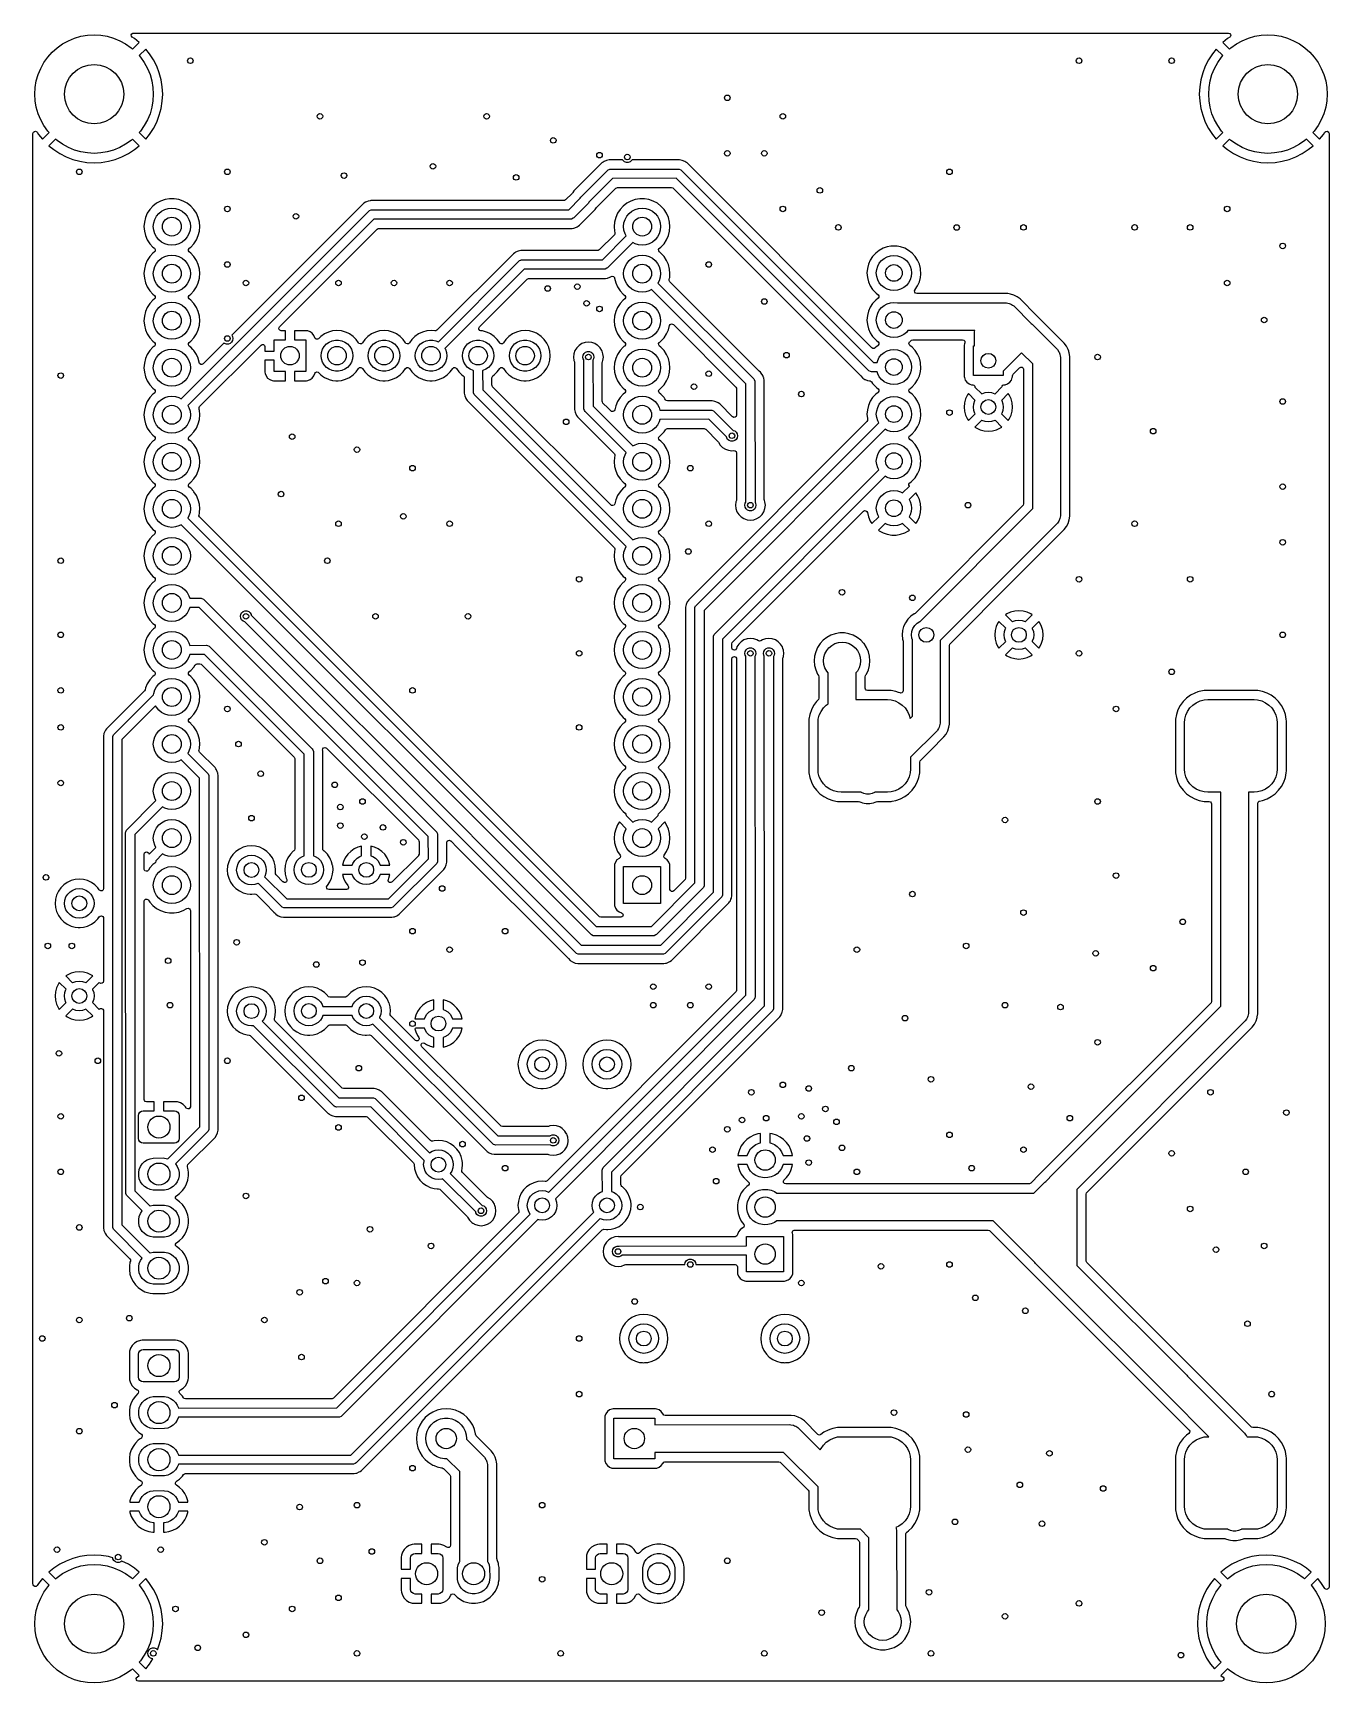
# Model space of a CAD drawing. Extents: x 105.5 to 175.5, y -124.6 to -35.5.
import ezdxf

# ---------------------------------------------------------------- set-up
doc = ezdxf.new("R2010")
doc.units = 0
doc.layers.add('BLACK', color=7, linetype='CONTINUOUS')

msp = doc.modelspace()

# ---------------------------------------------------------------- linework, layer by layer
at = {"layer": 'BLACK', "linetype": 'CONTINUOUS'}
for p, q in [((108.087933, -35.680231), (108.441714, -35.620121)), ((108.441714, -35.620121), (108.8, -35.6)), ((108.8, -35.6), (109.158286, -35.620121)), ((109.158286, -35.620121), (109.512067, -35.680231)), ((110.808672, -35.606269), (110.837999, -35.542852)), ((110.818286, -35.675474), (110.808672, -35.606269)), ((110.837999, -35.542852), (110.896956, -35.505358)), ((110.896956, -35.505358), (110.931324, -35.5005)), ((110.931324, -35.5005), (170.068676, -35.5005)), ((170.068676, -35.5005), (170.135715, -35.520185)), ((170.135715, -35.520185), (170.18147, -35.572989)), ((170.18147, -35.572989), (170.191414, -35.642147)), ((171.487933, -35.680231), (171.841714, -35.620121)), ((171.841714, -35.620121), (172.2, -35.6)), ((172.2, -35.6), (172.558286, -35.620121)), ((172.558286, -35.620121), (172.912067, -35.680231)), ((106.537258, -36.537258), (106.804833, -36.298139)), ((106.804833, -36.298139), (107.097497, -36.090483)), ((107.097497, -36.090483), (107.411572, -35.9169)), ((107.411572, -35.9169), (107.743107, -35.779573)), ((107.743107, -35.779573), (108.087933, -35.680231)), ((109.512067, -35.680231), (109.856893, -35.779573)), ((109.856893, -35.779573), (110.188428, -35.9169)), ((110.188428, -35.9169), (110.502503, -36.090483)), ((110.502503, -36.090483), (110.795167, -36.298139)), ((110.795167, -36.298139), (110.876037, -36.370408)), ((110.863788, -35.728495), (110.818286, -35.675474)), ((110.977797, -35.802534), (110.863788, -35.728495)), ((110.876037, -36.370408), (111.23535, -36.011096)), ((111.23535, -36.011095), (110.977797, -35.802534)), ((111.588903, -36.364648), (111.229589, -36.723961)), ((111.23535, -36.011096), (111.23535, -36.011095)), ((111.588904, -36.364649), (111.588903, -36.364648)), ((111.797468, -36.622206), (111.588904, -36.364649)), ((169.411095, -36.364648), (169.202531, -36.622206)), ((169.411096, -36.364648), (169.411095, -36.364648)), ((169.770409, -36.723961), (169.411096, -36.364648)), ((170.022202, -35.802534), (169.764648, -36.011095)), ((169.764648, -36.011095), (169.764648, -36.011096)), ((169.764648, -36.011096), (170.123961, -36.370409)), ((170.136212, -35.728495), (170.022202, -35.802534)), ((170.123961, -36.370409), (170.204833, -36.298139)), ((170.162389, -35.705703), (170.136212, -35.728495)), ((170.191414, -35.642147), (170.162389, -35.705703)), ((170.204833, -36.298139), (170.497497, -36.090483)), ((170.497497, -36.090483), (170.811572, -35.9169)), ((170.811572, -35.9169), (171.143107, -35.779573)), ((171.143107, -35.779573), (171.487933, -35.680231)), ((172.912067, -35.680231), (173.256893, -35.779573)), ((173.256893, -35.779573), (173.588428, -35.9169)), ((173.588428, -35.9169), (173.902503, -36.090483)), ((173.902503, -36.090483), (174.195167, -36.298139)), ((174.195167, -36.298139), (174.462742, -36.537258)), ((105.779573, -37.743107), (105.9169, -37.411572)), ((105.9169, -37.411572), (106.090483, -37.097497)), ((106.090483, -37.097497), (106.298139, -36.804833)), ((106.298139, -36.804833), (106.537258, -36.537258)), ((111.229589, -36.723961), (111.301861, -36.804833)), ((111.301861, -36.804833), (111.509517, -37.097497)), ((111.509517, -37.097497), (111.6831, -37.411572)), ((111.6831, -37.411572), (111.820427, -37.743107)), ((112.008689, -36.947456), (111.797468, -36.622206)), ((112.184755, -37.293005), (112.008689, -36.947456)), ((112.323737, -37.655063), (112.184755, -37.293005)), ((168.815244, -37.293005), (168.676262, -37.655063)), ((168.99131, -36.947456), (168.815244, -37.293005)), ((169.202531, -36.622206), (168.99131, -36.947456)), ((169.179573, -37.743107), (169.3169, -37.411572)), ((169.3169, -37.411572), (169.490483, -37.097497)), ((169.490483, -37.097497), (169.698139, -36.804833)), ((169.698139, -36.804833), (169.770409, -36.723961)), ((174.462742, -36.537258), (174.701861, -36.804833)), ((174.701861, -36.804833), (174.909517, -37.097497)), ((174.909517, -37.097497), (175.0831, -37.411572)), ((175.0831, -37.411572), (175.220427, -37.743107)), ((105.620121, -38.441714), (105.680231, -38.087933)), ((105.680231, -38.087933), (105.779573, -37.743107)), ((111.820427, -37.743107), (111.919769, -38.087933)), ((111.919769, -38.087933), (111.979879, -38.441714)), ((112.424112, -38.029669), (112.323737, -37.655063)), ((112.424113, -38.029676), (112.424112, -38.029669)), ((112.48478, -38.412712), (112.424113, -38.029676)), ((168.575886, -38.029676), (168.515219, -38.412712)), ((168.575887, -38.029669), (168.575886, -38.029676)), ((168.676262, -37.655063), (168.575887, -38.029669)), ((169.020121, -38.441714), (169.080231, -38.087933)), ((169.080231, -38.087933), (169.179573, -37.743107)), ((175.220427, -37.743107), (175.319769, -38.087933)), ((175.319769, -38.087933), (175.379879, -38.441714)), ((105.6, -38.8), (105.620121, -38.441714)), ((105.620121, -39.158286), (105.6, -38.8)), ((105.680231, -39.512067), (105.620121, -39.158286)), ((111.979879, -39.158286), (111.919769, -39.512067)), ((111.979879, -38.441714), (112, -38.8)), ((112, -38.8), (111.979879, -39.158286)), ((112.424113, -39.570323), (112.48478, -39.187287)), ((112.505078, -38.799999), (112.48478, -38.412712)), ((112.48478, -39.187287), (112.505078, -38.8)), ((112.505078, -38.8), (112.505078, -38.799999)), ((168.515219, -38.412712), (168.494922, -38.799999)), ((168.494922, -38.799999), (168.494922, -38.8)), ((168.494922, -38.8), (168.515219, -39.187287)), ((168.515219, -39.187287), (168.575886, -39.570323)), ((169, -38.8), (169.020121, -38.441714)), ((169.020121, -39.158286), (169, -38.8)), ((169.080231, -39.512067), (169.020121, -39.158286)), ((175.379879, -39.158286), (175.319769, -39.512067)), ((175.379879, -38.441714), (175.4, -38.8)), ((175.4, -38.8), (175.379879, -39.158286)), ((105.779573, -39.856893), (105.680231, -39.512067)), ((105.9169, -40.188428), (105.779573, -39.856893)), ((111.820427, -39.856893), (111.6831, -40.188428)), ((111.919769, -39.512067), (111.820427, -39.856893)), ((112.184755, -40.306994), (112.323737, -39.944936)), ((112.323737, -39.944936), (112.424112, -39.57033)), ((112.424112, -39.57033), (112.424113, -39.570323)), ((168.575886, -39.570323), (168.575887, -39.57033)), ((168.575887, -39.57033), (168.676262, -39.944936)), ((168.676262, -39.944936), (168.815244, -40.306994)), ((169.179573, -39.856893), (169.080231, -39.512067)), ((169.3169, -40.188428), (169.179573, -39.856893)), ((175.220427, -39.856893), (175.0831, -40.188428)), ((175.319769, -39.512067), (175.220427, -39.856893)), ((105.5005, -40.931323), (105.520185, -40.864284)), ((105.5005, -82.499998), (105.5005, -40.931323)), ((105.520185, -40.864284), (105.572989, -40.818529)), ((105.572989, -40.818529), (105.642147, -40.808585)), ((105.642147, -40.808585), (105.705703, -40.83761)), ((105.705703, -40.83761), (105.728495, -40.863788)), ((105.728495, -40.863788), (105.802531, -40.977793)), ((105.802531, -40.977793), (106.011095, -41.23535)), ((106.090483, -40.502503), (105.9169, -40.188428)), ((106.011096, -41.23535), (106.370408, -40.876037)), ((106.298139, -40.795167), (106.090483, -40.502503)), ((106.370408, -40.876037), (106.298139, -40.795167)), ((111.301861, -40.795167), (111.22959, -40.876037)), ((111.22959, -40.876037), (111.588902, -41.235349)), ((111.509517, -40.502503), (111.301861, -40.795167)), ((111.6831, -40.188428), (111.509517, -40.502503)), ((111.588902, -41.235349), (111.797475, -40.977785)), ((111.797475, -40.977785), (111.797476, -40.977783)), ((111.797476, -40.977783), (112.008689, -40.652543)), ((112.008689, -40.652543), (112.184755, -40.306994)), ((168.815244, -40.306994), (168.99131, -40.652543)), ((168.99131, -40.652543), (169.202531, -40.977793)), ((169.202531, -40.977793), (169.411095, -41.23535)), ((169.490483, -40.502503), (169.3169, -40.188428)), ((169.411096, -41.23535), (169.770408, -40.876037)), ((169.698139, -40.795167), (169.490483, -40.502503)), ((169.770408, -40.876037), (169.698139, -40.795167)), ((174.701861, -40.795167), (174.62959, -40.876037)), ((174.62959, -40.876037), (174.988902, -41.235349)), ((174.909517, -40.502503), (174.701861, -40.795167)), ((175.0831, -40.188428), (174.909517, -40.502503)), ((174.988902, -41.235349), (175.197475, -40.977785)), ((175.197475, -40.977785), (175.197476, -40.977783)), ((175.197476, -40.977783), (175.271505, -40.863789)), ((175.271505, -40.863789), (175.324526, -40.818286)), ((175.324526, -40.818286), (175.393731, -40.808672)), ((175.393731, -40.808672), (175.457148, -40.837999)), ((175.457148, -40.837999), (175.494642, -40.896956)), ((175.494642, -40.896956), (175.4995, -40.931324)), ((175.4995, -40.931324), (175.4995, -119.422662)), ((106.011095, -41.23535), (106.011096, -41.23535)), ((106.723961, -41.229589), (106.364648, -41.588903)), ((106.364648, -41.588903), (106.364649, -41.588904)), ((106.364649, -41.588904), (106.622206, -41.797468)), ((106.622206, -41.797468), (106.947456, -42.008689)), ((106.804833, -41.301861), (106.723961, -41.229589)), ((107.097497, -41.509517), (106.804833, -41.301861)), ((107.411572, -41.6831), (107.097497, -41.509517)), ((107.743107, -41.820427), (107.411572, -41.6831)), ((108.087933, -41.919769), (107.743107, -41.820427)), ((109.856893, -41.820427), (109.512067, -41.919769)), ((110.188428, -41.6831), (109.856893, -41.820427)), ((110.502503, -41.509517), (110.188428, -41.6831)), ((110.795167, -41.301861), (110.502503, -41.509517)), ((110.652543, -42.008689), (110.977783, -41.797476)), ((110.876037, -41.22959), (110.795167, -41.301861)), ((111.235349, -41.588902), (110.876037, -41.22959)), ((110.977783, -41.797476), (110.977785, -41.797475)), ((110.977785, -41.797475), (111.235349, -41.588902)), ((169.411095, -41.23535), (169.411096, -41.23535)), ((170.123961, -41.229589), (169.764648, -41.588903)), ((169.764648, -41.588903), (169.764649, -41.588904)), ((169.764649, -41.588904), (170.022206, -41.797468)), ((170.022206, -41.797468), (170.347456, -42.008689)), ((170.204833, -41.301861), (170.123961, -41.229589)), ((170.497497, -41.509517), (170.204833, -41.301861)), ((170.811572, -41.6831), (170.497497, -41.509517)), ((171.143107, -41.820427), (170.811572, -41.6831)), ((171.487933, -41.919769), (171.143107, -41.820427)), ((173.256893, -41.820427), (172.912067, -41.919769)), ((173.588428, -41.6831), (173.256893, -41.820427)), ((173.902503, -41.509517), (173.588428, -41.6831)), ((174.195167, -41.301861), (173.902503, -41.509517)), ((174.052543, -42.008689), (174.377783, -41.797476)), ((174.276037, -41.22959), (174.195167, -41.301861)), ((174.635349, -41.588902), (174.276037, -41.22959)), ((174.377783, -41.797476), (174.377785, -41.797475)), ((174.377785, -41.797475), (174.635349, -41.588902)), ((106.947456, -42.008689), (107.293005, -42.184755)), ((107.293005, -42.184755), (107.655063, -42.323737)), ((107.655063, -42.323737), (108.029669, -42.424112)), ((108.029669, -42.424112), (108.029676, -42.424113)), ((108.029676, -42.424113), (108.412712, -42.48478)), ((108.441714, -41.979879), (108.087933, -41.919769)), ((108.412712, -42.48478), (108.799999, -42.505078)), ((108.8, -42), (108.441714, -41.979879)), ((108.799999, -42.505078), (108.800001, -42.505078)), ((109.158286, -41.979879), (108.8, -42)), ((108.800001, -42.505078), (109.187287, -42.48478)), ((109.512067, -41.919769), (109.158286, -41.979879)), ((109.187287, -42.48478), (109.570323, -42.424113)), ((109.570323, -42.424113), (109.57033, -42.424112)), ((109.57033, -42.424112), (109.944936, -42.323737)), ((109.944936, -42.323737), (110.306994, -42.184755)), ((110.306994, -42.184755), (110.652543, -42.008689)), ((136.22158, -42.51705), (134.706389, -44.032241)), ((136.221588, -42.517044), (136.22158, -42.51705)), ((136.295269, -42.467813), (136.221588, -42.517044)), ((136.344496, -42.434921), (136.295269, -42.467813)), ((136.344508, -42.434914), (136.344496, -42.434921)), ((136.481086, -42.378342), (136.344508, -42.434914)), ((136.481092, -42.37834), (136.481086, -42.378342)), ((136.62608, -42.3495), (136.481092, -42.37834)), ((136.626082, -42.3495), (136.62608, -42.3495)), ((137.345167, -42.3495), (136.626082, -42.3495)), ((137.370187, -42.392836), (137.345167, -42.3495)), ((137.45, -42.459808), (137.370187, -42.392836)), ((137.547906, -42.495442), (137.45, -42.459808)), ((137.652094, -42.495442), (137.547906, -42.495442)), ((137.75, -42.459808), (137.652094, -42.495442)), ((137.829813, -42.392836), (137.75, -42.459808)), ((137.854833, -42.3495), (137.829813, -42.392836)), ((140.423918, -42.3495), (137.854833, -42.3495)), ((140.42392, -42.3495), (140.423918, -42.3495)), ((140.568907, -42.37834), (140.42392, -42.3495)), ((140.568917, -42.378343), (140.568907, -42.37834)), ((140.705491, -42.434913), (140.568917, -42.378343)), ((140.754729, -42.467813), (140.705491, -42.434913)), ((140.828414, -42.517046), (140.754729, -42.467812)), ((140.754729, -42.467812), (140.754729, -42.467813)), ((140.828421, -42.517052), (140.828414, -42.517046)), ((150.810838, -52.499471), (140.828421, -42.517052)), ((170.347456, -42.008689), (170.693005, -42.184755)), ((170.693005, -42.184755), (171.055063, -42.323737)), ((171.055063, -42.323737), (171.429669, -42.424112)), ((171.429669, -42.424112), (171.429676, -42.424113)), ((171.429676, -42.424113), (171.812712, -42.48478)), ((171.841714, -41.979879), (171.487933, -41.919769)), ((171.812712, -42.48478), (172.199999, -42.505078)), ((172.2, -42), (171.841714, -41.979879)), ((172.199999, -42.505078), (172.200001, -42.505078)), ((172.558286, -41.979879), (172.2, -42)), ((172.200001, -42.505078), (172.587287, -42.48478)), ((172.912067, -41.919769), (172.558286, -41.979879)), ((172.587287, -42.48478), (172.970323, -42.424113)), ((172.970323, -42.424113), (172.97033, -42.424112)), ((172.97033, -42.424112), (173.344936, -42.323737)), ((173.344936, -42.323737), (173.706994, -42.184755)), ((173.706994, -42.184755), (174.052543, -42.008689)), ((135.081684, -44.371555), (136.523223, -42.923223)), ((136.797407, -43.349873), (135.520399, -44.632898)), ((136.523223, -42.923223), (136.561108, -42.892132)), ((136.561108, -42.892132), (136.613899, -42.870265)), ((136.613899, -42.870265), (136.651227, -42.854804)), ((136.651227, -42.854804), (140.35, -42.85)), ((140.24189, -43.345399), (136.797407, -43.349873)), ((150.651108, -53.747868), (140.24189, -43.345399)), ((140.35, -42.85), (140.398773, -42.854804)), ((140.398773, -42.854804), (140.488893, -42.892133)), ((140.488893, -42.892133), (140.490434, -42.893674)), ((140.490434, -42.893674), (150.897714, -53.294206)), ((112.630383, -44.495429), (112.395197, -44.576169)), ((112.875665, -44.4545), (112.630383, -44.495429)), ((113.124335, -44.4545), (112.875665, -44.4545)), ((113.369616, -44.495429), (113.124335, -44.4545)), ((113.604802, -44.576169), (113.369616, -44.495429)), ((123.741076, -44.5495), (123.712242, -44.555234)), ((134.177109, -44.5495), (123.741076, -44.5495)), ((134.203467, -44.546666), (134.177109, -44.5495)), ((134.26479, -44.513181), (134.203467, -44.546666)), ((134.618537, -44.159433), (134.26479, -44.513181)), ((134.441578, -45.050043), (135.058124, -44.428134)), ((134.633957, -44.140644), (134.618537, -44.159433)), ((134.657151, -44.105933), (134.633957, -44.140644)), ((134.657153, -44.10593), (134.657151, -44.105933)), ((134.706385, -44.032246), (134.657153, -44.10593)), ((134.706389, -44.032241), (134.706385, -44.032246)), ((135.058124, -44.428134), (135.081472, -44.371768)), ((135.081472, -44.371768), (135.081684, -44.371555)), ((135.960135, -44.901231), (136.974549, -43.886819)), ((136.974549, -43.886819), (137.035872, -43.853334)), ((137.035872, -43.853334), (137.06223, -43.8505)), ((137.06223, -43.8505), (139.98777, -43.8505)), ((138.030383, -44.495429), (137.795197, -44.576169)), ((138.275665, -44.4545), (138.030383, -44.495429)), ((138.524335, -44.4545), (138.275665, -44.4545)), ((138.769616, -44.495429), (138.524335, -44.4545)), ((139.004802, -44.576169), (138.769616, -44.495429)), ((139.98777, -43.8505), (140.054809, -43.870185)), ((140.054809, -43.870185), (140.075451, -43.886819)), ((140.075451, -43.886819), (150.207049, -54.018416)), ((111.675826, -45.238393), (111.575936, -45.466118)), ((111.811833, -45.030217), (111.675826, -45.238393)), ((111.980257, -44.847261), (111.811833, -45.030217)), ((112.176493, -44.694524), (111.980257, -44.847261)), ((112.07612, -45.572317), (112.16853, -45.39943)), ((112.16853, -45.39943), (112.292893, -45.247893)), ((112.395188, -44.576172), (112.176493, -44.694524)), ((112.292893, -45.247893), (112.44443, -45.12353)), ((112.395197, -44.576169), (112.395188, -44.576172)), ((112.44443, -45.12353), (112.617317, -45.03112)), ((112.617317, -45.03112), (112.80491, -44.974215)), ((112.80491, -44.974215), (113, -44.955)), ((113, -44.955), (113.19509, -44.974215)), ((113.19509, -44.974215), (113.382683, -45.03112)), ((113.382683, -45.03112), (113.55557, -45.12353)), ((113.5091, -55.258691), (123.638224, -45.123223)), ((113.55557, -45.12353), (113.707107, -45.247893)), ((113.604811, -44.576172), (113.604802, -44.576169)), ((113.823506, -44.694524), (113.604811, -44.576172)), ((113.707107, -45.247893), (113.83147, -45.39943)), ((113.823507, -44.694525), (113.823506, -44.694524)), ((113.823509, -44.694526), (113.823507, -44.694525)), ((114.019744, -44.847262), (113.823509, -44.694526)), ((113.83147, -45.39943), (113.92388, -45.572317)), ((114.166557, -45.006744), (114.019744, -44.847262)), ((114.188166, -45.030217), (114.166557, -45.006744)), ((114.324173, -45.238393), (114.188166, -45.030217)), ((114.424063, -45.466118), (114.324173, -45.238393)), ((123.336581, -44.71705), (116.235908, -51.817722)), ((123.336585, -44.717047), (123.336581, -44.71705)), ((123.377372, -44.689795), (123.336585, -44.717047)), ((123.459505, -44.634915), (123.377372, -44.689795)), ((123.516082, -44.61148), (123.459505, -44.634915)), ((123.596083, -44.578342), (123.516081, -44.611479)), ((123.516081, -44.611479), (123.516082, -44.61148)), ((123.596093, -44.578339), (123.596083, -44.578342)), ((123.712243, -44.555235), (123.596093, -44.578339)), ((123.638224, -45.123223), (123.676108, -45.092132)), ((123.676108, -45.092132), (123.766228, -45.054803)), ((123.712242, -44.555234), (123.712243, -44.555235)), ((123.766228, -45.054803), (123.76847, -45.054803)), ((123.76847, -45.054803), (134.441578, -45.050043)), ((135.497091, -44.689007), (134.716116, -45.476777)), ((135.017755, -45.882952), (135.87229, -45.028416)), ((135.497206, -44.688893), (135.497091, -44.689007)), ((135.520399, -44.632898), (135.497206, -44.688893)), ((135.87229, -45.028416), (135.944723, -44.92001)), ((135.944723, -44.92001), (135.960135, -44.901231)), ((137.075826, -45.238393), (136.975936, -45.466118)), ((137.211833, -45.030217), (137.075826, -45.238393)), ((137.380257, -44.847261), (137.211833, -45.030217)), ((137.576493, -44.694524), (137.380257, -44.847261)), ((137.47612, -45.572317), (137.56853, -45.39943)), ((137.56853, -45.39943), (137.692893, -45.247893)), ((137.795188, -44.576172), (137.576493, -44.694524)), ((137.692893, -45.247893), (137.84443, -45.12353)), ((137.795197, -44.576169), (137.795188, -44.576172)), ((137.84443, -45.12353), (138.017317, -45.03112)), ((138.017317, -45.03112), (138.20491, -44.974215)), ((138.20491, -44.974215), (138.4, -44.955)), ((138.4, -44.955), (138.59509, -44.974215)), ((138.59509, -44.974215), (138.782683, -45.03112)), ((138.782683, -45.03112), (138.95557, -45.12353)), ((138.95557, -45.12353), (139.107107, -45.247893)), ((139.004811, -44.576172), (139.004802, -44.576169)), ((139.223506, -44.694524), (139.004811, -44.576172)), ((139.107107, -45.247893), (139.23147, -45.39943)), ((139.223507, -44.694525), (139.223506, -44.694524)), ((139.223509, -44.694526), (139.223507, -44.694525)), ((139.419744, -44.847262), (139.223509, -44.694526)), ((139.23147, -45.39943), (139.32388, -45.572317)), ((139.566557, -45.006744), (139.419744, -44.847262)), ((139.588166, -45.030217), (139.566557, -45.006744)), ((139.724173, -45.238393), (139.588166, -45.030217)), ((139.824063, -45.466118), (139.724173, -45.238393)), ((111.51489, -45.707187), (111.494357, -45.954994)), ((111.494357, -45.954994), (111.494357, -45.955005)), ((111.494357, -45.955005), (111.51489, -46.202812)), ((111.514892, -45.707175), (111.51489, -45.707187)), ((111.51489, -46.202812), (111.514892, -46.202824)), ((111.575936, -45.466118), (111.514892, -45.707175)), ((111.514892, -46.202824), (111.575936, -46.443881)), ((112, -45.955), (112.019215, -45.75991)), ((112.019215, -46.15009), (112, -45.955)), ((112.019215, -45.75991), (112.07612, -45.572317)), ((112.07612, -46.337683), (112.019215, -46.15009)), ((123.911872, -45.549956), (113.85837, -55.609756)), ((113.92388, -45.572317), (113.980785, -45.75991)), ((113.980785, -46.15009), (113.92388, -46.337683)), ((113.980785, -45.75991), (114, -45.955)), ((114, -45.955), (113.980785, -46.15009)), ((114.485107, -45.707175), (114.424063, -45.466118)), ((114.424063, -46.443881), (114.485108, -46.202821)), ((114.485109, -45.707187), (114.485107, -45.707175)), ((114.485108, -46.202821), (114.485109, -46.202812)), ((114.505643, -45.954994), (114.485109, -45.707187)), ((114.485109, -46.202812), (114.505643, -45.955005)), ((114.505643, -45.955005), (114.505643, -45.954994)), ((118.813048, -51.363319), (124.089548, -46.086819)), ((134.588112, -45.545196), (123.911872, -45.549956)), ((124.089548, -46.086819), (124.150871, -46.053334)), ((124.150871, -46.053334), (124.177229, -46.0505)), ((124.177229, -46.0505), (134.613259, -46.0505)), ((134.678232, -45.507867), (134.588112, -45.545196)), ((134.613259, -46.0505), (134.710801, -46.031096)), ((134.678236, -45.507862), (134.678232, -45.507867)), ((134.716116, -45.476777), (134.678236, -45.507862)), ((134.710801, -46.031096), (134.758252, -46.021658)), ((134.758252, -46.021658), (134.894834, -45.965084)), ((134.894834, -45.965084), (134.944068, -45.932186)), ((134.944068, -45.932186), (135.017755, -45.882952)), ((136.91489, -45.707187), (136.894357, -45.954994)), ((136.894357, -45.954994), (136.894357, -45.955005)), ((136.894357, -45.955005), (136.91489, -46.202812)), ((136.914892, -45.707175), (136.91489, -45.707187)), ((136.91489, -46.202812), (136.914893, -46.202828)), ((136.975936, -45.466118), (136.914892, -45.707175)), ((136.914893, -46.202828), (136.933142, -46.274893)), ((136.933142, -46.274893), (136.930516, -46.344713)), ((137.4, -45.955), (137.419215, -45.75991)), ((137.419215, -46.15009), (137.4, -45.955)), ((137.419215, -45.75991), (137.47612, -45.572317)), ((137.47612, -46.337683), (137.419215, -46.15009)), ((139.32388, -45.572317), (139.380785, -45.75991)), ((139.380785, -46.15009), (139.32388, -46.337683)), ((139.380785, -45.75991), (139.4, -45.955)), ((139.4, -45.955), (139.380785, -46.15009)), ((139.885107, -45.707175), (139.824063, -45.466118)), ((139.824063, -46.443881), (139.885108, -46.202821)), ((139.885109, -45.707187), (139.885107, -45.707175)), ((139.885108, -46.202821), (139.885109, -46.202812)), ((139.905643, -45.954994), (139.885109, -45.707187)), ((139.885109, -46.202812), (139.905643, -45.955005)), ((139.905643, -45.955005), (139.905643, -45.954994)), ((111.575936, -46.443881), (111.675826, -46.671606)), ((111.675826, -46.671606), (111.811833, -46.879782)), ((111.811833, -46.879782), (111.811836, -46.879785)), ((111.811836, -46.879785), (111.980256, -47.062738)), ((111.980256, -47.062738), (112.063008, -47.127147)), ((112.063008, -47.127147), (112.103821, -47.183857)), ((112.16853, -46.51057), (112.07612, -46.337683)), ((112.103821, -47.183857), (112.107496, -47.25363)), ((112.292893, -46.662107), (112.16853, -46.51057)), ((112.44443, -46.78647), (112.292893, -46.662107)), ((112.617317, -46.87888), (112.44443, -46.78647)), ((112.80491, -46.935785), (112.617317, -46.87888)), ((113, -46.955), (112.80491, -46.935785)), ((113.19509, -46.935785), (113, -46.955)), ((113.382683, -46.87888), (113.19509, -46.935785)), ((113.55557, -46.78647), (113.382683, -46.87888)), ((113.707107, -46.662107), (113.55557, -46.78647)), ((113.83147, -46.51057), (113.707107, -46.662107)), ((113.92388, -46.337683), (113.83147, -46.51057)), ((113.892504, -47.19637), (113.927136, -47.135687)), ((113.896179, -47.266143), (113.892504, -47.19637)), ((113.927136, -47.135687), (113.936985, -47.127151)), ((113.936985, -47.127151), (114.019744, -47.062738)), ((114.019744, -47.062738), (114.188164, -46.879785)), ((114.188164, -46.879785), (114.324173, -46.671607)), ((114.324173, -46.671607), (114.424063, -46.443881)), ((136.080451, -47.213181), (136.019128, -47.246666)), ((136.900617, -46.393013), (136.080451, -47.213181)), ((136.257774, -47.750104), (137.542257, -46.461417)), ((137.892133, -46.811968), (136.531777, -48.176777)), ((136.930516, -46.344713), (136.900617, -46.393013)), ((137.542257, -46.461417), (137.47612, -46.337683)), ((138.017317, -46.87888), (137.892133, -46.811968)), ((138.20491, -46.935785), (138.017317, -46.87888)), ((138.4, -46.955), (138.20491, -46.935785)), ((138.59509, -46.935785), (138.4, -46.955)), ((138.782683, -46.87888), (138.59509, -46.935785)), ((138.95557, -46.78647), (138.782683, -46.87888)), ((139.107107, -46.662107), (138.95557, -46.78647)), ((139.23147, -46.51057), (139.107107, -46.662107)), ((139.32388, -46.337683), (139.23147, -46.51057)), ((139.292504, -47.19637), (139.327136, -47.135687)), ((139.296179, -47.266143), (139.292504, -47.19637)), ((139.327136, -47.135687), (139.336985, -47.127151)), ((139.336985, -47.127151), (139.419744, -47.062738)), ((139.419744, -47.062738), (139.588164, -46.879785)), ((139.588164, -46.879785), (139.724173, -46.671607)), ((139.724173, -46.671607), (139.824063, -46.443881)), ((151.415342, -47.127118), (151.20393, -47.241529)), ((151.415347, -47.127116), (151.415342, -47.127118)), ((151.642699, -47.049066), (151.415347, -47.127116)), ((151.832387, -47.017413), (151.642699, -47.049066)), ((151.879808, -47.0095), (151.832387, -47.017413)), ((152.120192, -47.0095), (151.879808, -47.0095)), ((152.179468, -47.019391), (152.120192, -47.0095)), ((152.3573, -47.049066), (152.179468, -47.019391)), ((152.584652, -47.127116), (152.3573, -47.049066)), ((152.584657, -47.127118), (152.584652, -47.127116)), ((152.796069, -47.241529), (152.584657, -47.127118)), ((111.575936, -48.006118), (111.514892, -48.247175)), ((111.675826, -47.778393), (111.575936, -48.006118)), ((111.811833, -47.570217), (111.675826, -47.778393)), ((111.978498, -47.389172), (111.811833, -47.570217)), ((111.980256, -47.387262), (111.978498, -47.389172)), ((112.063014, -47.322848), (111.980256, -47.387262)), ((112.019215, -48.29991), (112.07612, -48.112317)), ((112.072864, -47.314313), (112.063014, -47.322848)), ((112.107496, -47.25363), (112.072864, -47.314313)), ((112.07612, -48.112317), (112.16853, -47.93943)), ((112.16853, -47.93943), (112.292893, -47.787893)), ((112.292893, -47.787893), (112.44443, -47.66353)), ((112.44443, -47.66353), (112.617317, -47.57112)), ((112.617317, -47.57112), (112.80491, -47.514215)), ((112.80491, -47.514215), (113, -47.495)), ((113, -47.495), (113.19509, -47.514215)), ((113.19509, -47.514215), (113.382683, -47.57112)), ((113.382683, -47.57112), (113.55557, -47.66353)), ((113.55557, -47.66353), (113.707107, -47.787893)), ((113.707107, -47.787893), (113.83147, -47.93943)), ((113.83147, -47.93943), (113.92388, -48.112317)), ((113.936991, -47.322852), (113.896179, -47.266143)), ((113.92388, -48.112317), (113.980785, -48.29991)), ((114.019744, -47.387262), (113.936991, -47.322852)), ((114.166557, -47.546744), (114.019744, -47.387262)), ((114.188166, -47.570217), (114.166557, -47.546744)), ((114.324173, -47.778393), (114.188166, -47.570217)), ((114.424063, -48.006118), (114.324173, -47.778393)), ((114.485107, -48.247175), (114.424063, -48.006118)), ((131.44658, -47.41705), (127.3115, -51.55213)), ((127.399765, -52.177642), (131.748223, -47.823223)), ((131.446588, -47.417044), (131.44658, -47.41705)), ((131.520269, -47.367813), (131.446588, -47.417044)), ((131.569496, -47.334921), (131.520269, -47.367813)), ((131.569508, -47.334914), (131.569496, -47.334921)), ((131.706086, -47.278342), (131.569508, -47.334914)), ((131.706092, -47.27834), (131.706086, -47.278342)), ((131.85108, -47.2495), (131.706092, -47.27834)), ((131.748223, -47.823223), (131.786108, -47.792132)), ((131.786108, -47.792132), (131.846127, -47.767272)), ((131.846127, -47.767272), (131.876227, -47.754804)), ((135.99277, -47.2495), (131.85108, -47.2495)), ((131.876227, -47.754804), (136.257774, -47.750104)), ((136.019128, -47.246666), (135.99277, -47.2495)), ((137.419215, -48.29991), (137.47612, -48.112317)), ((137.47612, -48.112317), (137.56853, -47.93943)), ((137.56853, -47.93943), (137.692893, -47.787893)), ((137.692893, -47.787893), (137.84443, -47.66353)), ((137.84443, -47.66353), (138.017317, -47.57112)), ((138.017317, -47.57112), (138.20491, -47.514215)), ((138.20491, -47.514215), (138.4, -47.495)), ((138.4, -47.495), (138.59509, -47.514215)), ((138.59509, -47.514215), (138.782683, -47.57112)), ((138.782683, -47.57112), (138.95557, -47.66353)), ((138.95557, -47.66353), (139.107107, -47.787893)), ((139.107107, -47.787893), (139.23147, -47.93943)), ((139.23147, -47.93943), (139.32388, -48.112317)), ((139.336991, -47.322852), (139.296179, -47.266143)), ((139.32388, -48.112317), (139.380785, -48.29991)), ((139.419744, -47.387262), (139.336991, -47.322852)), ((139.566557, -47.546744), (139.419744, -47.387262)), ((139.588166, -47.570217), (139.566557, -47.546744)), ((139.724173, -47.778393), (139.588166, -47.570217)), ((139.824063, -48.006118), (139.724173, -47.778393)), ((139.885107, -48.247175), (139.824063, -48.006118)), ((150.623389, -47.98741), (150.564379, -48.22044)), ((150.719951, -47.76727), (150.623389, -47.98741)), ((150.851427, -47.566033), (150.719951, -47.76727)), ((150.85143, -47.566029), (150.851427, -47.566033)), ((151.014239, -47.389172), (150.85143, -47.566029)), ((151.014242, -47.389169), (151.014239, -47.389172)), ((151.203924, -47.241533), (151.014242, -47.389169)), ((151.068254, -48.274664), (151.122314, -48.096451)), ((151.122314, -48.096451), (151.210104, -47.932208)), ((151.20393, -47.241529), (151.203924, -47.241533)), ((151.210104, -47.932208), (151.328249, -47.788249)), ((151.328249, -47.788249), (151.472208, -47.670104)), ((151.472208, -47.670104), (151.636451, -47.582314)), ((151.636451, -47.582314), (151.814664, -47.528254)), ((151.814664, -47.528254), (152, -47.51)), ((152, -47.51), (152.185336, -47.528254)), ((152.185336, -47.528254), (152.363549, -47.582314)), ((152.363549, -47.582314), (152.527792, -47.670104)), ((152.527792, -47.670104), (152.671751, -47.788249)), ((152.671751, -47.788249), (152.789896, -47.932208)), ((152.789896, -47.932208), (152.877686, -48.096451)), ((152.796075, -47.241533), (152.796069, -47.241529)), ((152.985757, -47.389169), (152.796075, -47.241533)), ((152.877686, -48.096451), (152.931746, -48.274664)), ((152.985759, -47.389171), (152.985757, -47.389169)), ((152.985764, -47.389175), (152.985759, -47.389171)), ((153.148571, -47.566031), (152.985764, -47.389175)), ((153.280049, -47.767272), (153.148571, -47.566031)), ((153.37661, -47.987409), (153.280049, -47.767272)), ((153.43562, -48.220437), (153.37661, -47.987409)), ((111.51489, -48.247187), (111.494357, -48.494994)), ((111.494357, -48.494994), (111.494357, -48.495005)), ((111.494357, -48.495005), (111.51489, -48.742812)), ((111.514892, -48.247175), (111.51489, -48.247187)), ((111.51489, -48.742812), (111.514892, -48.742824)), ((111.514892, -48.742824), (111.575936, -48.983881)), ((111.575936, -48.983881), (111.675826, -49.211606)), ((112, -48.495), (112.019215, -48.29991)), ((112.019215, -48.69009), (112, -48.495)), ((112.07612, -48.877683), (112.019215, -48.69009)), ((112.16853, -49.05057), (112.07612, -48.877683)), ((113.92388, -48.877683), (113.83147, -49.05057)), ((113.980785, -48.69009), (113.92388, -48.877683)), ((113.980785, -48.29991), (114, -48.495)), ((114, -48.495), (113.980785, -48.69009)), ((114.324173, -49.211607), (114.424063, -48.983881)), ((114.424063, -48.983881), (114.485108, -48.742821)), ((114.485109, -48.247187), (114.485107, -48.247175)), ((114.485108, -48.742821), (114.48814, -48.706234)), ((114.505643, -48.494994), (114.485109, -48.247187)), ((114.48814, -48.706234), (114.505643, -48.495005)), ((114.505643, -48.495005), (114.505643, -48.494994)), ((132.022016, -48.249895), (127.747957, -52.529813)), ((129.614949, -51.371417), (132.199549, -48.786819)), ((136.403773, -48.245196), (132.022016, -48.249895)), ((132.199549, -48.786819), (132.260872, -48.753334)), ((132.260872, -48.753334), (132.28723, -48.7505)), ((132.28723, -48.7505), (136.42892, -48.7505)), ((136.493893, -48.207867), (136.403773, -48.245196)), ((136.42892, -48.7505), (136.526462, -48.731096)), ((136.493897, -48.207862), (136.493893, -48.207867)), ((136.531777, -48.176777), (136.493897, -48.207862)), ((136.526462, -48.731096), (136.573913, -48.721658)), ((136.573913, -48.721658), (136.710495, -48.665084)), ((136.710495, -48.665084), (136.72311, -48.656654)), ((136.72311, -48.656654), (136.789785, -48.635775)), ((136.789785, -48.635775), (136.857166, -48.654257)), ((136.857166, -48.654257), (136.903858, -48.706234)), ((136.903858, -48.706234), (136.914312, -48.739349)), ((136.914312, -48.739349), (136.91489, -48.742814)), ((136.91489, -48.742814), (136.975936, -48.983881)), ((136.975936, -48.983881), (137.075826, -49.211606)), ((137.4, -48.495), (137.419215, -48.29991)), ((137.419215, -48.69009), (137.4, -48.495)), ((137.47612, -48.877683), (137.419215, -48.69009)), ((137.56853, -49.05057), (137.47612, -48.877683)), ((139.32388, -48.877683), (139.25644, -49.003853)), ((139.25644, -49.003853), (144.426776, -54.168223)), ((139.380785, -48.69009), (139.32388, -48.877683)), ((139.380785, -48.29991), (139.4, -48.495)), ((139.4, -48.495), (139.380785, -48.69009)), ((139.865896, -48.87169), (139.866857, -48.81489)), ((139.899381, -48.933013), (139.865896, -48.87169)), ((139.866857, -48.81489), (139.885106, -48.742829)), ((139.885106, -48.742829), (139.885107, -48.742824)), ((139.885109, -48.247187), (139.885107, -48.247175)), ((139.885107, -48.742824), (139.885108, -48.742821)), ((139.885108, -48.742821), (139.88814, -48.706234)), ((139.905643, -48.494994), (139.885109, -48.247187)), ((139.88814, -48.706234), (139.905643, -48.495005)), ((144.728416, -53.762049), (139.899381, -48.933013)), ((139.905643, -48.495005), (139.905643, -48.494994)), ((150.564379, -48.22044), (150.544529, -48.459994)), ((150.544529, -48.459994), (150.544529, -48.460005)), ((150.544529, -48.460005), (150.564379, -48.699559)), ((150.564379, -48.699559), (150.623389, -48.932589)), ((150.623389, -48.932589), (150.719951, -49.152729)), ((151.05, -48.46), (151.068254, -48.274664)), ((151.068254, -48.645336), (151.05, -48.46)), ((151.122314, -48.823549), (151.068254, -48.645336)), ((151.210104, -48.987792), (151.122314, -48.823549)), ((151.328249, -49.131751), (151.210104, -48.987792)), ((152.789896, -48.987792), (152.671751, -49.131751)), ((152.877686, -48.823549), (152.789896, -48.987792)), ((152.931746, -48.645336), (152.877686, -48.823549)), ((152.931746, -48.274664), (152.95, -48.46)), ((152.95, -48.46), (152.931746, -48.645336)), ((153.280049, -49.152728), (153.37661, -48.932591)), ((153.37661, -48.932591), (153.43562, -48.699563)), ((153.442237, -48.300291), (153.43562, -48.220437)), ((153.43562, -48.699563), (153.450504, -48.519944)), ((153.455471, -48.459994), (153.442237, -48.300291)), ((153.450504, -48.519944), (153.455471, -48.460005)), ((153.455471, -48.460005), (153.455471, -48.459994)), ((111.675826, -49.211606), (111.811833, -49.419782)), ((111.811833, -49.419782), (111.811836, -49.419785)), ((111.811836, -49.419785), (111.980256, -49.602738)), ((111.980256, -49.602738), (112.063008, -49.667147)), ((112.0618, -49.863794), (111.980257, -49.927261)), ((112.063014, -49.862848), (112.0618, -49.863794)), ((112.063008, -49.667147), (112.103821, -49.723857)), ((112.072864, -49.854313), (112.063014, -49.862848)), ((112.107496, -49.79363), (112.072864, -49.854313)), ((112.103821, -49.723857), (112.107496, -49.79363)), ((112.292893, -49.202107), (112.16853, -49.05057)), ((112.44443, -49.32647), (112.292893, -49.202107)), ((112.617317, -49.41888), (112.44443, -49.32647)), ((112.80491, -49.475785), (112.617317, -49.41888)), ((113, -49.495), (112.80491, -49.475785)), ((113.19509, -49.475785), (113, -49.495)), ((113.382683, -49.41888), (113.19509, -49.475785)), ((113.55557, -49.32647), (113.382683, -49.41888)), ((113.707107, -49.202107), (113.55557, -49.32647)), ((113.83147, -49.05057), (113.707107, -49.202107)), ((113.892504, -49.73637), (113.927136, -49.675687)), ((113.896179, -49.806143), (113.892504, -49.73637)), ((113.936991, -49.862852), (113.896179, -49.806143)), ((113.927136, -49.675687), (113.936985, -49.667151)), ((113.936985, -49.667151), (114.019744, -49.602738)), ((114.019744, -49.927262), (113.936991, -49.862852)), ((114.019744, -49.602738), (114.188164, -49.419785)), ((114.188164, -49.419785), (114.324173, -49.211607)), ((137.075826, -49.211606), (137.211833, -49.419782)), ((137.211833, -49.419782), (137.211836, -49.419785)), ((137.211836, -49.419785), (137.380256, -49.602738)), ((137.380256, -49.602738), (137.463008, -49.667147)), ((137.4618, -49.863794), (137.380257, -49.927261)), ((137.463014, -49.862848), (137.4618, -49.863794)), ((137.463008, -49.667147), (137.503821, -49.723857)), ((137.472864, -49.854313), (137.463014, -49.862848)), ((137.507496, -49.79363), (137.472864, -49.854313)), ((137.503821, -49.723857), (137.507496, -49.79363)), ((137.692893, -49.202107), (137.56853, -49.05057)), ((137.84443, -49.32647), (137.692893, -49.202107)), ((138.017317, -49.41888), (137.84443, -49.32647)), ((138.20491, -49.475785), (138.017317, -49.41888)), ((138.4, -49.495), (138.20491, -49.475785)), ((138.59509, -49.475785), (138.4, -49.495)), ((138.782683, -49.41888), (138.59509, -49.475785)), ((138.905478, -49.353244), (138.782683, -49.41888)), ((144.000069, -54.441956), (138.905478, -49.353244)), ((150.719951, -49.152729), (150.851427, -49.353966)), ((150.851427, -49.353966), (150.851429, -49.353969)), ((150.851429, -49.353969), (151.014236, -49.530825)), ((151.014236, -49.530825), (151.035578, -49.547436)), ((151.144414, -49.827853), (151.014238, -49.929173)), ((151.035578, -49.547436), (151.144414, -49.632147)), ((151.144414, -49.632147), (151.185227, -49.688857)), ((151.154269, -49.819313), (151.144414, -49.827853)), ((151.188901, -49.75863), (151.154269, -49.819313)), ((151.185227, -49.688857), (151.188901, -49.75863)), ((151.472208, -49.249896), (151.328249, -49.131751)), ((151.636451, -49.337686), (151.472208, -49.249896)), ((151.814664, -49.391746), (151.636451, -49.337686)), ((152, -49.41), (151.814664, -49.391746)), ((152.185336, -49.391746), (152, -49.41)), ((152.363549, -49.337686), (152.185336, -49.391746)), ((152.527792, -49.249896), (152.363549, -49.337686)), ((152.671751, -49.131751), (152.527792, -49.249896)), ((153.112304, -49.425474), (153.141329, -49.361918)), ((153.122248, -49.494632), (153.112304, -49.425474)), ((153.168003, -49.547436), (153.122248, -49.494632)), ((153.141329, -49.361918), (153.143814, -49.359136)), ((153.143814, -49.359136), (153.148571, -49.353969)), ((153.148571, -49.353969), (153.280049, -49.152728)), ((153.235042, -49.567121), (153.168003, -49.547436)), ((158.098417, -49.567121), (153.235042, -49.567121)), ((158.09842, -49.567121), (158.098417, -49.567121)), ((158.12989, -49.572105), (158.09842, -49.567121)), ((158.150872, -49.575429), (158.12989, -49.572105)), ((158.292827, -49.597912), (158.150872, -49.575429)), ((158.48003, -49.658738), (158.292827, -49.597912)), ((158.655405, -49.748097), (158.48003, -49.658738)), ((158.814645, -49.863792), (158.655405, -49.748097)), ((159.705835, -50.754981), (158.814645, -49.863792)), ((111.575936, -50.546118), (111.514892, -50.787175)), ((111.675826, -50.318393), (111.575936, -50.546118)), ((111.811833, -50.110217), (111.675826, -50.318393)), ((111.980257, -49.927261), (111.811833, -50.110217)), ((112.019215, -50.83991), (112.07612, -50.652317)), ((112.07612, -50.652317), (112.16853, -50.47943)), ((112.16853, -50.47943), (112.292893, -50.327893)), ((112.292893, -50.327893), (112.44443, -50.20353)), ((112.44443, -50.20353), (112.617317, -50.11112)), ((112.617317, -50.11112), (112.80491, -50.054215)), ((112.80491, -50.054215), (113, -50.035)), ((113, -50.035), (113.19509, -50.054215)), ((113.19509, -50.054215), (113.382683, -50.11112)), ((113.382683, -50.11112), (113.55557, -50.20353)), ((113.55557, -50.20353), (113.707107, -50.327893)), ((113.707107, -50.327893), (113.83147, -50.47943)), ((113.83147, -50.47943), (113.92388, -50.652317)), ((113.92388, -50.652317), (113.980785, -50.83991)), ((114.166557, -50.086744), (114.019744, -49.927262)), ((114.188166, -50.110217), (114.166557, -50.086744)), ((114.324173, -50.318393), (114.188166, -50.110217)), ((114.424063, -50.546118), (114.324173, -50.318393)), ((114.485107, -50.787175), (114.424063, -50.546118)), ((136.975936, -50.546118), (136.914892, -50.787175)), ((137.075826, -50.318393), (136.975936, -50.546118)), ((137.211833, -50.110217), (137.075826, -50.318393)), ((137.380257, -49.927261), (137.211833, -50.110217)), ((137.419215, -50.83991), (137.47612, -50.652317)), ((137.47612, -50.652317), (137.56853, -50.47943)), ((137.56853, -50.47943), (137.692893, -50.327893)), ((137.692893, -50.327893), (137.84443, -50.20353)), ((137.84443, -50.20353), (138.017317, -50.11112)), ((138.017317, -50.11112), (138.20491, -50.054215)), ((138.20491, -50.054215), (138.4, -50.035)), ((138.4, -50.035), (138.59509, -50.054215)), ((138.59509, -50.054215), (138.782683, -50.11112)), ((138.782683, -50.11112), (138.95557, -50.20353)), ((138.95557, -50.20353), (139.107107, -50.327893)), ((139.107107, -50.327893), (139.23147, -50.47943)), ((139.23147, -50.47943), (139.32388, -50.652317)), ((139.32388, -50.652317), (139.380785, -50.83991)), ((150.564379, -50.76044), (150.544529, -50.999994)), ((150.623389, -50.52741), (150.564379, -50.76044)), ((150.719951, -50.30727), (150.623389, -50.52741)), ((150.851427, -50.106033), (150.719951, -50.30727)), ((150.85143, -50.106029), (150.851427, -50.106033)), ((151.014238, -49.929173), (150.85143, -50.106029)), ((151.068254, -50.814664), (151.122314, -50.636451)), ((151.122314, -50.636451), (151.210104, -50.472208)), ((151.210104, -50.472208), (151.328249, -50.328249)), ((151.328249, -50.328249), (151.472208, -50.210104)), ((151.472208, -50.210104), (151.636451, -50.122314)), ((151.636451, -50.122314), (151.814664, -50.068254)), ((151.814664, -50.068254), (152, -50.05)), ((152, -50.05), (152.185336, -50.068254)), ((152.185336, -50.068254), (152.194979, -50.071179)), ((152.194979, -50.071179), (158, -50.067621)), ((158, -50.067621), (158.073513, -50.071232)), ((158.073513, -50.071232), (158.217713, -50.099915)), ((158.217713, -50.099915), (158.271788, -50.122314)), ((158.271788, -50.122314), (158.353548, -50.15618)), ((158.353548, -50.15618), (158.402512, -50.188897)), ((158.402512, -50.188897), (158.475795, -50.237862)), ((158.475795, -50.237862), (159.42152, -51.178479)), ((159.705836, -50.754982), (159.705835, -50.754981)), ((161.203828, -52.252975), (159.705836, -50.754982)), ((111.51489, -50.787187), (111.494357, -51.034994)), ((111.494357, -51.034994), (111.494357, -51.035005)), ((111.494357, -51.035005), (111.51489, -51.282812)), ((111.514892, -50.787175), (111.51489, -50.787187)), ((111.51489, -51.282812), (111.514892, -51.282824)), ((111.514892, -51.282824), (111.575936, -51.523881)), ((111.575936, -51.523881), (111.675826, -51.751606)), ((112, -51.035), (112.019215, -50.83991)), ((112.019215, -51.23009), (112, -51.035)), ((112.07612, -51.417683), (112.019215, -51.23009)), ((112.16853, -51.59057), (112.07612, -51.417683)), ((112.292893, -51.742107), (112.16853, -51.59057)), ((113.83147, -51.59057), (113.707107, -51.742107)), ((113.92388, -51.417683), (113.83147, -51.59057)), ((113.980785, -51.23009), (113.92388, -51.417683)), ((113.980785, -50.83991), (114, -51.035)), ((114, -51.035), (113.980785, -51.23009)), ((114.324173, -51.751607), (114.424063, -51.523881)), ((114.424063, -51.523881), (114.485108, -51.282821)), ((114.485109, -50.787187), (114.485107, -50.787175)), ((114.485108, -51.282821), (114.488279, -51.244556)), ((114.505643, -51.034994), (114.485109, -50.787187)), ((114.488279, -51.244556), (114.505643, -51.035005)), ((114.505643, -51.035005), (114.505643, -51.034994)), ((118.777991, -51.433353), (118.807016, -51.369797)), ((118.787935, -51.502511), (118.777991, -51.433353)), ((118.83369, -51.555315), (118.787935, -51.502511)), ((118.807016, -51.369797), (118.813048, -51.363319)), ((118.900729, -51.575), (118.83369, -51.555315)), ((119.13, -51.575), (118.900729, -51.575)), ((119.13, -52.075), (119.13, -51.575)), ((120.277844, -51.575), (119.63, -51.575)), ((119.63, -51.575), (119.63, -52.075)), ((120.337372, -51.581401), (120.277844, -51.575)), ((120.337379, -51.581403), (120.337372, -51.581401)), ((120.472086, -51.631645), (120.337379, -51.581403)), ((120.472093, -51.631649), (120.472086, -51.631645)), ((120.587187, -51.717809), (120.472093, -51.631649)), ((121.456335, -51.651098), (121.242171, -51.750964)), ((121.456344, -51.651094), (121.456335, -51.651098)), ((121.684586, -51.589938), (121.456344, -51.651094)), ((121.684596, -51.589936), (121.684586, -51.589938)), ((121.919999, -51.569341), (121.684596, -51.589936)), ((121.920001, -51.569341), (121.919999, -51.569341)), ((122.155403, -51.589936), (121.920001, -51.569341)), ((122.155413, -51.589938), (122.155403, -51.589936)), ((122.383655, -51.651094), (122.155413, -51.589938)), ((122.383659, -51.651096), (122.383655, -51.651094)), ((122.383663, -51.651097), (122.383659, -51.651096)), ((122.526727, -51.717809), (122.383663, -51.651097)), ((123.996335, -51.651098), (123.782171, -51.750964)), ((123.996344, -51.651094), (123.996335, -51.651098)), ((124.224586, -51.589938), (123.996344, -51.651094)), ((124.224596, -51.589936), (124.224586, -51.589938)), ((124.459999, -51.569341), (124.224596, -51.589936)), ((124.460001, -51.569341), (124.459999, -51.569341)), ((124.695403, -51.589936), (124.460001, -51.569341)), ((124.695413, -51.589938), (124.695403, -51.589936)), ((124.923655, -51.651094), (124.695413, -51.589938)), ((124.923659, -51.651096), (124.923655, -51.651094)), ((124.923663, -51.651097), (124.923659, -51.651096)), ((125.066727, -51.717809), (124.923663, -51.651097)), ((126.536335, -51.651098), (126.322171, -51.750964)), ((126.536344, -51.651094), (126.536335, -51.651098)), ((126.764586, -51.589938), (126.536344, -51.651094)), ((126.764596, -51.589936), (126.764586, -51.589938)), ((126.999999, -51.569341), (126.764596, -51.589936)), ((127.000002, -51.569341), (126.999999, -51.569341)), ((127.213012, -51.587977), (127.000002, -51.569341)), ((127.250177, -51.585615), (127.213012, -51.587977)), ((127.3115, -51.55213), (127.250177, -51.585615)), ((129.581899, -51.430818), (129.614949, -51.371417)), ((129.585777, -51.50058), (129.581899, -51.430818)), ((129.626755, -51.557171), (129.585777, -51.50058)), ((129.691824, -51.582624), (129.626755, -51.557171)), ((129.775403, -51.589936), (129.691824, -51.582624)), ((129.775413, -51.589938), (129.775403, -51.589936)), ((130.003655, -51.651094), (129.775413, -51.589938)), ((130.003659, -51.651096), (130.003655, -51.651094)), ((130.003663, -51.651097), (130.003659, -51.651096)), ((130.146727, -51.717809), (130.003663, -51.651097)), ((131.616335, -51.651098), (131.402171, -51.750964)), ((131.616344, -51.651094), (131.616335, -51.651098)), ((131.844586, -51.589938), (131.616344, -51.651094)), ((131.844596, -51.589936), (131.844586, -51.589938)), ((132.079999, -51.569341), (131.844596, -51.589936)), ((132.080001, -51.569341), (132.079999, -51.569341)), ((132.315403, -51.589936), (132.080001, -51.569341)), ((132.315413, -51.589938), (132.315403, -51.589936)), ((132.543655, -51.651094), (132.315413, -51.589938)), ((132.543659, -51.651096), (132.543655, -51.651094)), ((132.543663, -51.651097), (132.543659, -51.651096)), ((132.686727, -51.717809), (132.543663, -51.651097)), ((136.91489, -50.787187), (136.894357, -51.034994)), ((136.894357, -51.034994), (136.894357, -51.035005)), ((136.894357, -51.035005), (136.91489, -51.282812)), ((136.914892, -50.787175), (136.91489, -50.787187)), ((136.91489, -51.282812), (136.914892, -51.282824)), ((136.914892, -51.282824), (136.975936, -51.523881)), ((136.975936, -51.523881), (137.075826, -51.751606)), ((137.4, -51.035), (137.419215, -50.83991)), ((137.419215, -51.23009), (137.4, -51.035)), ((137.47612, -51.417683), (137.419215, -51.23009)), ((137.56853, -51.59057), (137.47612, -51.417683)), ((137.692893, -51.742107), (137.56853, -51.59057)), ((139.23147, -51.59057), (139.107107, -51.742107)), ((139.32388, -51.417683), (139.23147, -51.59057)), ((139.380785, -51.23009), (139.32388, -51.417683)), ((139.380785, -50.83991), (139.4, -51.035)), ((139.4, -51.035), (139.380785, -51.23009)), ((139.724173, -51.751607), (139.824063, -51.523881)), ((139.824063, -51.523881), (139.880303, -51.301795)), ((139.880303, -51.301795), (139.915842, -51.241641)), ((139.915842, -51.241641), (139.978262, -51.210249)), ((139.978262, -51.210249), (140.047745, -51.217587)), ((140.047745, -51.217587), (140.088189, -51.244556)), ((140.088189, -51.244556), (143.463181, -54.619548)), ((150.544529, -50.999994), (150.544529, -51.000005)), ((150.544529, -51.000005), (150.564379, -51.239559)), ((150.564379, -51.239559), (150.623389, -51.472589)), ((150.623389, -51.472589), (150.719951, -51.692729)), ((151.05, -51), (151.068254, -50.814664)), ((151.068254, -51.185336), (151.05, -51)), ((151.122314, -51.363549), (151.068254, -51.185336)), ((151.210104, -51.527792), (151.122314, -51.363549)), ((151.328249, -51.671751), (151.210104, -51.527792)), ((151.472208, -51.789896), (151.328249, -51.671751)), ((152.671751, -51.671751), (152.527792, -51.789896)), ((152.757498, -51.567268), (152.671751, -51.671751)), ((156.369335, -51.565054), (152.757498, -51.567268)), ((156.35, -51.717621), (156.353611, -51.644108)), ((156.353611, -51.644108), (156.35609, -51.631645)), ((156.35609, -51.631645), (156.369335, -51.565054)), ((159.42152, -51.178479), (159.467445, -51.229149)), ((159.467445, -51.229149), (160.78033, -52.537291)), ((111.675826, -51.751606), (111.811833, -51.959782)), ((111.811833, -51.959782), (111.811836, -51.959785)), ((111.980257, -52.467261), (111.811833, -52.650217)), ((111.811836, -51.959785), (111.980256, -52.142738)), ((111.980256, -52.142738), (112.063008, -52.207147)), ((112.019287, -52.436883), (111.980257, -52.467261)), ((112.063014, -52.402848), (112.019287, -52.436883)), ((112.063008, -52.207147), (112.103821, -52.263857)), ((112.072864, -52.394313), (112.063014, -52.402848)), ((112.107496, -52.33363), (112.072864, -52.394313)), ((112.103821, -52.263857), (112.107496, -52.33363)), ((112.44443, -51.86647), (112.292893, -51.742107)), ((112.617317, -51.95888), (112.44443, -51.86647)), ((112.80491, -52.015785), (112.617317, -51.95888)), ((113, -52.035), (112.80491, -52.015785)), ((113.19509, -52.015785), (113, -52.035)), ((113.382683, -51.95888), (113.19509, -52.015785)), ((113.55557, -51.86647), (113.382683, -51.95888)), ((113.707107, -51.742107), (113.55557, -51.86647)), ((113.892504, -52.27637), (113.927136, -52.215687)), ((113.896179, -52.346143), (113.892504, -52.27637)), ((113.936991, -52.402852), (113.896179, -52.346143)), ((113.927136, -52.215687), (113.936985, -52.207151)), ((113.936985, -52.207151), (114.019744, -52.142738)), ((114.019744, -52.467262), (113.936991, -52.402852)), ((114.019744, -52.142738), (114.188164, -51.959785)), ((114.130518, -52.587595), (114.019744, -52.467262)), ((114.188164, -51.959785), (114.324173, -51.751607)), ((114.499379, -55.676987), (117.818319, -52.358048)), ((115.819454, -52.234176), (114.688189, -53.365442)), ((115.85, -52.259808), (115.819454, -52.234176)), ((115.947906, -52.295442), (115.85, -52.259808)), ((116.052094, -52.295442), (115.947906, -52.295442)), ((116.15, -52.259808), (116.052094, -52.295442)), ((116.229813, -52.192836), (116.15, -52.259808)), ((116.281908, -52.102606), (116.229813, -52.192836)), ((116.235908, -51.817722), (116.281908, -51.897394)), ((116.281908, -51.897394), (116.3, -52)), ((116.3, -52), (116.281908, -52.102606)), ((117.818319, -52.358048), (117.879642, -52.324563)), ((117.879642, -52.324563), (117.949334, -52.329547)), ((117.949334, -52.329547), (118.005267, -52.371419)), ((118.005267, -52.371419), (118.029684, -52.436883)), ((118.029684, -52.436883), (118.03, -52.445729)), ((118.03, -52.445729), (118.03, -52.675)), ((118.53, -52.675), (118.53, -52.075)), ((118.53, -52.075), (119.13, -52.075)), ((119.63, -52.075), (120.23, -52.075)), ((120.23, -52.075), (120.23, -53.775)), ((120.58719, -51.717812), (120.587187, -51.717809)), ((120.67335, -51.832906), (120.58719, -51.717812)), ((120.673354, -51.832913), (120.67335, -51.832906)), ((120.722421, -51.96447), (120.673354, -51.832913)), ((120.739336, -51.995447), (120.722421, -51.96447)), ((120.795269, -52.037319), (120.739336, -51.995447)), ((120.864961, -52.042303), (120.795269, -52.037319)), ((120.926284, -52.008819), (120.864961, -52.042303)), ((121.0486, -51.886503), (120.926284, -52.008819)), ((121.242169, -51.750965), (121.0486, -51.886503)), ((121.143486, -52.579274), (121.232336, -52.425383)), ((121.232336, -52.425383), (121.351239, -52.293327)), ((121.242171, -51.750964), (121.242169, -51.750965)), ((121.351239, -52.293327), (121.495, -52.188878)), ((121.495, -52.188878), (121.657336, -52.116602)), ((121.657336, -52.116602), (121.831151, -52.079656)), ((121.831151, -52.079656), (122.008849, -52.079656)), ((122.008849, -52.079656), (122.182664, -52.116602)), ((122.182664, -52.116602), (122.345, -52.188878)), ((122.345, -52.188878), (122.488761, -52.293327)), ((122.488761, -52.293327), (122.607664, -52.425383)), ((122.59783, -51.750965), (122.526727, -51.717809)), ((122.597834, -51.750967), (122.59783, -51.750965)), ((122.791395, -51.886501), (122.597834, -51.750967)), ((122.607664, -52.425383), (122.696514, -52.579274)), ((122.791402, -51.886506), (122.791395, -51.886501)), ((122.958494, -52.053597), (122.791402, -51.886506)), ((123.088425, -52.239158), (122.958494, -52.053597)), ((123.105145, -52.258454), (123.088425, -52.239158)), ((123.1675, -52.289977), (123.105145, -52.258454)), ((123.236998, -52.282783), (123.1675, -52.289977)), ((123.291575, -52.239158), (123.236998, -52.282783)), ((123.421505, -52.053597), (123.291575, -52.239158)), ((123.588597, -51.886505), (123.421505, -52.053597)), ((123.782169, -51.750965), (123.588597, -51.886505)), ((123.683486, -52.579274), (123.772336, -52.425383)), ((123.772336, -52.425383), (123.891239, -52.293327)), ((123.782171, -51.750964), (123.782169, -51.750965)), ((123.891239, -52.293327), (124.035, -52.188878)), ((124.035, -52.188878), (124.197336, -52.116602)), ((124.197336, -52.116602), (124.371151, -52.079656)), ((124.371151, -52.079656), (124.548849, -52.079656)), ((124.548849, -52.079656), (124.722664, -52.116602)), ((124.722664, -52.116602), (124.885, -52.188878)), ((124.885, -52.188878), (125.028761, -52.293327)), ((125.028761, -52.293327), (125.147664, -52.425383)), ((125.13783, -51.750965), (125.066727, -51.717809)), ((125.137834, -51.750967), (125.13783, -51.750965)), ((125.331395, -51.886501), (125.137834, -51.750967)), ((125.147664, -52.425383), (125.236514, -52.579274)), ((125.331402, -51.886506), (125.331395, -51.886501)), ((125.498494, -52.053597), (125.331402, -51.886506)), ((125.628425, -52.239158), (125.498494, -52.053597)), ((125.645145, -52.258454), (125.628425, -52.239158)), ((125.7075, -52.289977), (125.645145, -52.258454)), ((125.776998, -52.282783), (125.7075, -52.289977)), ((125.831575, -52.239158), (125.776998, -52.282783)), ((125.961505, -52.053597), (125.831575, -52.239158)), ((126.128597, -51.886505), (125.961505, -52.053597)), ((126.322169, -51.750965), (126.128597, -51.886505)), ((126.223486, -52.579274), (126.312336, -52.425383)), ((126.312336, -52.425383), (126.431239, -52.293327)), ((126.322171, -51.750964), (126.322169, -51.750965)), ((126.431239, -52.293327), (126.575, -52.188878)), ((126.575, -52.188878), (126.737336, -52.116602)), ((126.737336, -52.116602), (126.911151, -52.079656)), ((126.911151, -52.079656), (127.088849, -52.079656)), ((127.088849, -52.079656), (127.262664, -52.116602)), ((127.262664, -52.116602), (127.399765, -52.177642)), ((127.747957, -52.529813), (127.776514, -52.579274)), ((128.763486, -52.579274), (128.852336, -52.425383)), ((128.852336, -52.425383), (128.971239, -52.293327)), ((128.971239, -52.293327), (129.115, -52.188878)), ((129.115, -52.188878), (129.277336, -52.116602)), ((129.277336, -52.116602), (129.451151, -52.079656)), ((129.451151, -52.079656), (129.628849, -52.079656)), ((129.628849, -52.079656), (129.802664, -52.116602)), ((129.802664, -52.116602), (129.965, -52.188878)), ((129.965, -52.188878), (130.108761, -52.293327)), ((130.108761, -52.293327), (130.227664, -52.425383)), ((130.21783, -51.750965), (130.146727, -51.717809)), ((130.217834, -51.750967), (130.21783, -51.750965)), ((130.411395, -51.886501), (130.217834, -51.750967)), ((130.227664, -52.425383), (130.316514, -52.579274)), ((130.411402, -51.886506), (130.411395, -51.886501)), ((130.578494, -52.053597), (130.411402, -51.886506)), ((130.708425, -52.239158), (130.578494, -52.053597)), ((130.725145, -52.258454), (130.708425, -52.239158)), ((130.7875, -52.289977), (130.725145, -52.258454)), ((130.856998, -52.282783), (130.7875, -52.289977)), ((130.911575, -52.239158), (130.856998, -52.282783)), ((131.041505, -52.053597), (130.911575, -52.239158)), ((131.208597, -51.886505), (131.041505, -52.053597)), ((131.402169, -51.750965), (131.208597, -51.886505)), ((131.303486, -52.579274), (131.392336, -52.425383)), ((131.392336, -52.425383), (131.511239, -52.293327)), ((131.402171, -51.750964), (131.402169, -51.750965)), ((131.511239, -52.293327), (131.655, -52.188878)), ((131.655, -52.188878), (131.817336, -52.116602)), ((131.817336, -52.116602), (131.991151, -52.079656)), ((131.991151, -52.079656), (132.168849, -52.079656)), ((132.168849, -52.079656), (132.342664, -52.116602)), ((132.342664, -52.116602), (132.505, -52.188878)), ((132.505, -52.188878), (132.648761, -52.293327)), ((132.648761, -52.293327), (132.767664, -52.425383)), ((132.75783, -51.750965), (132.686727, -51.717809)), ((132.757834, -51.750967), (132.75783, -51.750965)), ((132.951395, -51.886501), (132.757834, -51.750967)), ((132.767664, -52.425383), (132.856514, -52.579274)), ((132.951402, -51.886506), (132.951395, -51.886501)), ((133.118494, -52.053597), (132.951402, -51.886506)), ((133.249974, -52.24137), (133.118494, -52.053597)), ((133.254035, -52.247171), (133.249974, -52.24137)), ((133.353903, -52.461337), (133.254035, -52.247171)), ((133.353904, -52.461343), (133.353903, -52.461337)), ((133.353905, -52.461344), (133.353904, -52.461343)), ((133.363131, -52.495776), (133.353905, -52.461344)), ((133.415063, -52.689592), (133.363131, -52.495776)), ((134.870184, -52.497737), (134.774211, -52.650476)), ((134.997737, -52.370184), (134.870184, -52.497737)), ((135.150476, -52.274211), (134.997737, -52.370184)), ((135.320745, -52.214631), (135.150476, -52.274211)), ((135.32075, -52.21463), (135.320745, -52.214631)), ((135.499996, -52.194435), (135.32075, -52.21463)), ((135.500004, -52.194435), (135.499996, -52.194435)), ((135.679249, -52.21463), (135.500004, -52.194435)), ((135.679254, -52.214631), (135.679249, -52.21463)), ((135.849523, -52.274211), (135.679254, -52.214631)), ((135.973537, -52.352135), (135.849523, -52.274211)), ((136.002262, -52.370184), (135.973537, -52.352135)), ((136.129816, -52.497738), (136.002262, -52.370184)), ((136.225789, -52.650478), (136.129816, -52.497738)), ((137.075826, -51.751606), (137.211833, -51.959782)), ((137.211833, -51.959782), (137.211836, -51.959785)), ((137.380257, -52.467261), (137.211833, -52.650217)), ((137.211836, -51.959785), (137.380256, -52.142738)), ((137.380256, -52.142738), (137.463008, -52.207147)), ((137.419287, -52.436883), (137.380257, -52.467261)), ((137.463014, -52.402848), (137.419287, -52.436883)), ((137.463008, -52.207147), (137.503821, -52.263857)), ((137.472864, -52.394313), (137.463014, -52.402848)), ((137.507496, -52.33363), (137.472864, -52.394313)), ((137.503821, -52.263857), (137.507496, -52.33363)), ((137.84443, -51.86647), (137.692893, -51.742107)), ((138.017317, -51.95888), (137.84443, -51.86647)), ((138.20491, -52.015785), (138.017317, -51.95888)), ((138.4, -52.035), (138.20491, -52.015785)), ((138.59509, -52.015785), (138.4, -52.035)), ((138.782683, -51.95888), (138.59509, -52.015785)), ((138.95557, -51.86647), (138.782683, -51.95888)), ((139.107107, -51.742107), (138.95557, -51.86647)), ((139.292504, -52.27637), (139.327136, -52.215687)), ((139.296179, -52.346143), (139.292504, -52.27637)), ((139.336991, -52.402852), (139.296179, -52.346143)), ((139.327136, -52.215687), (139.336985, -52.207151)), ((139.336985, -52.207151), (139.419744, -52.142738)), ((139.419744, -52.467262), (139.336991, -52.402852)), ((139.419744, -52.142738), (139.588164, -51.959785)), ((139.530518, -52.587595), (139.419744, -52.467262)), ((139.588164, -51.959785), (139.724173, -51.751607)), ((150.719951, -51.692729), (150.811534, -51.832906)), ((150.86002, -52.529662), (150.810838, -52.499471)), ((150.811534, -51.832906), (150.851429, -51.893969)), ((150.851429, -51.893969), (151.014236, -52.070825)), ((150.929858, -52.531764), (150.86002, -52.529662)), ((150.989746, -52.495776), (150.929858, -52.531764)), ((151.01423, -52.46918), (150.989746, -52.495776)), ((151.014231, -52.469178), (151.01423, -52.46918)), ((151.144414, -52.367853), (151.014231, -52.469178)), ((151.014236, -52.070825), (151.085144, -52.126014)), ((151.085144, -52.126014), (151.144414, -52.172147)), ((151.144414, -52.172147), (151.185227, -52.228857)), ((151.154269, -52.359313), (151.144414, -52.367853)), ((151.188901, -52.29863), (151.154269, -52.359313)), ((151.185227, -52.228857), (151.188901, -52.29863)), ((151.636451, -51.877686), (151.472208, -51.789896)), ((151.814664, -51.931746), (151.636451, -51.877686)), ((152, -51.95), (151.814664, -51.931746)), ((152.185336, -51.931746), (152, -51.95)), ((152.363549, -51.877686), (152.185336, -51.931746)), ((152.527792, -51.789896), (152.363549, -51.877686)), ((152.811098, -52.24137), (152.84573, -52.180687)), ((152.814773, -52.311143), (152.811098, -52.24137)), ((152.855585, -52.367852), (152.814773, -52.311143)), ((152.84573, -52.180687), (152.855585, -52.172147)), ((152.855585, -52.172147), (152.955646, -52.094267)), ((152.985764, -52.469175), (152.855585, -52.367852)), ((152.955646, -52.094267), (153.02064, -52.068625)), ((153.148571, -52.646031), (152.985764, -52.469175)), ((153.02064, -52.068625), (153.031808, -52.068121)), ((153.031808, -52.068121), (155.71101, -52.068121)), ((155.71101, -52.068121), (155.778049, -52.087806)), ((155.778049, -52.087806), (155.823804, -52.14061)), ((155.799501, -52.352116), (155.7995, -52.352135)), ((155.7995, -52.352135), (155.7995, -54.04787)), ((155.805908, -52.292517), (155.799501, -52.352116)), ((155.827192, -52.235454), (155.805908, -52.292517)), ((155.823804, -52.14061), (155.833748, -52.209768)), ((155.833748, -52.209768), (155.827192, -52.235454)), ((156.3, -54), (156.3, -52.4)), ((156.3, -52.4), (156.351584, -52.4)), ((156.351584, -52.4), (156.35, -51.717621)), ((160.78033, -52.537291), (160.829758, -52.591826)), ((161.319524, -52.412216), (161.203828, -52.252975)), ((161.408884, -52.587595), (161.319524, -52.412216)), ((111.51489, -53.327187), (111.494357, -53.574994)), ((111.514892, -53.327175), (111.51489, -53.327187)), ((111.575936, -53.086118), (111.514892, -53.327175)), ((111.675826, -52.858393), (111.575936, -53.086118)), ((111.811833, -52.650217), (111.675826, -52.858393)), ((112, -53.575), (112.019215, -53.37991)), ((112.019215, -53.37991), (112.07612, -53.192317)), ((112.07612, -53.192317), (112.16853, -53.01943)), ((112.16853, -53.01943), (112.292893, -52.867893)), ((112.292893, -52.867893), (112.44443, -52.74353)), ((112.44443, -52.74353), (112.617317, -52.65112)), ((112.617317, -52.65112), (112.80491, -52.594215)), ((112.80491, -52.594215), (113, -52.575)), ((113, -52.575), (113.19509, -52.594215)), ((113.19509, -52.594215), (113.382683, -52.65112)), ((113.382683, -52.65112), (113.55557, -52.74353)), ((113.55557, -52.74353), (113.707107, -52.867893)), ((113.707107, -52.867893), (113.83147, -53.01943)), ((113.83147, -53.01943), (113.92388, -53.192317)), ((113.92388, -53.192317), (113.980785, -53.37991)), ((113.980785, -53.37991), (114, -53.575)), ((114.188166, -52.650217), (114.130518, -52.587595)), ((114.324173, -52.858393), (114.188166, -52.650217)), ((114.415856, -53.06741), (114.324173, -52.858393)), ((114.424063, -53.086119), (114.415856, -53.06741)), ((114.472882, -53.278902), (114.424063, -53.086119)), ((114.480302, -53.308201), (114.472882, -53.278902)), ((114.501241, -53.352071), (114.480302, -53.308201)), ((114.557174, -53.393943), (114.501241, -53.352071)), ((114.626866, -53.398927), (114.557174, -53.393943)), ((114.688189, -53.365442), (114.626866, -53.398927)), ((118.03, -52.675), (118.53, -52.675)), ((118.03, -53.175), (118.03, -53.822844)), ((118.53, -53.175), (118.03, -53.175)), ((118.53, -53.775), (118.53, -53.175)), ((121.07, -52.925), (121.088575, -52.748275)), ((121.088575, -53.101725), (121.07, -52.925)), ((121.088575, -52.748275), (121.143486, -52.579274)), ((121.143486, -53.270726), (121.088575, -53.101725)), ((121.232336, -53.424617), (121.143486, -53.270726)), ((121.351239, -53.556673), (121.232336, -53.424617)), ((122.607664, -53.424617), (122.488761, -53.556673)), ((122.696514, -53.270726), (122.607664, -53.424617)), ((122.696514, -52.579274), (122.751425, -52.748275)), ((122.751425, -53.101725), (122.696514, -53.270726)), ((122.751425, -52.748275), (122.77, -52.925)), ((122.77, -52.925), (122.751425, -53.101725)), ((123.61, -52.925), (123.628575, -52.748275)), ((123.628575, -53.101725), (123.61, -52.925)), ((123.628575, -52.748275), (123.683486, -52.579274)), ((123.683486, -53.270726), (123.628575, -53.101725)), ((123.772336, -53.424617), (123.683486, -53.270726)), ((123.891239, -53.556673), (123.772336, -53.424617)), ((125.147664, -53.424617), (125.028761, -53.556673)), ((125.236514, -53.270726), (125.147664, -53.424617)), ((125.236514, -52.579274), (125.291425, -52.748275)), ((125.291425, -53.101725), (125.236514, -53.270726)), ((125.291425, -52.748275), (125.31, -52.925)), ((125.31, -52.925), (125.291425, -53.101725)), ((126.15, -52.925), (126.168575, -52.748275)), ((126.168575, -53.101725), (126.15, -52.925)), ((126.168575, -52.748275), (126.223486, -52.579274)), ((126.223486, -53.270726), (126.168575, -53.101725)), ((126.312336, -53.424617), (126.223486, -53.270726)), ((126.431239, -53.556673), (126.312336, -53.424617)), ((127.687664, -53.424617), (127.568761, -53.556673)), ((127.776514, -53.270726), (127.687664, -53.424617)), ((127.776514, -52.579274), (127.831425, -52.748275)), ((127.831425, -53.101725), (127.776514, -53.270726)), ((127.831425, -52.748275), (127.85, -52.925)), ((127.85, -52.925), (127.831425, -53.101725)), ((128.69, -52.925), (128.708575, -52.748275)), ((128.708575, -53.101725), (128.69, -52.925)), ((128.708575, -52.748275), (128.763486, -52.579274)), ((128.763486, -53.270726), (128.708575, -53.101725)), ((128.852336, -53.424617), (128.763486, -53.270726)), ((128.971239, -53.556673), (128.852336, -53.424617)), ((130.227664, -53.424617), (130.108761, -53.556673)), ((130.316514, -53.270726), (130.227664, -53.424617)), ((130.316514, -52.579274), (130.371425, -52.748275)), ((130.371425, -53.101725), (130.316514, -53.270726)), ((130.371425, -52.748275), (130.39, -52.925)), ((130.39, -52.925), (130.371425, -53.101725)), ((131.23, -52.925), (131.248575, -52.748275)), ((131.248575, -53.101725), (131.23, -52.925)), ((131.248575, -52.748275), (131.303486, -52.579274)), ((131.303486, -53.270726), (131.248575, -53.101725)), ((131.392336, -53.424617), (131.303486, -53.270726)), ((131.511239, -53.556673), (131.392336, -53.424617)), ((132.767664, -53.424617), (132.648761, -53.556673)), ((132.856514, -53.270726), (132.767664, -53.424617)), ((132.856514, -52.579274), (132.911425, -52.748275)), ((132.911425, -53.101725), (132.856514, -53.270726)), ((132.911425, -52.748275), (132.93, -52.925)), ((132.93, -52.925), (132.911425, -53.101725)), ((133.254035, -53.60283), (133.353903, -53.388663)), ((133.353903, -53.388663), (133.415063, -53.160408)), ((133.435659, -52.925), (133.415063, -52.689592)), ((133.415063, -53.160408), (133.435659, -52.925)), ((134.71463, -52.82075), (134.694435, -52.999996)), ((134.694435, -52.999996), (134.694435, -53.000003)), ((134.694435, -53.000003), (134.71463, -53.179249)), ((134.714631, -52.820745), (134.71463, -52.82075)), ((134.71463, -53.179249), (134.714631, -53.179254)), ((134.774211, -52.650476), (134.714631, -52.820745)), ((134.714631, -53.179254), (134.742542, -53.259017)), ((134.742542, -53.259017), (134.7495, -53.299972)), ((134.7495, -53.299972), (134.7495, -55.828918)), ((135.2, -53), (135.218092, -52.897394)), ((135.218092, -53.102606), (135.2, -53)), ((135.218092, -52.897394), (135.270187, -52.807164)), ((135.250271, -53.158341), (135.218092, -53.102606)), ((135.254804, -55.803773), (135.250271, -53.158341)), ((135.270187, -52.807164), (135.35, -52.740192)), ((135.35, -52.740192), (135.447906, -52.704558)), ((135.447906, -52.704558), (135.552094, -52.704558)), ((135.552094, -52.704558), (135.65, -52.740192)), ((135.65, -52.740192), (135.729813, -52.807164)), ((135.729813, -52.807164), (135.781908, -52.897394)), ((135.781908, -53.102606), (135.745563, -53.165556)), ((135.745563, -53.165556), (135.749833, -55.657817)), ((135.781908, -52.897394), (135.8, -53)), ((135.8, -53), (135.781908, -53.102606)), ((136.239477, -52.689596), (136.225789, -52.650478)), ((136.285368, -52.820745), (136.239477, -52.689596)), ((136.2505, -53.299972), (136.257458, -53.259017)), ((136.2505, -55.39277), (136.2505, -53.299972)), ((136.257458, -53.259017), (136.285368, -53.179254)), ((136.285369, -52.82075), (136.285368, -52.820745)), ((136.285368, -53.179254), (136.285369, -53.179249)), ((136.305565, -52.999996), (136.285369, -52.82075)), ((136.285369, -53.179249), (136.305565, -53.000003)), ((136.305565, -53.000003), (136.305565, -52.999996)), ((136.91489, -53.327187), (136.894357, -53.574994)), ((136.914892, -53.327175), (136.91489, -53.327187)), ((136.975936, -53.086118), (136.914892, -53.327175)), ((137.075826, -52.858393), (136.975936, -53.086118)), ((137.211833, -52.650217), (137.075826, -52.858393)), ((137.4, -53.575), (137.419215, -53.37991)), ((137.419215, -53.37991), (137.47612, -53.192317)), ((137.47612, -53.192317), (137.56853, -53.01943)), ((137.56853, -53.01943), (137.692893, -52.867893)), ((137.692893, -52.867893), (137.84443, -52.74353)), ((137.84443, -52.74353), (138.017317, -52.65112)), ((138.017317, -52.65112), (138.20491, -52.594215)), ((138.20491, -52.594215), (138.4, -52.575)), ((138.4, -52.575), (138.59509, -52.594215)), ((138.59509, -52.594215), (138.782683, -52.65112)), ((138.782683, -52.65112), (138.95557, -52.74353)), ((138.95557, -52.74353), (139.107107, -52.867893)), ((139.107107, -52.867893), (139.23147, -53.01943)), ((139.23147, -53.01943), (139.32388, -53.192317)), ((139.32388, -53.192317), (139.380785, -53.37991)), ((139.380785, -53.37991), (139.4, -53.575)), ((139.588166, -52.650217), (139.530518, -52.587595)), ((139.724173, -52.858393), (139.588166, -52.650217)), ((139.824063, -53.086118), (139.724173, -52.858393)), ((139.885107, -53.327175), (139.824063, -53.086118)), ((139.885109, -53.327187), (139.885107, -53.327175)), ((139.905643, -53.574994), (139.885109, -53.327187)), ((150.897714, -53.294206), (151.086812, -53.293485)), ((151.086812, -53.293485), (151.122314, -53.176451)), ((151.122314, -53.176451), (151.210104, -53.012208)), ((151.210104, -53.012208), (151.328249, -52.868249)), ((151.328249, -52.868249), (151.472208, -52.750104)), ((151.472208, -52.750104), (151.636451, -52.662314)), ((151.636451, -52.662314), (151.814664, -52.608254)), ((151.814664, -52.608254), (152, -52.59)), ((152, -52.59), (152.185336, -52.608254)), ((152.185336, -52.608254), (152.363549, -52.662314)), ((152.363549, -52.662314), (152.527792, -52.750104)), ((152.527792, -52.750104), (152.671751, -52.868249)), ((152.671751, -52.868249), (152.789896, -53.012208)), ((152.789896, -53.012208), (152.877686, -53.176451)), ((152.877686, -53.176451), (152.931746, -53.354664)), ((152.931746, -53.354664), (152.95, -53.54)), ((153.280049, -52.847272), (153.148571, -52.646031)), ((153.37661, -53.067409), (153.280049, -52.847272)), ((153.43562, -53.300437), (153.37661, -53.067409)), ((153.442237, -53.380291), (153.43562, -53.300437)), ((153.455471, -53.539994), (153.442237, -53.380291)), ((158.890555, -52.766921), (157.93033, -53.73033)), ((159.50013, -53.374295), (158.890555, -52.766921)), ((159.503446, -61.186062), (159.50013, -53.374295)), ((160.829758, -52.591826), (160.911441, -52.714073)), ((160.911441, -52.714073), (160.918869, -52.732007)), ((160.918869, -52.732007), (160.967706, -52.849908)), ((160.967706, -52.849908), (160.987859, -52.951227)), ((160.987859, -52.951227), (160.996389, -52.994108)), ((160.996389, -52.994108), (161, -61.5)), ((161.442023, -52.689586), (161.408884, -52.587595)), ((161.451897, -52.719975), (161.442023, -52.689586)), ((161.451897, -52.719976), (161.451897, -52.719975)), ((161.469709, -52.774796), (161.451897, -52.719976)), ((161.5005, -52.969198), (161.469709, -52.774796)), ((161.5005, -61.598422), (161.5005, -52.969198)), ((111.494357, -53.574994), (111.494357, -53.575005)), ((111.494357, -53.575005), (111.51489, -53.822812)), ((111.51489, -53.822812), (111.514892, -53.822824)), ((111.514892, -53.822824), (111.575936, -54.063881)), ((111.575936, -54.063881), (111.675826, -54.291606)), ((111.675826, -54.291606), (111.811833, -54.499782)), ((112.019215, -53.77009), (112, -53.575)), ((112.07612, -53.957683), (112.019215, -53.77009)), ((112.16853, -54.13057), (112.07612, -53.957683)), ((112.292893, -54.282107), (112.16853, -54.13057)), ((112.44443, -54.40647), (112.292893, -54.282107)), ((113.707107, -54.282107), (113.55557, -54.40647)), ((113.83147, -54.13057), (113.707107, -54.282107)), ((113.92388, -53.957683), (113.83147, -54.13057)), ((113.980785, -53.77009), (113.92388, -53.957683)), ((114, -53.575), (113.980785, -53.77009)), ((118.03, -53.822844), (118.036401, -53.882372)), ((118.036401, -53.882372), (118.036403, -53.882379)), ((118.036403, -53.882379), (118.086645, -54.017086)), ((118.086645, -54.017086), (118.086649, -54.017093)), ((118.086649, -54.017093), (118.172809, -54.132187)), ((118.172809, -54.132187), (118.172812, -54.13219)), ((118.172812, -54.13219), (118.287906, -54.21835)), ((118.287906, -54.21835), (118.287913, -54.218354)), ((118.287913, -54.218354), (118.42262, -54.268596)), ((118.42262, -54.268596), (118.422627, -54.268598)), ((118.422627, -54.268598), (118.482155, -54.274999)), ((118.482155, -54.274999), (118.482172, -54.275)), ((118.482172, -54.275), (119.13, -54.275)), ((119.13, -53.775), (118.53, -53.775)), ((119.13, -54.275), (119.13, -53.775)), ((120.23, -53.775), (119.63, -53.775)), ((119.63, -53.775), (119.63, -54.275)), ((119.63, -54.275), (120.277828, -54.275)), ((120.277828, -54.275), (120.277844, -54.274999)), ((120.277844, -54.274999), (120.337372, -54.268598)), ((120.337372, -54.268598), (120.337379, -54.268596)), ((120.337379, -54.268596), (120.472086, -54.218354)), ((120.472086, -54.218354), (120.472093, -54.21835)), ((120.472093, -54.21835), (120.587187, -54.13219)), ((120.587187, -54.13219), (120.58719, -54.132187)), ((120.58719, -54.132187), (120.67335, -54.017093)), ((120.67335, -54.017093), (120.673354, -54.017086)), ((120.673354, -54.017086), (120.722422, -53.885529)), ((120.722422, -53.885529), (120.764293, -53.829595)), ((120.764293, -53.829595), (120.829757, -53.805178)), ((120.829757, -53.805178), (120.89803, -53.82003)), ((120.89803, -53.82003), (120.926285, -53.841181)), ((120.926285, -53.841181), (121.048599, -53.963495)), ((121.048599, -53.963495), (121.145384, -54.031265)), ((121.145384, -54.031265), (121.242165, -54.099032)), ((121.242165, -54.099032), (121.242167, -54.099033)), ((121.242167, -54.099033), (121.24217, -54.099035)), ((121.24217, -54.099035), (121.456337, -54.198903)), ((121.495, -53.661122), (121.351239, -53.556673)), ((121.456337, -54.198903), (121.456343, -54.198904)), ((121.456343, -54.198904), (121.456344, -54.198905)), ((121.456344, -54.198905), (121.497442, -54.209917)), ((121.657336, -53.733398), (121.495, -53.661122)), ((121.497442, -54.209917), (121.684592, -54.260063)), ((121.831151, -53.770344), (121.657336, -53.733398)), ((121.684592, -54.260063), (121.855319, -54.275)), ((122.008849, -53.770344), (121.831151, -53.770344)), ((121.855319, -54.275), (121.919999, -54.280659)), ((121.919999, -54.280659), (121.92, -54.280659)), ((121.92, -54.280659), (121.920001, -54.280659)), ((121.920001, -54.280659), (121.984681, -54.275)), ((121.984681, -54.275), (122.155408, -54.260063)), ((122.182664, -53.733398), (122.008849, -53.770344)), ((122.155408, -54.260063), (122.383663, -54.198903)), ((122.345, -53.661122), (122.182664, -53.733398)), ((122.488761, -53.556673), (122.345, -53.661122)), ((122.383663, -54.198903), (122.59783, -54.099035)), ((122.59783, -54.099035), (122.791401, -53.963495)), ((122.791401, -53.963495), (122.958495, -53.796401)), ((122.958495, -53.796401), (123.088425, -53.610842)), ((123.088425, -53.610842), (123.143002, -53.567217)), ((123.143002, -53.567217), (123.2125, -53.560023)), ((123.2125, -53.560023), (123.274855, -53.591546)), ((123.274855, -53.591546), (123.291575, -53.610842)), ((123.291575, -53.610842), (123.4215, -53.796395)), ((123.4215, -53.796395), (123.421505, -53.796401)), ((123.421505, -53.796401), (123.588599, -53.963495)), ((123.588599, -53.963495), (123.685384, -54.031265)), ((123.685384, -54.031265), (123.782165, -54.099032)), ((123.782165, -54.099032), (123.782167, -54.099033)), ((123.782167, -54.099033), (123.78217, -54.099035)), ((123.78217, -54.099035), (123.996337, -54.198903)), ((124.035, -53.661122), (123.891239, -53.556673)), ((123.996337, -54.198903), (123.996343, -54.198904)), ((123.996343, -54.198904), (123.996344, -54.198905)), ((123.996344, -54.198905), (124.037442, -54.209917)), ((124.197336, -53.733398), (124.035, -53.661122)), ((124.037442, -54.209917), (124.224592, -54.260063)), ((124.371151, -53.770344), (124.197336, -53.733398)), ((124.224592, -54.260063), (124.395319, -54.275)), ((124.548849, -53.770344), (124.371151, -53.770344)), ((124.395319, -54.275), (124.459999, -54.280659)), ((124.459999, -54.280659), (124.46, -54.280659)), ((124.46, -54.280659), (124.460001, -54.280659)), ((124.460001, -54.280659), (124.524681, -54.275)), ((124.524681, -54.275), (124.695408, -54.260063)), ((124.722664, -53.733398), (124.548849, -53.770344)), ((124.695408, -54.260063), (124.923663, -54.198903)), ((124.885, -53.661122), (124.722664, -53.733398)), ((125.028761, -53.556673), (124.885, -53.661122)), ((124.923663, -54.198903), (125.13783, -54.099035)), ((125.13783, -54.099035), (125.331401, -53.963495)), ((125.331401, -53.963495), (125.498495, -53.796401)), ((125.498495, -53.796401), (125.628425, -53.610842)), ((125.628425, -53.610842), (125.683002, -53.567217)), ((125.683002, -53.567217), (125.7525, -53.560023)), ((125.7525, -53.560023), (125.814855, -53.591546)), ((125.814855, -53.591546), (125.831575, -53.610842)), ((125.831575, -53.610842), (125.9615, -53.796395)), ((125.9615, -53.796395), (125.961505, -53.796401)), ((125.961505, -53.796401), (126.128599, -53.963495)), ((126.128599, -53.963495), (126.225384, -54.031265)), ((126.225384, -54.031265), (126.322165, -54.099032)), ((126.322165, -54.099032), (126.322167, -54.099033)), ((126.322167, -54.099033), (126.32217, -54.099035)), ((126.32217, -54.099035), (126.536337, -54.198903)), ((126.575, -53.661122), (126.431239, -53.556673)), ((126.536337, -54.198903), (126.536343, -54.198904)), ((126.536343, -54.198904), (126.536344, -54.198905)), ((126.536344, -54.198905), (126.577442, -54.209917)), ((126.737336, -53.733398), (126.575, -53.661122)), ((126.577442, -54.209917), (126.764592, -54.260063)), ((126.911151, -53.770344), (126.737336, -53.733398)), ((126.764592, -54.260063), (126.935319, -54.275)), ((127.088849, -53.770344), (126.911151, -53.770344)), ((126.935319, -54.275), (126.999999, -54.280659)), ((126.999999, -54.280659), (127, -54.280659)), ((127, -54.280659), (127.000001, -54.280659)), ((127.000001, -54.280659), (127.064681, -54.275)), ((127.064681, -54.275), (127.235408, -54.260063)), ((127.262664, -53.733398), (127.088849, -53.770344)), ((127.235408, -54.260063), (127.463663, -54.198903)), ((127.425, -53.661122), (127.262664, -53.733398)), ((127.568761, -53.556673), (127.425, -53.661122)), ((127.463663, -54.198903), (127.67783, -54.099035)), ((127.67783, -54.099035), (127.871401, -53.963495)), ((127.871401, -53.963495), (128.038495, -53.796401)), ((128.038495, -53.796401), (128.168425, -53.610842)), ((128.168425, -53.610842), (128.223002, -53.567217)), ((128.223002, -53.567217), (128.2925, -53.560023)), ((128.2925, -53.560023), (128.354855, -53.591546)), ((128.354855, -53.591546), (128.371575, -53.610842)), ((128.371575, -53.610842), (128.501501, -53.796396)), ((128.501501, -53.796396), (128.501506, -53.796402)), ((128.501506, -53.796402), (128.668595, -53.963492)), ((128.668595, -53.963492), (128.668598, -53.963494)), ((128.668598, -53.963494), (128.668599, -53.963495)), ((128.668599, -53.963495), (128.736623, -54.011125)), ((128.736623, -54.011125), (128.780248, -54.065701)), ((128.780248, -54.065701), (128.7895, -54.1127)), ((128.7895, -54.1127), (128.7895, -54.948918)), ((129.115, -53.661122), (128.971239, -53.556673)), ((129.277336, -53.733398), (129.115, -53.661122)), ((129.29195, -53.736504), (129.277336, -53.733398)), ((129.294804, -54.923773), (129.29195, -53.736504)), ((129.802664, -53.733398), (129.787264, -53.736671)), ((129.787264, -53.736671), (129.789766, -54.777923)), ((129.965, -53.661122), (129.802664, -53.733398)), ((130.108761, -53.556673), (129.965, -53.661122)), ((130.2905, -54.1127), (130.310185, -54.045661)), ((130.2905, -54.51277), (130.2905, -54.1127)), ((130.310185, -54.045661), (130.343375, -54.011126)), ((130.343375, -54.011126), (130.411401, -53.963495)), ((130.411401, -53.963495), (130.578495, -53.796401)), ((130.578495, -53.796401), (130.708425, -53.610842)), ((130.708425, -53.610842), (130.763002, -53.567217)), ((130.763002, -53.567217), (130.8325, -53.560023)), ((130.8325, -53.560023), (130.894855, -53.591546)), ((130.894855, -53.591546), (130.911575, -53.610842)), ((130.911575, -53.610842), (131.0415, -53.796395)), ((131.0415, -53.796395), (131.041505, -53.796401)), ((131.041505, -53.796401), (131.208599, -53.963495)), ((131.208599, -53.963495), (131.305384, -54.031265)), ((131.305384, -54.031265), (131.402165, -54.099032)), ((131.402165, -54.099032), (131.402167, -54.099033)), ((131.402167, -54.099033), (131.40217, -54.099035)), ((131.40217, -54.099035), (131.616337, -54.198903)), ((131.655, -53.661122), (131.511239, -53.556673)), ((131.616337, -54.198903), (131.616343, -54.198904)), ((131.616343, -54.198904), (131.616344, -54.198905)), ((131.616344, -54.198905), (131.657442, -54.209917)), ((131.817336, -53.733398), (131.655, -53.661122)), ((131.657442, -54.209917), (131.844592, -54.260063)), ((131.991151, -53.770344), (131.817336, -53.733398)), ((131.844592, -54.260063), (132.015319, -54.275)), ((132.168849, -53.770344), (131.991151, -53.770344)), ((132.015319, -54.275), (132.079999, -54.280659)), ((132.079999, -54.280659), (132.08, -54.280659)), ((132.08, -54.280659), (132.080001, -54.280659)), ((132.080001, -54.280659), (132.144681, -54.275)), ((132.144681, -54.275), (132.315408, -54.260063)), ((132.342664, -53.733398), (132.168849, -53.770344)), ((132.315408, -54.260063), (132.543663, -54.198903)), ((132.505, -53.661122), (132.342664, -53.733398)), ((132.648761, -53.556673), (132.505, -53.661122)), ((132.543663, -54.198903), (132.75783, -54.099035)), ((132.75783, -54.099035), (132.951401, -53.963495)), ((132.951401, -53.963495), (133.118495, -53.796401)), ((133.118495, -53.796401), (133.254035, -53.60283)), ((136.894357, -53.574994), (136.894357, -53.575005)), ((136.894357, -53.575005), (136.91489, -53.822812)), ((136.91489, -53.822812), (136.914892, -53.822824)), ((136.914892, -53.822824), (136.975936, -54.063881)), ((136.975936, -54.063881), (137.075826, -54.291606)), ((137.075826, -54.291606), (137.211833, -54.499782)), ((137.419215, -53.77009), (137.4, -53.575)), ((137.47612, -53.957683), (137.419215, -53.77009)), ((137.56853, -54.13057), (137.47612, -53.957683)), ((137.692893, -54.282107), (137.56853, -54.13057)), ((137.84443, -54.40647), (137.692893, -54.282107)), ((139.107107, -54.282107), (138.95557, -54.40647)), ((139.23147, -54.13057), (139.107107, -54.282107)), ((139.32388, -53.957683), (139.23147, -54.13057)), ((139.380785, -53.77009), (139.32388, -53.957683)), ((139.4, -53.575), (139.380785, -53.77009)), ((139.588164, -54.499785), (139.724173, -54.291607)), ((139.724173, -54.291607), (139.824063, -54.063881)), ((139.824063, -54.063881), (139.885108, -53.822821)), ((139.885108, -53.822821), (139.885109, -53.822812)), ((139.885109, -53.822812), (139.905643, -53.575005)), ((139.905643, -53.575005), (139.905643, -53.574994)), ((144.426776, -54.168223), (144.457862, -54.206102)), ((144.457862, -54.206102), (144.457867, -54.206107)), ((144.457867, -54.206107), (144.495196, -54.296227)), ((144.495196, -54.296227), (144.499886, -60.841932)), ((144.786397, -53.82003), (144.728416, -53.762049)), ((144.832952, -53.866585), (144.786397, -53.82003)), ((144.91508, -53.989498), (144.832952, -53.866585)), ((144.915087, -53.989511), (144.91508, -53.989498)), ((144.960452, -54.099034), (144.915087, -53.989511)), ((144.971658, -54.126087), (144.960452, -54.099034)), ((144.971658, -54.126091), (144.971658, -54.126087)), ((144.971659, -54.126092), (144.971658, -54.126091)), ((145.0005, -54.271079), (144.971659, -54.126092)), ((145.0005, -60.700028), (145.0005, -54.271079)), ((150.207049, -54.018416), (150.311584, -54.122951)), ((150.311584, -54.122951), (150.311587, -54.122953)), ((150.311587, -54.122953), (150.311588, -54.122954)), ((150.311588, -54.122954), (150.325411, -54.13219)), ((150.325411, -54.13219), (150.434505, -54.205084)), ((150.434505, -54.205084), (150.434507, -54.205084)), ((150.434507, -54.205084), (150.434509, -54.205086)), ((150.434509, -54.205086), (150.44617, -54.209916)), ((150.44617, -54.209916), (150.446175, -54.209917)), ((150.446175, -54.209917), (150.571088, -54.261659)), ((150.571088, -54.261659), (150.687241, -54.284763)), ((150.741228, -53.785197), (150.651108, -53.747868)), ((150.687241, -54.284763), (150.710023, -54.289294)), ((150.710023, -54.289294), (150.712799, -54.289847)), ((150.712799, -54.289847), (150.77471, -54.322233)), ((150.741237, -53.785197), (150.741228, -53.785197)), ((150.79, -53.79), (150.741237, -53.785197)), ((150.77471, -54.322233), (150.792414, -54.343642)), ((151.087525, -53.788864), (150.79, -53.79)), ((150.792414, -54.343642), (150.851425, -54.433964)), ((151.122314, -53.903549), (151.087525, -53.788864)), ((151.210104, -54.067792), (151.122314, -53.903549)), ((151.328249, -54.211751), (151.210104, -54.067792)), ((151.472208, -54.329896), (151.328249, -54.211751)), ((151.636451, -54.417686), (151.472208, -54.329896)), ((152.527792, -54.329896), (152.363549, -54.417686)), ((152.671751, -54.211751), (152.527792, -54.329896)), ((152.789896, -54.067792), (152.671751, -54.211751)), ((152.877686, -53.903549), (152.789896, -54.067792)), ((152.931746, -53.725336), (152.877686, -53.903549)), ((152.95, -53.54), (152.931746, -53.725336)), ((153.148571, -54.433969), (153.280049, -54.232728)), ((153.280049, -54.232728), (153.37661, -54.012591)), ((153.37661, -54.012591), (153.43562, -53.779563)), ((153.43562, -53.779563), (153.449601, -53.610842)), ((153.449601, -53.610842), (153.455471, -53.540005)), ((153.455471, -53.540005), (153.455471, -53.539994)), ((155.7995, -54.04787), (155.799501, -54.047876)), ((155.799501, -54.047876), (155.805908, -54.107483)), ((155.805908, -54.107483), (155.856202, -54.242328)), ((155.856202, -54.242328), (155.856206, -54.242335)), ((155.856206, -54.242335), (155.942452, -54.357544)), ((157.9, -54), (156.3, -54)), ((157.93033, -53.73033), (157.9, -53.757819)), ((157.9, -53.757819), (157.9, -54)), ((158.257546, -54.357546), (158.343796, -54.242331)), ((158.343796, -54.242331), (158.394091, -54.107483)), ((158.394091, -54.107483), (158.398779, -54.063881)), ((158.398779, -54.063881), (158.400499, -54.047886)), ((158.400499, -54.019336), (158.420181, -53.952299)), ((158.4005, -54.047873), (158.400499, -54.019336)), ((158.400499, -54.047882), (158.4005, -54.047873)), ((158.400499, -54.047886), (158.400499, -54.047882)), ((158.420181, -53.952299), (158.436813, -53.931659)), ((158.436813, -53.931659), (158.787819, -53.580654)), ((158.787819, -53.580654), (158.849142, -53.547169)), ((158.849142, -53.547169), (158.918834, -53.552153)), ((158.918834, -53.552153), (158.974767, -53.594025)), ((158.974767, -53.594025), (158.999184, -53.659489)), ((158.999184, -53.659489), (158.9995, -53.668335)), ((158.9995, -53.668335), (158.9995, -60.930663)), ((111.811833, -55.190217), (111.675826, -55.398393)), ((111.811833, -54.499782), (111.827337, -54.516624)), ((111.980257, -55.007261), (111.811833, -55.190217)), ((111.827337, -54.516624), (111.980256, -54.682738)), ((111.980256, -54.682738), (112.063008, -54.747147)), ((112.055214, -54.94892), (111.980257, -55.007261)), ((112.063014, -54.942848), (112.055214, -54.94892)), ((112.063008, -54.747147), (112.103821, -54.803857)), ((112.072864, -54.934313), (112.063014, -54.942848)), ((112.107496, -54.87363), (112.072864, -54.934313)), ((112.103821, -54.803857), (112.107496, -54.87363)), ((112.617317, -54.49888), (112.44443, -54.40647)), ((112.44443, -55.28353), (112.617317, -55.19112)), ((112.80491, -54.555785), (112.617317, -54.49888)), ((112.617317, -55.19112), (112.80491, -55.134215)), ((113, -54.575), (112.80491, -54.555785)), ((112.80491, -55.134215), (113, -55.115)), ((113.19509, -54.555785), (113, -54.575)), ((113, -55.115), (113.19509, -55.134215)), ((113.382683, -54.49888), (113.19509, -54.555785)), ((113.19509, -55.134215), (113.382683, -55.19112)), ((113.55557, -54.40647), (113.382683, -54.49888)), ((113.382683, -55.19112), (113.5091, -55.258691)), ((128.7895, -54.94892), (128.789499, -54.94892)), ((128.789499, -54.94892), (128.81834, -55.093907)), ((128.7895, -54.948918), (128.7895, -54.94892)), ((128.81834, -55.093907), (128.818342, -55.093913)), ((128.818342, -55.093913), (128.856498, -55.186031)), ((128.856498, -55.186031), (128.874917, -55.230497)), ((128.874917, -55.230497), (128.874919, -55.2305)), ((128.874919, -55.2305), (128.879709, -55.237668)), ((128.879709, -55.237668), (128.879712, -55.23768)), ((128.879712, -55.23768), (128.879716, -55.237678)), ((128.879716, -55.237678), (128.921357, -55.3)), ((129.332133, -55.013893), (129.294804, -54.923773)), ((129.332137, -55.013897), (129.332133, -55.013893)), ((129.363223, -55.051777), (129.332137, -55.013897)), ((137.543657, -63.225963), (129.363223, -55.051777)), ((129.789766, -54.777923), (137.894695, -62.876662)), ((130.293334, -54.539128), (130.2905, -54.51277)), ((130.326819, -54.600451), (130.293334, -54.539128)), ((136.71181, -60.985443), (130.326819, -54.600451)), ((137.211833, -55.190217), (137.075826, -55.398393)), ((137.211833, -54.499782), (137.227337, -54.516624)), ((137.380257, -55.007261), (137.211833, -55.190217)), ((137.227337, -54.516624), (137.380256, -54.682738)), ((137.380256, -54.682738), (137.463008, -54.747147)), ((137.455214, -54.94892), (137.380257, -55.007261)), ((137.463014, -54.942848), (137.455214, -54.94892)), ((137.463008, -54.747147), (137.503821, -54.803857)), ((137.472864, -54.934313), (137.463014, -54.942848)), ((137.507496, -54.87363), (137.472864, -54.934313)), ((137.503821, -54.803857), (137.507496, -54.87363)), ((138.017317, -54.49888), (137.84443, -54.40647)), ((137.84443, -55.28353), (138.017317, -55.19112)), ((138.20491, -54.555785), (138.017317, -54.49888)), ((138.017317, -55.19112), (138.20491, -55.134215)), ((138.4, -54.575), (138.20491, -54.555785)), ((138.20491, -55.134215), (138.4, -55.115)), ((138.59509, -54.555785), (138.4, -54.575)), ((138.4, -55.115), (138.59509, -55.134215)), ((138.782683, -54.49888), (138.59509, -54.555785)), ((138.59509, -55.134215), (138.782683, -55.19112)), ((138.95557, -54.40647), (138.782683, -54.49888)), ((138.782683, -55.19112), (138.95557, -55.28353)), ((139.292504, -54.81637), (139.327136, -54.755687)), ((139.296179, -54.886143), (139.292504, -54.81637)), ((139.336991, -54.942852), (139.296179, -54.886143)), ((139.327136, -54.755687), (139.336985, -54.747151)), ((139.336985, -54.747151), (139.419744, -54.682738)), ((139.419744, -55.007262), (139.336991, -54.942852)), ((139.419744, -54.682738), (139.588164, -54.499785)), ((139.588164, -55.190215), (139.419744, -55.007262)), ((139.629623, -55.253673), (139.588164, -55.190215)), ((143.463181, -54.619548), (143.496666, -54.680871)), ((143.496666, -54.680871), (143.4995, -54.707229)), ((143.4995, -54.707229), (143.4995, -56.138769)), ((144.00465, -60.834074), (144.000069, -54.441956)), ((150.851427, -55.186033), (150.719951, -55.38727)), ((150.851425, -54.433964), (150.851427, -54.433966)), ((150.851427, -54.433966), (150.851429, -54.433969)), ((150.85143, -55.186029), (150.851427, -55.186033)), ((150.851429, -54.433969), (151.014236, -54.610825)), ((151.014238, -55.009173), (150.85143, -55.186029)), ((151.014236, -54.610825), (151.072106, -54.655867)), ((151.144414, -54.907853), (151.014238, -55.009173)), ((151.072106, -54.655867), (151.144414, -54.712147)), ((151.144414, -54.712147), (151.185227, -54.768857)), ((151.154269, -54.899313), (151.144414, -54.907853)), ((151.188901, -54.83863), (151.154269, -54.899313)), ((151.185227, -54.768857), (151.188901, -54.83863)), ((151.472208, -55.290104), (151.636451, -55.202314)), ((151.814664, -54.471746), (151.636451, -54.417686)), ((151.636451, -55.202314), (151.814664, -55.148254)), ((152, -54.49), (151.814664, -54.471746)), ((151.814664, -55.148254), (152, -55.13)), ((152.185336, -54.471746), (152, -54.49)), ((152, -55.13), (152.185336, -55.148254)), ((152.363549, -54.417686), (152.185336, -54.471746)), ((152.185336, -55.148254), (152.363549, -55.202314)), ((152.363549, -55.202314), (152.527792, -55.290104)), ((152.811098, -54.78137), (152.84573, -54.720687)), ((152.814773, -54.851143), (152.811098, -54.78137)), ((152.855585, -54.907852), (152.814773, -54.851143)), ((152.84573, -54.720687), (152.855585, -54.712147)), ((152.855585, -54.712147), (152.985764, -54.610825)), ((152.985764, -55.009175), (152.855585, -54.907852)), ((152.985764, -54.610825), (153.148571, -54.433969)), ((153.148571, -55.186031), (152.985764, -55.009175)), ((153.280049, -55.387272), (153.148571, -55.186031)), ((155.969866, -55.047516), (155.873734, -55.253673)), ((155.942452, -54.357544), (155.942455, -54.357547)), ((155.942455, -54.357547), (156.057664, -54.443793)), ((155.969868, -55.047512), (155.969866, -55.047516)), ((156.020973, -54.974526), (155.969868, -55.047512)), ((156.020974, -54.974526), (156.020973, -54.974526)), ((156.386987, -55.340539), (156.020974, -54.974526)), ((156.057664, -54.443793), (156.057671, -54.443797)), ((156.057671, -54.443797), (156.102618, -54.460561)), ((156.102618, -54.460561), (156.192517, -54.494091)), ((156.192517, -54.494091), (156.252127, -54.5005)), ((156.252127, -54.5005), (156.252153, -54.500499)), ((156.252153, -54.500499), (156.255453, -54.500678)), ((156.255453, -54.500678), (156.255372, -54.502183)), ((156.255372, -54.502183), (156.316672, -54.520112)), ((156.316672, -54.520112), (156.362483, -54.572867)), ((156.362483, -54.572867), (156.370016, -54.616464)), ((156.370016, -54.616464), (156.740539, -54.986987)), ((156.740539, -54.986987), (156.752893, -54.979225)), ((156.752893, -54.979225), (156.921983, -54.920058)), ((156.921983, -54.920058), (157.1, -54.9)), ((157.1, -54.9), (157.278017, -54.920058)), ((157.278017, -54.920058), (157.447107, -54.979225)), ((157.447107, -54.979225), (157.45946, -54.986986)), ((157.45946, -54.986986), (157.830645, -54.615801)), ((158.179025, -54.974526), (157.813012, -55.340538)), ((157.830645, -54.615801), (157.840492, -54.566807)), ((157.840492, -54.566807), (157.889107, -54.516624)), ((157.889107, -54.516624), (157.944633, -54.501981)), ((157.944564, -54.500676), (157.947857, -54.500499)), ((157.944573, -54.500853), (157.944564, -54.500676)), ((157.944571, -54.500854), (157.944573, -54.500853)), ((157.944576, -54.5009), (157.944571, -54.500854)), ((157.944633, -54.501981), (157.944576, -54.5009)), ((157.947857, -54.500499), (157.947872, -54.500499)), ((157.947872, -54.500499), (158.007483, -54.494091)), ((158.007483, -54.494091), (158.142331, -54.443796)), ((158.142331, -54.443796), (158.257546, -54.357546)), ((158.230132, -55.047513), (158.179025, -54.974526)), ((158.230136, -55.047521), (158.230132, -55.047513)), ((158.326264, -55.253668), (158.230136, -55.047521)), ((111.51489, -55.867187), (111.494357, -56.114994)), ((111.494357, -56.114994), (111.494357, -56.115005)), ((111.494357, -56.115005), (111.51489, -56.362812)), ((111.514892, -55.867175), (111.51489, -55.867187)), ((111.575936, -55.626118), (111.514892, -55.867175)), ((111.675826, -55.398393), (111.575936, -55.626118)), ((112, -56.115), (112.019215, -55.91991)), ((112.019215, -56.31009), (112, -56.115)), ((112.019215, -55.91991), (112.07612, -55.732317)), ((112.07612, -55.732317), (112.16853, -55.55943)), ((112.16853, -55.55943), (112.292893, -55.407893)), ((112.292893, -55.407893), (112.44443, -55.28353)), ((113.85837, -55.609756), (113.92388, -55.732317)), ((113.92388, -55.732317), (113.980785, -55.91991)), ((113.980785, -55.91991), (114, -56.115)), ((114, -56.115), (113.980785, -56.31009)), ((114.466857, -55.795107), (114.469481, -55.725287)), ((114.48187, -55.854394), (114.466857, -55.795107)), ((114.469481, -55.725287), (114.499379, -55.676987)), ((114.485108, -55.867179), (114.48187, -55.854394)), ((114.485108, -55.867184), (114.485108, -55.867179)), ((114.485109, -55.867187), (114.485108, -55.867184)), ((114.505643, -56.114994), (114.485109, -55.867187)), ((114.485109, -56.362812), (114.505643, -56.115005)), ((114.505643, -56.115005), (114.505643, -56.114994)), ((128.921357, -55.3), (128.957051, -55.35342)), ((128.957051, -55.35342), (128.957052, -55.353421)), ((128.957052, -55.353421), (136.900618, -63.296985)), ((134.7495, -55.82892), (134.749499, -55.82892)), ((134.749499, -55.82892), (134.77834, -55.973907)), ((134.7495, -55.828918), (134.7495, -55.82892)), ((134.77834, -55.973907), (134.778343, -55.973917)), ((134.778343, -55.973917), (134.834914, -56.110491)), ((134.834914, -56.110491), (134.834916, -56.110495)), ((134.834916, -56.110495), (134.853808, -56.138769)), ((135.292133, -55.893893), (135.254804, -55.803773)), ((135.292137, -55.893897), (135.292133, -55.893893)), ((135.323223, -55.931777), (135.292137, -55.893897)), ((137.543269, -58.146688), (135.323223, -55.931777)), ((135.749833, -55.657817), (137.894005, -57.797031)), ((136.253334, -55.419128), (136.2505, -55.39277)), ((136.286819, -55.480451), (136.253334, -55.419128)), ((136.559028, -55.752661), (136.286819, -55.480451)), ((136.71181, -55.905443), (136.559028, -55.752661)), ((136.752253, -55.932412), (136.71181, -55.905443)), ((136.821736, -55.93975), (136.752253, -55.932412)), ((136.884157, -55.908358), (136.821736, -55.93975)), ((136.919697, -55.848203), (136.884157, -55.908358)), ((136.975937, -55.626117), (136.919697, -55.848203)), ((137.075826, -55.398393), (136.975937, -55.626117)), ((137.4, -56.115), (137.419215, -55.91991)), ((137.419215, -56.31009), (137.4, -56.115)), ((137.419215, -55.91991), (137.47612, -55.732317)), ((137.47612, -55.732317), (137.56853, -55.55943)), ((137.56853, -55.55943), (137.692893, -55.407893)), ((137.692893, -55.407893), (137.84443, -55.28353)), ((138.95557, -55.28353), (139.107107, -55.407893)), ((139.107107, -55.407893), (139.23147, -55.55943)), ((139.23147, -55.55943), (139.32388, -55.732317)), ((139.32388, -55.732317), (139.365193, -55.868509)), ((139.365193, -55.868509), (142.115, -55.865)), ((139.665327, -55.308322), (139.629623, -55.253673)), ((139.702097, -55.344815), (139.665327, -55.308322)), ((139.769136, -55.3645), (139.702097, -55.344815)), ((142.188918, -55.3645), (139.769136, -55.3645)), ((142.115, -55.865), (142.163773, -55.869804)), ((142.163773, -55.869804), (142.253893, -55.907133)), ((142.18892, -55.3645), (142.188918, -55.3645)), ((142.333907, -55.39334), (142.18892, -55.3645)), ((142.253893, -55.907133), (142.254064, -55.907304)), ((142.254064, -55.907304), (143.310495, -56.957615)), ((142.333917, -55.393343), (142.333907, -55.39334)), ((142.470488, -55.449912), (142.333917, -55.393343)), ((142.4705, -55.449919), (142.470488, -55.449912)), ((142.501815, -55.470843), (142.4705, -55.449919)), ((142.501816, -55.470843), (142.501815, -55.470843)), ((142.593414, -55.532046), (142.501816, -55.470843)), ((142.593421, -55.532052), (142.593414, -55.532046)), ((143.287819, -56.22645), (142.593421, -55.532052)), ((150.564379, -55.84044), (150.544529, -56.079994)), ((150.544529, -56.079994), (150.544529, -56.080005)), ((150.544529, -56.080005), (150.564379, -56.319561)), ((150.623389, -55.60741), (150.564379, -55.84044)), ((150.719951, -55.38727), (150.623389, -55.60741)), ((151.05, -56.08), (151.068254, -55.894664)), ((151.068254, -56.265336), (151.05, -56.08)), ((151.068254, -55.894664), (151.122314, -55.716451)), ((151.122314, -55.716451), (151.210104, -55.552208)), ((151.210104, -55.552208), (151.328249, -55.408249)), ((151.328249, -55.408249), (151.472208, -55.290104)), ((152.527792, -55.290104), (152.671751, -55.408249)), ((152.671751, -55.408249), (152.789896, -55.552208)), ((152.789896, -55.552208), (152.877686, -55.716451)), ((152.877686, -55.716451), (152.931746, -55.894664)), ((152.931746, -55.894664), (152.95, -56.08)), ((152.95, -56.08), (152.931746, -56.265336)), ((153.37661, -55.607409), (153.280049, -55.387272)), ((153.43562, -55.840437), (153.37661, -55.607409)), ((153.441007, -55.905443), (153.43562, -55.840437)), ((153.455471, -56.079994), (153.441007, -55.905443)), ((153.450601, -56.138769), (153.455471, -56.080005)), ((153.455471, -56.080005), (153.455471, -56.079994)), ((155.814858, -55.4734), (155.795034, -55.699997)), ((155.795034, -55.699997), (155.795034, -55.700002)), ((155.795034, -55.700002), (155.814858, -55.926599)), ((155.81486, -55.473389), (155.814858, -55.4734)), ((155.814858, -55.926599), (155.81486, -55.92661)), ((155.87373, -55.253682), (155.81486, -55.473389)), ((155.81486, -55.92661), (155.87373, -56.146317)), ((155.873734, -55.253673), (155.87373, -55.253682)), ((156.020974, -56.425472), (156.386986, -56.059459)), ((156.3, -55.7), (156.320058, -55.521983)), ((156.320058, -55.878017), (156.3, -55.7)), ((156.320058, -55.521983), (156.379225, -55.352893)), ((156.379225, -56.047107), (156.320058, -55.878017)), ((156.379225, -55.352893), (156.386987, -55.340539)), ((156.386986, -56.059459), (156.379225, -56.047107)), ((157.813012, -55.340538), (157.820775, -55.352893)), ((157.820775, -56.047107), (157.813013, -56.05946)), ((157.813013, -56.05946), (158.179024, -56.425471)), ((157.820775, -55.352893), (157.879942, -55.521983)), ((157.879942, -55.878017), (157.820775, -56.047107)), ((157.879942, -55.521983), (157.9, -55.7)), ((157.9, -55.7), (157.879942, -55.878017)), ((158.326269, -55.253682), (158.326264, -55.253668)), ((158.385139, -55.473389), (158.326269, -55.253682)), ((158.326269, -56.146317), (158.385139, -55.92661)), ((158.385141, -55.4734), (158.385139, -55.473389)), ((158.385139, -55.92661), (158.385141, -55.926599)), ((158.404966, -55.699997), (158.385141, -55.4734)), ((158.385141, -55.926599), (158.404966, -55.700002)), ((158.404966, -55.700002), (158.404966, -55.699997)), ((111.51489, -56.362812), (111.514892, -56.362824)), ((111.514892, -56.362824), (111.575936, -56.603881)), ((111.575936, -56.603881), (111.675826, -56.831606)), ((111.675826, -56.831606), (111.811833, -57.039782)), ((112.07612, -56.497683), (112.019215, -56.31009)), ((112.16853, -56.67057), (112.07612, -56.497683)), ((112.292893, -56.822107), (112.16853, -56.67057)), ((112.44443, -56.94647), (112.292893, -56.822107)), ((112.617317, -57.03888), (112.44443, -56.94647)), ((113.55557, -56.94647), (113.382683, -57.03888)), ((113.707107, -56.822107), (113.55557, -56.94647)), ((113.83147, -56.67057), (113.707107, -56.822107)), ((113.92388, -56.497683), (113.83147, -56.67057)), ((113.980785, -56.31009), (113.92388, -56.497683)), ((114.188164, -57.039785), (114.324173, -56.831607)), ((114.324173, -56.831607), (114.424063, -56.603881)), ((114.424063, -56.603881), (114.485108, -56.362821)), ((114.485108, -56.362821), (114.485109, -56.362812)), ((134.853808, -56.138769), (134.863929, -56.153917)), ((134.863929, -56.153917), (134.917049, -56.233418)), ((134.917049, -56.233418), (134.917052, -56.233421)), ((134.917052, -56.233421), (136.900618, -58.216985)), ((137.47612, -56.497683), (137.419215, -56.31009)), ((137.56853, -56.67057), (137.47612, -56.497683)), ((137.692893, -56.822107), (137.56853, -56.67057)), ((137.84443, -56.94647), (137.692893, -56.822107)), ((138.017317, -57.03888), (137.84443, -56.94647)), ((138.95557, -56.94647), (138.782683, -57.03888)), ((139.107107, -56.822107), (138.95557, -56.94647)), ((139.23147, -56.67057), (139.107107, -56.822107)), ((139.32388, -56.497683), (139.23147, -56.67057)), ((139.364501, -56.363768), (139.32388, -56.497683)), ((142.007241, -56.360395), (139.364501, -56.363768)), ((139.588164, -57.039785), (139.665327, -56.921677)), ((139.665327, -56.921677), (139.718474, -56.876322)), ((139.718474, -56.876322), (139.769136, -56.8655)), ((139.769136, -56.8655), (141.75277, -56.8655)), ((150.541774, -56.476857), (140.91705, -66.10158)), ((141.293683, -66.439556), (151.178394, -56.548468)), ((151.527661, -56.899536), (141.745246, -66.688263)), ((141.75277, -56.8655), (141.819809, -56.885185)), ((141.819809, -56.885185), (141.840451, -56.901819)), ((141.840451, -56.901819), (142.496692, -57.558059)), ((142.960196, -57.30783), (142.007241, -56.360395)), ((143.294297, -56.232482), (143.287819, -56.22645)), ((143.357853, -56.261507), (143.294297, -56.232482)), ((143.310495, -56.957615), (143.4, -56.990192)), ((143.427011, -56.251563), (143.357853, -56.261507)), ((143.4, -56.990192), (143.479813, -57.057164)), ((143.479815, -56.205808), (143.427011, -56.251563)), ((143.4995, -56.138769), (143.479815, -56.205808)), ((150.571673, -56.428559), (150.541774, -56.476857)), ((150.564379, -56.319561), (150.564379, -56.319564)), ((150.564379, -56.319564), (150.574299, -56.358738)), ((150.574299, -56.358738), (150.571673, -56.428559)), ((151.122314, -56.443549), (151.068254, -56.265336)), ((151.178394, -56.548468), (151.122314, -56.443549)), ((151.636451, -56.957686), (151.527661, -56.899536)), ((151.814664, -57.011746), (151.636451, -56.957686)), ((152, -57.03), (151.814664, -57.011746)), ((152.185336, -57.011746), (152, -57.03)), ((152.363549, -56.957686), (152.185336, -57.011746)), ((152.527792, -56.869896), (152.363549, -56.957686)), ((152.671751, -56.751751), (152.527792, -56.869896)), ((152.789896, -56.607792), (152.671751, -56.751751)), ((152.877686, -56.443549), (152.789896, -56.607792)), ((152.931746, -56.265336), (152.877686, -56.443549)), ((152.985764, -57.150825), (153.148571, -56.973969)), ((153.148571, -56.973969), (153.280049, -56.772728)), ((153.280049, -56.772728), (153.37661, -56.552591)), ((153.37661, -56.552591), (153.43562, -56.319563)), ((153.43562, -56.319563), (153.450601, -56.138769)), ((155.87373, -56.146317), (155.873735, -56.146331)), ((155.873735, -56.146331), (155.969863, -56.352478)), ((155.969863, -56.352478), (156.020974, -56.425472)), ((156.740539, -56.413012), (156.374526, -56.779025)), ((156.374526, -56.779025), (156.447513, -56.830132)), ((156.447513, -56.830132), (156.447521, -56.830136)), ((156.447521, -56.830136), (156.653668, -56.926264)), ((156.653668, -56.926264), (156.653682, -56.926269)), ((156.653682, -56.926269), (156.873389, -56.985139)), ((156.752893, -56.420775), (156.740539, -56.413012)), ((156.921983, -56.479942), (156.752893, -56.420775)), ((156.873389, -56.985139), (156.8734, -56.985141)), ((156.8734, -56.985141), (157.099998, -57.004966)), ((157.1, -56.5), (156.921983, -56.479942)), ((157.099998, -57.004966), (157.100002, -57.004966)), ((157.278017, -56.479942), (157.1, -56.5)), ((157.100002, -57.004966), (157.326599, -56.985141)), ((157.447107, -56.420775), (157.278017, -56.479942)), ((157.326599, -56.985141), (157.32661, -56.985139)), ((157.32661, -56.985139), (157.546317, -56.926269)), ((157.45946, -56.413013), (157.447107, -56.420775)), ((157.825471, -56.779024), (157.45946, -56.413013)), ((157.546317, -56.926269), (157.546331, -56.926264)), ((157.546331, -56.926264), (157.752478, -56.830136)), ((157.752478, -56.830136), (157.825471, -56.779024)), ((158.179024, -56.425471), (158.230136, -56.352478)), ((158.230136, -56.352478), (158.326264, -56.146331)), ((158.326264, -56.146331), (158.326269, -56.146317)), ((111.811833, -57.730217), (111.675826, -57.938393)), ((111.811833, -57.039782), (111.811835, -57.039784)), ((111.980257, -57.547261), (111.811833, -57.730217)), ((111.811835, -57.039784), (111.811836, -57.039785)), ((111.811836, -57.039785), (111.980256, -57.222738)), ((111.980256, -57.222738), (112.063008, -57.287147)), ((112.0044, -57.528469), (111.980257, -57.547261)), ((112.063014, -57.482848), (112.0044, -57.528469)), ((112.063008, -57.287147), (112.103821, -57.343857)), ((112.072864, -57.474313), (112.063014, -57.482848)), ((112.107496, -57.41363), (112.072864, -57.474313)), ((112.103821, -57.343857), (112.107496, -57.41363)), ((112.292893, -57.947893), (112.44443, -57.82353)), ((112.44443, -57.82353), (112.617317, -57.73112)), ((112.80491, -57.095785), (112.617317, -57.03888)), ((112.617317, -57.73112), (112.80491, -57.674215)), ((113, -57.115), (112.80491, -57.095785)), ((112.80491, -57.674215), (113, -57.655)), ((113.19509, -57.095785), (113, -57.115)), ((113, -57.655), (113.19509, -57.674215)), ((113.382683, -57.03888), (113.19509, -57.095785)), ((113.19509, -57.674215), (113.382683, -57.73112)), ((113.382683, -57.73112), (113.55557, -57.82353)), ((113.55557, -57.82353), (113.707107, -57.947893)), ((113.892504, -57.35637), (113.927136, -57.295687)), ((113.896179, -57.426143), (113.892504, -57.35637)), ((113.936991, -57.482852), (113.896179, -57.426143)), ((113.927136, -57.295687), (113.936985, -57.287151)), ((113.936985, -57.287151), (114.019744, -57.222738)), ((114.019744, -57.547262), (113.936991, -57.482852)), ((114.019744, -57.222738), (114.188164, -57.039785)), ((114.166557, -57.706744), (114.019744, -57.547262)), ((114.188166, -57.730217), (114.166557, -57.706744)), ((114.324173, -57.938393), (114.188166, -57.730217)), ((137.894005, -57.797031), (138.017317, -57.73112)), ((138.20491, -57.095785), (138.017317, -57.03888)), ((138.017317, -57.73112), (138.20491, -57.674215)), ((138.4, -57.115), (138.20491, -57.095785)), ((138.20491, -57.674215), (138.4, -57.655)), ((138.59509, -57.095785), (138.4, -57.115)), ((138.4, -57.655), (138.59509, -57.674215)), ((138.782683, -57.03888), (138.59509, -57.095785)), ((138.59509, -57.674215), (138.782683, -57.73112)), ((138.782683, -57.73112), (138.95557, -57.82353)), ((138.95557, -57.82353), (139.107107, -57.947893)), ((139.292504, -57.35637), (139.327136, -57.295687)), ((139.296179, -57.426143), (139.292504, -57.35637)), ((139.336991, -57.482852), (139.296179, -57.426143)), ((139.327136, -57.295687), (139.336985, -57.287151)), ((139.336985, -57.287151), (139.419744, -57.222738)), ((139.419744, -57.547262), (139.336991, -57.482852)), ((139.419744, -57.222738), (139.588164, -57.039785)), ((139.566557, -57.706744), (139.419744, -57.547262)), ((139.588166, -57.730217), (139.566557, -57.706744)), ((139.724173, -57.938393), (139.588166, -57.730217)), ((142.496692, -57.558059), (142.519358, -57.594125)), ((142.519358, -57.594125), (142.521188, -57.593244)), ((142.521188, -57.593244), (142.524209, -57.599518)), ((142.524209, -57.599518), (142.524211, -57.599522)), ((142.524211, -57.599522), (142.620184, -57.752262)), ((142.620184, -57.752262), (142.747738, -57.879816)), ((142.747738, -57.879816), (142.900478, -57.975789)), ((142.968092, -57.352606), (142.960196, -57.30783)), ((143.020187, -57.442836), (142.968092, -57.352606)), ((143.1, -57.509808), (143.020187, -57.442836)), ((143.197906, -57.545442), (143.1, -57.509808)), ((143.302094, -57.545442), (143.197906, -57.545442)), ((143.4, -57.509808), (143.302094, -57.545442)), ((143.479813, -57.442836), (143.4, -57.509808)), ((143.479813, -57.057164), (143.531908, -57.147394)), ((143.531908, -57.352606), (143.479813, -57.442836)), ((143.531908, -57.147394), (143.55, -57.25)), ((143.55, -57.25), (143.531908, -57.352606)), ((151.328249, -57.948249), (151.472208, -57.830104)), ((151.472208, -57.830104), (151.636451, -57.742314)), ((151.636451, -57.742314), (151.814664, -57.688254)), ((151.814664, -57.688254), (152, -57.67)), ((152, -57.67), (152.185336, -57.688254)), ((152.185336, -57.688254), (152.363549, -57.742314)), ((152.363549, -57.742314), (152.527792, -57.830104)), ((152.527792, -57.830104), (152.671751, -57.948249)), ((152.811098, -57.32137), (152.84573, -57.260687)), ((152.814773, -57.391143), (152.811098, -57.32137)), ((152.855585, -57.447852), (152.814773, -57.391143)), ((152.84573, -57.260687), (152.855579, -57.252151)), ((152.855579, -57.252151), (152.985764, -57.150825)), ((152.985764, -57.549175), (152.855585, -57.447852)), ((153.148571, -57.726031), (152.985764, -57.549175)), ((153.280049, -57.927272), (153.148571, -57.726031)), ((111.51489, -58.407187), (111.494357, -58.654994)), ((111.494357, -58.654994), (111.494357, -58.655005)), ((111.494357, -58.655005), (111.51489, -58.902812)), ((111.514892, -58.407175), (111.51489, -58.407187)), ((111.575936, -58.166118), (111.514892, -58.407175)), ((111.675826, -57.938393), (111.575936, -58.166118)), ((112, -58.655), (112.019215, -58.45991)), ((112.019215, -58.85009), (112, -58.655)), ((112.019215, -58.45991), (112.07612, -58.272317)), ((112.07612, -58.272317), (112.16853, -58.09943)), ((112.16853, -58.09943), (112.292893, -57.947893)), ((113.707107, -57.947893), (113.83147, -58.09943)), ((113.83147, -58.09943), (113.92388, -58.272317)), ((113.92388, -58.272317), (113.980785, -58.45991)), ((113.980785, -58.45991), (114, -58.655)), ((114, -58.655), (113.980785, -58.85009)), ((114.424063, -58.166118), (114.324173, -57.938393)), ((114.485107, -58.407175), (114.424063, -58.166118)), ((114.485109, -58.407187), (114.485107, -58.407175)), ((114.505643, -58.654994), (114.485109, -58.407187)), ((114.485109, -58.902812), (114.505643, -58.655005)), ((114.505643, -58.655005), (114.505643, -58.654994)), ((136.914891, -58.407182), (136.894357, -58.654994)), ((136.894357, -58.654994), (136.894357, -58.655005)), ((136.894357, -58.655005), (136.91489, -58.902812)), ((136.900618, -58.216985), (136.934103, -58.278308)), ((136.933143, -58.335106), (136.914891, -58.407182)), ((136.934103, -58.278308), (136.933143, -58.335106)), ((137.4, -58.655), (137.419215, -58.45991)), ((137.419215, -58.85009), (137.4, -58.655)), ((137.419215, -58.45991), (137.47612, -58.272317)), ((137.47612, -58.272317), (137.543269, -58.146688)), ((139.107107, -57.947893), (139.23147, -58.09943)), ((139.23147, -58.09943), (139.32388, -58.272317)), ((139.32388, -58.272317), (139.380785, -58.45991)), ((139.380785, -58.45991), (139.4, -58.655)), ((139.4, -58.655), (139.380785, -58.85009)), ((139.824063, -58.166118), (139.724173, -57.938393)), ((139.885107, -58.407175), (139.824063, -58.166118)), ((139.885109, -58.407187), (139.885107, -58.407175)), ((139.905643, -58.654994), (139.885109, -58.407187)), ((139.885109, -58.902812), (139.905643, -58.655005)), ((139.905643, -58.655005), (139.905643, -58.654994)), ((142.900478, -57.975789), (143.070745, -58.035368)), ((143.070745, -58.035368), (143.07075, -58.035369)), ((143.07075, -58.035369), (143.249996, -58.055565)), ((143.249996, -58.055565), (143.25, -58.055565)), ((143.25, -58.055565), (143.250003, -58.055565)), ((143.250003, -58.055565), (143.361616, -58.042989)), ((143.361616, -58.042989), (143.430438, -58.055043)), ((143.430438, -58.055043), (143.481818, -58.102392)), ((143.481818, -58.102392), (143.4995, -58.166209)), ((143.4995, -58.166209), (143.4995, -60.700028)), ((151.05, -58.62), (151.068254, -58.434664)), ((151.068254, -58.805336), (151.05, -58.62)), ((151.068254, -58.434664), (151.122314, -58.256451)), ((151.122314, -58.983549), (151.068254, -58.805336)), ((151.122314, -58.256451), (151.210104, -58.092208)), ((151.210104, -58.092208), (151.328249, -57.948249)), ((152.671751, -57.948249), (152.789896, -58.092208)), ((152.789896, -58.092208), (152.877686, -58.256451)), ((152.877686, -58.256451), (152.931746, -58.434664)), ((152.931746, -58.805336), (152.877686, -58.983549)), ((152.931746, -58.434664), (152.95, -58.62)), ((152.95, -58.62), (152.931746, -58.805336)), ((153.37661, -58.147409), (153.280049, -57.927272)), ((153.43562, -58.380437), (153.37661, -58.147409)), ((153.442237, -58.460291), (153.43562, -58.380437)), ((153.43562, -58.859563), (153.444442, -58.75309)), ((153.455471, -58.619994), (153.442237, -58.460291)), ((153.444442, -58.75309), (153.455471, -58.620005)), ((153.455471, -58.620005), (153.455471, -58.619994)), ((111.51489, -58.902812), (111.514892, -58.902824)), ((111.514892, -58.902824), (111.575936, -59.143881)), ((111.575936, -59.143881), (111.675826, -59.371606)), ((111.675826, -59.371606), (111.811833, -59.579782)), ((111.811833, -59.579782), (111.811836, -59.579785)), ((111.811836, -59.579785), (111.980256, -59.762738)), ((112.07612, -59.037683), (112.019215, -58.85009)), ((112.16853, -59.21057), (112.07612, -59.037683)), ((112.292893, -59.362107), (112.16853, -59.21057)), ((112.44443, -59.48647), (112.292893, -59.362107)), ((112.617317, -59.57888), (112.44443, -59.48647)), ((112.80491, -59.635785), (112.617317, -59.57888)), ((113, -59.655), (112.80491, -59.635785)), ((113.19509, -59.635785), (113, -59.655)), ((113.382683, -59.57888), (113.19509, -59.635785)), ((113.55557, -59.48647), (113.382683, -59.57888)), ((113.707107, -59.362107), (113.55557, -59.48647)), ((113.83147, -59.21057), (113.707107, -59.362107)), ((113.92388, -59.037683), (113.83147, -59.21057)), ((113.980785, -58.85009), (113.92388, -59.037683)), ((114.019744, -59.762738), (114.188164, -59.579785)), ((114.188164, -59.579785), (114.324173, -59.371607)), ((114.324173, -59.371607), (114.424063, -59.143881)), ((114.424063, -59.143881), (114.485108, -58.902821)), ((114.485108, -58.902821), (114.485109, -58.902812)), ((136.91489, -58.902812), (136.914892, -58.902824)), ((136.914892, -58.902824), (136.975936, -59.143881)), ((136.975936, -59.143881), (137.075826, -59.371606)), ((137.075826, -59.371606), (137.211833, -59.579782)), ((137.211833, -59.579782), (137.211836, -59.579785)), ((137.211836, -59.579785), (137.380256, -59.762738)), ((137.47612, -59.037683), (137.419215, -58.85009)), ((137.56853, -59.21057), (137.47612, -59.037683)), ((137.692893, -59.362107), (137.56853, -59.21057)), ((137.84443, -59.48647), (137.692893, -59.362107)), ((138.017317, -59.57888), (137.84443, -59.48647)), ((138.20491, -59.635785), (138.017317, -59.57888)), ((138.4, -59.655), (138.20491, -59.635785)), ((138.59509, -59.635785), (138.4, -59.655)), ((138.782683, -59.57888), (138.59509, -59.635785)), ((138.95557, -59.48647), (138.782683, -59.57888)), ((139.107107, -59.362107), (138.95557, -59.48647)), ((139.23147, -59.21057), (139.107107, -59.362107)), ((139.32388, -59.037683), (139.23147, -59.21057)), ((139.380785, -58.85009), (139.32388, -59.037683)), ((139.419744, -59.762738), (139.588164, -59.579785)), ((139.588164, -59.579785), (139.724173, -59.371607)), ((139.724173, -59.371607), (139.824063, -59.143881)), ((139.824063, -59.143881), (139.885108, -58.902821)), ((139.885108, -58.902821), (139.885109, -58.902812)), ((142.293535, -67.979704), (151.178409, -59.088496)), ((151.527691, -59.439552), (142.74525, -68.228255)), ((151.178409, -59.088496), (151.122314, -58.983549)), ((151.636451, -59.497686), (151.527691, -59.439552)), ((151.814664, -59.551746), (151.636451, -59.497686)), ((152, -59.57), (151.814664, -59.551746)), ((152.185336, -59.551746), (152, -59.57)), ((152.363549, -59.497686), (152.185336, -59.551746)), ((152.527792, -59.409896), (152.363549, -59.497686)), ((152.671751, -59.291751), (152.527792, -59.409896)), ((152.789896, -59.147792), (152.671751, -59.291751)), ((152.877686, -58.983549), (152.789896, -59.147792)), ((152.93409, -59.731044), (152.985764, -59.690825)), ((152.985764, -59.690825), (153.148571, -59.513969)), ((153.148571, -59.513969), (153.280049, -59.312728)), ((153.280049, -59.312728), (153.37661, -59.092591)), ((153.37661, -59.092591), (153.43562, -58.859563)), ((111.675826, -60.478393), (111.575936, -60.706118)), ((111.811833, -60.270217), (111.675826, -60.478393)), ((111.980257, -60.087261), (111.811833, -60.270217)), ((111.980256, -59.762738), (112.063008, -59.827147)), ((112.0044, -60.068469), (111.980257, -60.087261)), ((112.063014, -60.022848), (112.0044, -60.068469)), ((112.063008, -59.827147), (112.103821, -59.883857)), ((112.072864, -60.014313), (112.063014, -60.022848)), ((112.107496, -59.95363), (112.072864, -60.014313)), ((112.103821, -59.883857), (112.107496, -59.95363)), ((112.16853, -60.63943), (112.292893, -60.487893)), ((112.292893, -60.487893), (112.44443, -60.36353)), ((112.44443, -60.36353), (112.617317, -60.27112)), ((112.617317, -60.27112), (112.80491, -60.214215)), ((112.80491, -60.214215), (113, -60.195)), ((113, -60.195), (113.19509, -60.214215)), ((113.19509, -60.214215), (113.382683, -60.27112)), ((113.382683, -60.27112), (113.55557, -60.36353)), ((113.55557, -60.36353), (113.707107, -60.487893)), ((113.707107, -60.487893), (113.83147, -60.63943)), ((113.892504, -59.89637), (113.927136, -59.835687)), ((113.896179, -59.966143), (113.892504, -59.89637)), ((113.936991, -60.022852), (113.896179, -59.966143)), ((113.927136, -59.835687), (113.936985, -59.827151)), ((113.936985, -59.827151), (114.019744, -59.762738)), ((114.019744, -60.087262), (113.936991, -60.022852)), ((114.166557, -60.246744), (114.019744, -60.087262)), ((114.188166, -60.270217), (114.166557, -60.246744)), ((114.324173, -60.478393), (114.188166, -60.270217)), ((114.424063, -60.706118), (114.324173, -60.478393)), ((137.075826, -60.478393), (136.975937, -60.706117)), ((137.211833, -60.270217), (137.075826, -60.478393)), ((137.380257, -60.087261), (137.211833, -60.270217)), ((137.380256, -59.762738), (137.463008, -59.827147)), ((137.4044, -60.068469), (137.380257, -60.087261)), ((137.463014, -60.022848), (137.4044, -60.068469)), ((137.463008, -59.827147), (137.503821, -59.883857)), ((137.472864, -60.014313), (137.463014, -60.022848)), ((137.507496, -59.95363), (137.472864, -60.014313)), ((137.503821, -59.883857), (137.507496, -59.95363)), ((137.56853, -60.63943), (137.692893, -60.487893)), ((137.692893, -60.487893), (137.84443, -60.36353)), ((137.84443, -60.36353), (138.017317, -60.27112)), ((138.017317, -60.27112), (138.20491, -60.214215)), ((138.20491, -60.214215), (138.4, -60.195)), ((138.4, -60.195), (138.59509, -60.214215)), ((138.59509, -60.214215), (138.782683, -60.27112)), ((138.782683, -60.27112), (138.95557, -60.36353)), ((138.95557, -60.36353), (139.107107, -60.487893)), ((139.107107, -60.487893), (139.23147, -60.63943)), ((139.292504, -59.89637), (139.327136, -59.835687)), ((139.296179, -59.966143), (139.292504, -59.89637)), ((139.336991, -60.022852), (139.296179, -59.966143)), ((139.327136, -59.835687), (139.336985, -59.827151)), ((139.336985, -59.827151), (139.419744, -59.762738)), ((139.419744, -60.087262), (139.336991, -60.022852)), ((139.566557, -60.246744), (139.419744, -60.087262)), ((139.588166, -60.270217), (139.566557, -60.246744)), ((139.724173, -60.478393), (139.588166, -60.270217)), ((139.824063, -60.706118), (139.724173, -60.478393)), ((151.210104, -60.632208), (151.328249, -60.488249)), ((151.328249, -60.488249), (151.472208, -60.370104)), ((151.472208, -60.370104), (151.636451, -60.282314)), ((151.636451, -60.282314), (151.814664, -60.228254)), ((151.814664, -60.228254), (152, -60.21)), ((152, -60.21), (152.185336, -60.228254)), ((152.185336, -60.228254), (152.363549, -60.282314)), ((152.363549, -60.282314), (152.468195, -60.338249)), ((152.468195, -60.338249), (152.834426, -59.972019)), ((152.810691, -59.861687), (152.845323, -59.801004)), ((152.814366, -59.93146), (152.810691, -59.861687)), ((152.833564, -59.958137), (152.814366, -59.93146)), ((153.18731, -60.32624), (152.821749, -60.691801)), ((152.834426, -59.972019), (152.833564, -59.958137)), ((152.845323, -59.801004), (152.855179, -59.792464)), ((152.855179, -59.792464), (152.93409, -59.731044)), ((153.279607, -60.467511), (153.18731, -60.32624)), ((153.376134, -60.687571), (153.279607, -60.467511)), ((111.51489, -60.947187), (111.494357, -61.194994)), ((111.494357, -61.194994), (111.494357, -61.195005)), ((111.494357, -61.195005), (111.51489, -61.442812)), ((111.514892, -60.947175), (111.51489, -60.947187)), ((111.51489, -61.442812), (111.514892, -61.442824)), ((111.575936, -60.706118), (111.514892, -60.947175)), ((111.514892, -61.442824), (111.575936, -61.683881)), ((112, -61.195), (112.019215, -60.99991)), ((112.019215, -61.39009), (112, -61.195)), ((112.019215, -60.99991), (112.07612, -60.812317)), ((112.07612, -61.577683), (112.019215, -61.39009)), ((112.07612, -60.812317), (112.16853, -60.63943)), ((113.83147, -60.63943), (113.92388, -60.812317)), ((113.92388, -60.812317), (113.980785, -60.99991)), ((113.980785, -61.39009), (113.92388, -61.577683)), ((113.980785, -60.99991), (114, -61.195)), ((114, -61.195), (113.980785, -61.39009)), ((114.485107, -60.947175), (114.424063, -60.706118)), ((114.466857, -61.51489), (114.485106, -61.442829)), ((114.485106, -61.442829), (114.485107, -61.442824)), ((114.485109, -60.947187), (114.485107, -60.947175)), ((114.485107, -61.442824), (114.485108, -61.442821)), ((114.485108, -61.442821), (114.492839, -61.349522)), ((114.505643, -61.194994), (114.485109, -60.947187)), ((114.492839, -61.349522), (114.505643, -61.195005)), ((114.505643, -61.195005), (114.505643, -61.194994)), ((136.752253, -61.012412), (136.71181, -60.985443)), ((136.821736, -61.01975), (136.752253, -61.012412)), ((136.884157, -60.988358), (136.821736, -61.01975)), ((136.919697, -60.928203), (136.884157, -60.988358)), ((136.975937, -60.706117), (136.919697, -60.928203)), ((137.4, -61.195), (137.419215, -60.99991)), ((137.419215, -61.39009), (137.4, -61.195)), ((137.419215, -60.99991), (137.47612, -60.812317)), ((137.47612, -61.577683), (137.419215, -61.39009)), ((137.47612, -60.812317), (137.56853, -60.63943)), ((139.23147, -60.63943), (139.32388, -60.812317)), ((139.32388, -60.812317), (139.380785, -60.99991)), ((139.380785, -61.39009), (139.32388, -61.577683)), ((139.380785, -60.99991), (139.4, -61.195)), ((139.4, -61.195), (139.380785, -61.39009)), ((139.885107, -60.947175), (139.824063, -60.706118)), ((139.824063, -61.683881), (139.885108, -61.442821)), ((139.885109, -60.947187), (139.885107, -60.947175)), ((139.885108, -61.442821), (139.892839, -61.349522)), ((139.905643, -61.194994), (139.885109, -60.947187)), ((139.892839, -61.349522), (139.905643, -61.195005)), ((139.905643, -61.195005), (139.905643, -61.194994)), ((143.286814, -68.394553), (150.354068, -61.327298)), ((143.464631, -60.820747), (143.444435, -60.999996)), ((143.444435, -60.999996), (143.444435, -61.000003)), ((143.444435, -61.000003), (143.46463, -61.179249)), ((143.46463, -61.179249), (143.464631, -61.179254)), ((143.492542, -60.740982), (143.464631, -60.820747)), ((143.464631, -61.179254), (143.524211, -61.349523)), ((143.4995, -60.700028), (143.492542, -60.740982)), ((143.524211, -61.349523), (143.620184, -61.502262)), ((143.95, -61), (143.968092, -60.897394)), ((143.968092, -61.102606), (143.95, -61)), ((143.968092, -60.897394), (144.00465, -60.834074)), ((144.020187, -61.192836), (143.968092, -61.102606)), ((144.1, -61.259808), (144.020187, -61.192836)), ((144.197906, -61.295442), (144.1, -61.259808)), ((144.302094, -61.295442), (144.197906, -61.295442)), ((144.4, -61.259808), (144.302094, -61.295442)), ((144.479813, -61.192836), (144.4, -61.259808)), ((144.531908, -61.102606), (144.479813, -61.192836)), ((144.499886, -60.841932), (144.531908, -60.897394)), ((144.531908, -60.897394), (144.55, -61)), ((144.55, -61), (144.531908, -61.102606)), ((144.879816, -61.502262), (144.975789, -61.349522)), ((144.975789, -61.349522), (145.035368, -61.179255)), ((145.007458, -60.740982), (145.0005, -60.700028)), ((145.035368, -60.820745), (145.007458, -60.740982)), ((145.035368, -60.820747), (145.035368, -60.820745)), ((145.055565, -60.999996), (145.035368, -60.820747)), ((145.035368, -61.179255), (145.035369, -61.179249)), ((145.035369, -61.179249), (145.055565, -61.000003)), ((145.055565, -61.000003), (145.055565, -60.999996)), ((150.354068, -61.327298), (150.415389, -61.293815)), ((150.415389, -61.293815), (150.485081, -61.298799)), ((150.485081, -61.298799), (150.541014, -61.340671)), ((150.541014, -61.340671), (150.564056, -61.394574)), ((150.564056, -61.394574), (150.564873, -61.399474)), ((150.564873, -61.399474), (150.623865, -61.632428)), ((151.05, -61.16), (151.068254, -60.974664)), ((151.068254, -61.345336), (151.05, -61.16)), ((151.068254, -60.974664), (151.122314, -60.796451)), ((151.122314, -61.523549), (151.068254, -61.345336)), ((151.122314, -60.796451), (151.210104, -60.632208)), ((152.821749, -60.691801), (152.877686, -60.796451)), ((152.877686, -60.796451), (152.931746, -60.974664)), ((152.931746, -61.345336), (152.877686, -61.523549)), ((152.931746, -60.974664), (152.95, -61.16)), ((152.95, -61.16), (152.931746, -61.345336)), ((158.963181, -61.018344), (153.140509, -66.841015)), ((153.435125, -60.920523), (153.376134, -60.687571)), ((153.376134, -61.632428), (153.435125, -61.399476)), ((153.421556, -67.272694), (159.503446, -61.186062)), ((153.454969, -61.159994), (153.435125, -60.920523)), ((153.435125, -61.399476), (153.454969, -61.160005)), ((153.454969, -61.160005), (153.454969, -61.159994)), ((158.979815, -60.997702), (158.963181, -61.018344)), ((158.9995, -60.930663), (158.979815, -60.997702)), ((111.575936, -61.683881), (111.675826, -61.911606)), ((111.675826, -61.911606), (111.811833, -62.119782)), ((111.811833, -62.119782), (111.811836, -62.119785)), ((111.811836, -62.119785), (111.980256, -62.302738)), ((111.980256, -62.302738), (112.063008, -62.367147)), ((112.063008, -62.367147), (112.103821, -62.423857)), ((112.16853, -61.75057), (112.07612, -61.577683)), ((112.292893, -61.902107), (112.16853, -61.75057)), ((112.44443, -62.02647), (112.292893, -61.902107)), ((112.617317, -62.11888), (112.44443, -62.02647)), ((112.80491, -62.175785), (112.617317, -62.11888)), ((113, -62.195), (112.80491, -62.175785)), ((113.19509, -62.175785), (113, -62.195)), ((113.382683, -62.11888), (113.19509, -62.175785)), ((113.505097, -62.053448), (113.382683, -62.11888)), ((135.662746, -84.204506), (113.505097, -62.053448)), ((113.92388, -61.577683), (113.856226, -61.704254)), ((113.856226, -61.704254), (135.913104, -83.754571)), ((114.465896, -61.57169), (114.466857, -61.51489)), ((114.499381, -61.633013), (114.465896, -61.57169)), ((136.079548, -83.213181), (114.499381, -61.633013)), ((137.56853, -61.75057), (137.47612, -61.577683)), ((137.692893, -61.902107), (137.56853, -61.75057)), ((137.84443, -62.02647), (137.692893, -61.902107)), ((138.017317, -62.11888), (137.84443, -62.02647)), ((138.20491, -62.175785), (138.017317, -62.11888)), ((138.4, -62.195), (138.20491, -62.175785)), ((138.59509, -62.175785), (138.4, -62.195)), ((138.782683, -62.11888), (138.59509, -62.175785)), ((138.95557, -62.02647), (138.782683, -62.11888)), ((139.107107, -61.902107), (138.95557, -62.02647)), ((139.23147, -61.75057), (139.107107, -61.902107)), ((139.32388, -61.577683), (139.23147, -61.75057)), ((139.327136, -62.375687), (139.336985, -62.367151)), ((139.336985, -62.367151), (139.419744, -62.302738)), ((139.419744, -62.302738), (139.588164, -62.119785)), ((139.588164, -62.119785), (139.724173, -61.911607)), ((139.724173, -61.911607), (139.824063, -61.683881)), ((143.620184, -61.502262), (143.747738, -61.629816)), ((143.747738, -61.629816), (143.900478, -61.725789)), ((143.900478, -61.725789), (144.070745, -61.785368)), ((144.070745, -61.785368), (144.07075, -61.785369)), ((144.07075, -61.785369), (144.249996, -61.805565)), ((144.249996, -61.805565), (144.25, -61.805565)), ((144.25, -61.805565), (144.250004, -61.805565)), ((144.250004, -61.805565), (144.429249, -61.785369)), ((144.429249, -61.785369), (144.429252, -61.785368)), ((144.429252, -61.785368), (144.429255, -61.785368)), ((144.429255, -61.785368), (144.599522, -61.725789)), ((144.599522, -61.725789), (144.752262, -61.629816)), ((144.752262, -61.629816), (144.879816, -61.502262)), ((150.623865, -61.632428), (150.720392, -61.852488)), ((150.720392, -61.852488), (150.812687, -61.993757)), ((150.812687, -61.993757), (151.178248, -61.628195)), ((151.178248, -61.628195), (151.122314, -61.523549)), ((151.531801, -61.981749), (151.165572, -62.347979)), ((151.165572, -62.347979), (151.204208, -62.378051)), ((151.636451, -62.037686), (151.531801, -61.981749)), ((151.814664, -62.091746), (151.636451, -62.037686)), ((152, -62.11), (151.814664, -62.091746)), ((152.185336, -62.091746), (152, -62.11)), ((152.363549, -62.037686), (152.185336, -62.091746)), ((152.468197, -61.98175), (152.363549, -62.037686)), ((152.834427, -62.347979), (152.468197, -61.98175)), ((152.795795, -62.378048), (152.834426, -62.34798)), ((152.877686, -61.523549), (152.821749, -61.628197)), ((152.821749, -61.628197), (153.18731, -61.993758)), ((152.834426, -62.34798), (152.834427, -62.347979)), ((153.18731, -61.993758), (153.279608, -61.852485)), ((153.279608, -61.852485), (153.376134, -61.632428)), ((160.829758, -61.975795), (154.496681, -68.313809)), ((158.050152, -65.468322), (161.203828, -62.314646)), ((160.872647, -61.911607), (160.829758, -61.975795)), ((160.911441, -61.853548), (160.872647, -61.911607)), ((160.967705, -61.717714), (160.911441, -61.853548)), ((160.996389, -61.573513), (160.967705, -61.717714)), ((161, -61.5), (160.996389, -61.573513)), ((161.203828, -62.314646), (161.319524, -62.155405)), ((161.319524, -62.155405), (161.408884, -61.980026)), ((161.408884, -61.980026), (161.469709, -61.792826)), ((161.469709, -61.792826), (161.47089, -61.785368)), ((161.47089, -61.785368), (161.5005, -61.598422)), ((111.575936, -63.246118), (111.514892, -63.487175)), ((111.675826, -63.018393), (111.575936, -63.246118)), ((111.811833, -62.810217), (111.675826, -63.018393)), ((111.980257, -62.627261), (111.811833, -62.810217)), ((112.0044, -62.608469), (111.980257, -62.627261)), ((112.063014, -62.562848), (112.0044, -62.608469)), ((112.072864, -62.554313), (112.063014, -62.562848)), ((112.107496, -62.49363), (112.072864, -62.554313)), ((112.07612, -63.352317), (112.16853, -63.17943)), ((112.103821, -62.423857), (112.107496, -62.49363)), ((112.16853, -63.17943), (112.292893, -63.027893)), ((112.292893, -63.027893), (112.44443, -62.90353)), ((112.44443, -62.90353), (112.617317, -62.81112)), ((112.617317, -62.81112), (112.80491, -62.754215)), ((112.80491, -62.754215), (113, -62.735)), ((113, -62.735), (113.19509, -62.754215)), ((113.19509, -62.754215), (113.382683, -62.81112)), ((113.382683, -62.81112), (113.55557, -62.90353)), ((113.55557, -62.90353), (113.707107, -63.027893)), ((113.707107, -63.027893), (113.83147, -63.17943)), ((113.83147, -63.17943), (113.92388, -63.352317)), ((137.47612, -63.352317), (137.543657, -63.225963)), ((137.894695, -62.876662), (138.017317, -62.81112)), ((138.017317, -62.81112), (138.20491, -62.754215)), ((138.20491, -62.754215), (138.4, -62.735)), ((138.4, -62.735), (138.59509, -62.754215)), ((138.59509, -62.754215), (138.782683, -62.81112)), ((138.782683, -62.81112), (138.95557, -62.90353)), ((138.95557, -62.90353), (139.107107, -63.027893)), ((139.107107, -63.027893), (139.23147, -63.17943)), ((139.23147, -63.17943), (139.32388, -63.352317)), ((139.292504, -62.43637), (139.327136, -62.375687)), ((139.296179, -62.506143), (139.292504, -62.43637)), ((139.336991, -62.562852), (139.296179, -62.506143)), ((139.419744, -62.627262), (139.336991, -62.562852)), ((139.566557, -62.786744), (139.419744, -62.627262)), ((139.588166, -62.810217), (139.566557, -62.786744)), ((139.724173, -63.018393), (139.588166, -62.810217)), ((139.824063, -63.246118), (139.724173, -63.018393)), ((139.885107, -63.487175), (139.824063, -63.246118)), ((151.204208, -62.378051), (151.415544, -62.492421)), ((151.415544, -62.492421), (151.41555, -62.492423)), ((151.41555, -62.492423), (151.642823, -62.570446)), ((151.642823, -62.570446), (151.879851, -62.61)), ((151.879851, -62.61), (152.120149, -62.61)), ((152.120149, -62.61), (152.357176, -62.570446)), ((152.357176, -62.570446), (152.584449, -62.492423)), ((152.584449, -62.492423), (152.584455, -62.492421)), ((152.584455, -62.492421), (152.795794, -62.378049)), ((152.795794, -62.378049), (152.795795, -62.378048)), ((111.51489, -63.487187), (111.494357, -63.734994)), ((111.494357, -63.734994), (111.494357, -63.735005)), ((111.494357, -63.735005), (111.51489, -63.982812)), ((111.514892, -63.487175), (111.51489, -63.487187)), ((111.51489, -63.982812), (111.514892, -63.982824)), ((111.514892, -63.982824), (111.575936, -64.223881)), ((112, -63.735), (112.019215, -63.53991)), ((112.019215, -63.93009), (112, -63.735)), ((112.019215, -63.53991), (112.07612, -63.352317)), ((112.07612, -64.117683), (112.019215, -63.93009)), ((112.16853, -64.29057), (112.07612, -64.117683)), ((113.92388, -64.117683), (113.83147, -64.29057)), ((113.92388, -63.352317), (113.980785, -63.53991)), ((113.980785, -63.93009), (113.92388, -64.117683)), ((113.980785, -63.53991), (114, -63.735)), ((114, -63.735), (113.980785, -63.93009)), ((136.914891, -63.487182), (136.894357, -63.734994)), ((136.894357, -63.734994), (136.894357, -63.735005)), ((136.894357, -63.735005), (136.91489, -63.982812)), ((136.900618, -63.296985), (136.934103, -63.358308)), ((136.91489, -63.982812), (136.914892, -63.982824)), ((136.933143, -63.415106), (136.914891, -63.487182)), ((136.914892, -63.982824), (136.975936, -64.223881)), ((136.934103, -63.358308), (136.933143, -63.415106)), ((137.4, -63.735), (137.419215, -63.53991)), ((137.419215, -63.93009), (137.4, -63.735)), ((137.419215, -63.53991), (137.47612, -63.352317)), ((137.47612, -64.117683), (137.419215, -63.93009)), ((137.56853, -64.29057), (137.47612, -64.117683)), ((139.32388, -64.117683), (139.23147, -64.29057)), ((139.32388, -63.352317), (139.380785, -63.53991)), ((139.380785, -63.93009), (139.32388, -64.117683)), ((139.380785, -63.53991), (139.4, -63.735)), ((139.4, -63.735), (139.380785, -63.93009)), ((139.824063, -64.223881), (139.885108, -63.982821)), ((139.885109, -63.487187), (139.885107, -63.487175)), ((139.885108, -63.982821), (139.888279, -63.944556)), ((139.905643, -63.734994), (139.885109, -63.487187)), ((139.888279, -63.944556), (139.905643, -63.735005)), ((139.905643, -63.735005), (139.905643, -63.734994)), ((111.575936, -64.223881), (111.675826, -64.451606)), ((111.675826, -64.451606), (111.811833, -64.659782)), ((111.811833, -64.659782), (111.811836, -64.659785)), ((111.811836, -64.659785), (111.980256, -64.842738)), ((111.980256, -64.842738), (112.063008, -64.907147)), ((112.063008, -64.907147), (112.103821, -64.963857)), ((112.107496, -65.03363), (112.072864, -65.094313)), ((112.103821, -64.963857), (112.107496, -65.03363)), ((112.292893, -64.442107), (112.16853, -64.29057)), ((112.44443, -64.56647), (112.292893, -64.442107)), ((112.617317, -64.65888), (112.44443, -64.56647)), ((112.80491, -64.715785), (112.617317, -64.65888)), ((113, -64.735), (112.80491, -64.715785)), ((113.19509, -64.715785), (113, -64.735)), ((113.382683, -64.65888), (113.19509, -64.715785)), ((113.55557, -64.56647), (113.382683, -64.65888)), ((113.707107, -64.442107), (113.55557, -64.56647)), ((113.83147, -64.29057), (113.707107, -64.442107)), ((136.975936, -64.223881), (137.075826, -64.451606)), ((137.075826, -64.451606), (137.211833, -64.659782)), ((137.211833, -64.659782), (137.211836, -64.659785)), ((137.211836, -64.659785), (137.380256, -64.842738)), ((137.380256, -64.842738), (137.463008, -64.907147)), ((137.463008, -64.907147), (137.503821, -64.963857)), ((137.507496, -65.03363), (137.472864, -65.094313)), ((137.503821, -64.963857), (137.507496, -65.03363)), ((137.692893, -64.442107), (137.56853, -64.29057)), ((137.84443, -64.56647), (137.692893, -64.442107)), ((138.017317, -64.65888), (137.84443, -64.56647)), ((138.20491, -64.715785), (138.017317, -64.65888)), ((138.4, -64.735), (138.20491, -64.715785)), ((138.59509, -64.715785), (138.4, -64.735)), ((138.782683, -64.65888), (138.59509, -64.715785)), ((138.95557, -64.56647), (138.782683, -64.65888)), ((139.107107, -64.442107), (138.95557, -64.56647)), ((139.23147, -64.29057), (139.107107, -64.442107)), ((139.292504, -64.97637), (139.327136, -64.915687)), ((139.296179, -65.046143), (139.292504, -64.97637)), ((139.327136, -64.915687), (139.336985, -64.907151)), ((139.336985, -64.907151), (139.419744, -64.842738)), ((139.419744, -64.842738), (139.588164, -64.659785)), ((139.588164, -64.659785), (139.724173, -64.451607)), ((139.724173, -64.451607), (139.824063, -64.223881)), ((111.575936, -65.786118), (111.514892, -66.027175)), ((111.675826, -65.558393), (111.575936, -65.786118)), ((111.811833, -65.350217), (111.675826, -65.558393)), ((111.980257, -65.167261), (111.811833, -65.350217)), ((112.0044, -65.148469), (111.980257, -65.167261)), ((112.063014, -65.102848), (112.0044, -65.148469)), ((112.019215, -66.07991), (112.07612, -65.892317)), ((112.072864, -65.094313), (112.063014, -65.102848)), ((112.07612, -65.892317), (112.16853, -65.71943)), ((112.16853, -65.71943), (112.292893, -65.567893)), ((112.292893, -65.567893), (112.44443, -65.44353)), ((112.44443, -65.44353), (112.617317, -65.35112)), ((112.617317, -65.35112), (112.80491, -65.294215)), ((112.80491, -65.294215), (113, -65.275)), ((113, -65.275), (113.19509, -65.294215)), ((113.19509, -65.294215), (113.382683, -65.35112)), ((113.382683, -65.35112), (113.55557, -65.44353)), ((113.55557, -65.44353), (113.707107, -65.567893)), ((113.707107, -65.567893), (113.83147, -65.71943)), ((113.83147, -65.71943), (113.92388, -65.892317)), ((113.92388, -65.892317), (113.964676, -66.026805)), ((136.975936, -65.786118), (136.914892, -66.027175)), ((137.075826, -65.558393), (136.975936, -65.786118)), ((137.211833, -65.350217), (137.075826, -65.558393)), ((137.380257, -65.167261), (137.211833, -65.350217)), ((137.4044, -65.148469), (137.380257, -65.167261)), ((137.463014, -65.102848), (137.4044, -65.148469)), ((137.419215, -66.07991), (137.47612, -65.892317)), ((137.472864, -65.094313), (137.463014, -65.102848)), ((137.47612, -65.892317), (137.56853, -65.71943)), ((137.56853, -65.71943), (137.692893, -65.567893)), ((137.692893, -65.567893), (137.84443, -65.44353)), ((137.84443, -65.44353), (138.017317, -65.35112)), ((138.017317, -65.35112), (138.20491, -65.294215)), ((138.20491, -65.294215), (138.4, -65.275)), ((138.4, -65.275), (138.59509, -65.294215)), ((138.59509, -65.294215), (138.782683, -65.35112)), ((138.782683, -65.35112), (138.95557, -65.44353)), ((138.95557, -65.44353), (139.107107, -65.567893)), ((139.107107, -65.567893), (139.23147, -65.71943)), ((139.23147, -65.71943), (139.32388, -65.892317)), ((139.336991, -65.102852), (139.296179, -65.046143)), ((139.32388, -65.892317), (139.380785, -66.07991)), ((139.419744, -65.167262), (139.336991, -65.102852)), ((139.566557, -65.326744), (139.419744, -65.167262)), ((139.588166, -65.350217), (139.566557, -65.326744)), ((139.724173, -65.558393), (139.588166, -65.350217)), ((139.824063, -65.786118), (139.724173, -65.558393)), ((139.885107, -66.027175), (139.824063, -65.786118)), ((155.518477, -67.999997), (158.050152, -65.468322)), ((111.51489, -66.027187), (111.494357, -66.274994)), ((111.494357, -66.274994), (111.494357, -66.275005)), ((111.494357, -66.275005), (111.51489, -66.522812)), ((111.514892, -66.027175), (111.51489, -66.027187)), ((111.51489, -66.522812), (111.514892, -66.522824)), ((111.514892, -66.522824), (111.575936, -66.763881)), ((111.575936, -66.763881), (111.675826, -66.991606)), ((112, -66.275), (112.019215, -66.07991)), ((112.019215, -66.47009), (112, -66.275)), ((112.07612, -66.657683), (112.019215, -66.47009)), ((112.16853, -66.83057), (112.07612, -66.657683)), ((113.92388, -66.657683), (113.83147, -66.83057)), ((113.964994, -66.522145), (113.92388, -66.657683)), ((113.964676, -66.026805), (114.575, -66.025)), ((114.467142, -66.520659), (113.964994, -66.522145)), ((126.850322, -78.897142), (114.467142, -66.520659)), ((114.575, -66.025), (114.623773, -66.029804)), ((114.623773, -66.029804), (114.713893, -66.067133)), ((114.713893, -66.067133), (114.71574, -66.06898)), ((114.71574, -66.06898), (127.276777, -78.623223)), ((116.718092, -66.897394), (116.770187, -66.807164)), ((116.770187, -66.807164), (116.85, -66.740192)), ((116.85, -66.740192), (116.947906, -66.704558)), ((116.947906, -66.704558), (117.052094, -66.704558)), ((117.052094, -66.704558), (117.15, -66.740192)), ((117.15, -66.740192), (117.229813, -66.807164)), ((117.229813, -66.807164), (117.281908, -66.897394)), ((136.91489, -66.027187), (136.894357, -66.274994)), ((136.894357, -66.274994), (136.894357, -66.275005)), ((136.894357, -66.275005), (136.91489, -66.522812)), ((136.914892, -66.027175), (136.91489, -66.027187)), ((136.91489, -66.522812), (136.914892, -66.522824)), ((136.914892, -66.522824), (136.975936, -66.763881)), ((136.975936, -66.763881), (137.075826, -66.991606)), ((137.4, -66.275), (137.419215, -66.07991)), ((137.419215, -66.47009), (137.4, -66.275)), ((137.47612, -66.657683), (137.419215, -66.47009)), ((137.56853, -66.83057), (137.47612, -66.657683)), ((139.32388, -66.657683), (139.23147, -66.83057)), ((139.380785, -66.47009), (139.32388, -66.657683)), ((139.380785, -66.07991), (139.4, -66.275)), ((139.4, -66.275), (139.380785, -66.47009)), ((139.724173, -66.991607), (139.824063, -66.763881)), ((139.824063, -66.763881), (139.885108, -66.522821)), ((139.885109, -66.027187), (139.885107, -66.027175)), ((139.885108, -66.522821), (139.886495, -66.506082)), ((139.905643, -66.274994), (139.885109, -66.027187)), ((139.886495, -66.506082), (139.905643, -66.275005)), ((139.905643, -66.275005), (139.905643, -66.274994)), ((140.77834, -66.361092), (140.7495, -66.506079)), ((140.7495, -66.506079), (140.7495, -81.137769)), ((140.778342, -66.361086), (140.77834, -66.361092)), ((140.834914, -66.224508), (140.778342, -66.361086)), ((140.834921, -66.224496), (140.834914, -66.224508)), ((140.867813, -66.175269), (140.834921, -66.224496)), ((140.917044, -66.101588), (140.867812, -66.175268)), ((140.867812, -66.175268), (140.867813, -66.175269)), ((140.91705, -66.10158), (140.917044, -66.101588)), ((141.25, -66.58), (141.254804, -66.531227)), ((141.254753, -81.391876), (141.25, -66.58)), ((141.254804, -66.531227), (141.292133, -66.441107)), ((141.292133, -66.441107), (141.293683, -66.439556)), ((141.745246, -66.688263), (141.75, -81.5)), ((158.303673, -66.773734), (158.097516, -66.869866)), ((158.303682, -66.77373), (158.303673, -66.773734)), ((158.523389, -66.71486), (158.303682, -66.77373)), ((158.5234, -66.714858), (158.523389, -66.71486)), ((158.749998, -66.695034), (158.5234, -66.714858)), ((158.750002, -66.695034), (158.749998, -66.695034)), ((158.976599, -66.714858), (158.750002, -66.695034)), ((158.97661, -66.71486), (158.976599, -66.714858)), ((159.196317, -66.77373), (158.97661, -66.71486)), ((159.196331, -66.773735), (159.196317, -66.77373)), ((159.402478, -66.869863), (159.196331, -66.773735)), ((111.675826, -66.991606), (111.811833, -67.199782)), ((111.811833, -67.199782), (111.811836, -67.199785)), ((111.980257, -67.707261), (111.811833, -67.890217)), ((111.811836, -67.199785), (111.980256, -67.382738)), ((111.980256, -67.382738), (112.063008, -67.447147)), ((112.015385, -67.67992), (111.980257, -67.707261)), ((112.063014, -67.642848), (112.015385, -67.67992)), ((112.063008, -67.447147), (112.103821, -67.503857)), ((112.072864, -67.634313), (112.063014, -67.642848)), ((112.107496, -67.57363), (112.072864, -67.634313)), ((112.103821, -67.503857), (112.107496, -67.57363)), ((112.292893, -66.982107), (112.16853, -66.83057)), ((112.44443, -67.10647), (112.292893, -66.982107)), ((112.617317, -67.19888), (112.44443, -67.10647)), ((112.80491, -67.255785), (112.617317, -67.19888)), ((113, -67.275), (112.80491, -67.255785)), ((113.19509, -67.255785), (113, -67.275)), ((113.382683, -67.19888), (113.19509, -67.255785)), ((113.55557, -67.10647), (113.382683, -67.19888)), ((113.707107, -66.982107), (113.55557, -67.10647)), ((113.83147, -66.83057), (113.707107, -66.982107)), ((116.7, -67), (116.718092, -66.897394)), ((116.718092, -67.102606), (116.7, -67)), ((116.770187, -67.192836), (116.718092, -67.102606)), ((116.85, -67.259808), (116.770187, -67.192836)), ((116.938546, -67.292035), (116.85, -67.259808)), ((128.792315, -79.139114), (116.938546, -67.292035)), ((117.281908, -66.897394), (117.289971, -66.943127)), ((117.289971, -66.943127), (129.176777, -78.823223)), ((137.075826, -66.991606), (137.211833, -67.199782)), ((137.211833, -67.199782), (137.211836, -67.199785)), ((137.380257, -67.707261), (137.211833, -67.890217)), ((137.211836, -67.199785), (137.380256, -67.382738)), ((137.380256, -67.382738), (137.463008, -67.447147)), ((137.415385, -67.67992), (137.380257, -67.707261)), ((137.463014, -67.642848), (137.415385, -67.67992)), ((137.463008, -67.447147), (137.503821, -67.503857)), ((137.472864, -67.634313), (137.463014, -67.642848)), ((137.507496, -67.57363), (137.472864, -67.634313)), ((137.503821, -67.503857), (137.507496, -67.57363)), ((137.692893, -66.982107), (137.56853, -66.83057)), ((137.84443, -67.10647), (137.692893, -66.982107)), ((138.017317, -67.19888), (137.84443, -67.10647)), ((138.20491, -67.255785), (138.017317, -67.19888)), ((138.4, -67.275), (138.20491, -67.255785)), ((138.59509, -67.255785), (138.4, -67.275)), ((138.782683, -67.19888), (138.59509, -67.255785)), ((138.95557, -67.10647), (138.782683, -67.19888)), ((139.107107, -66.982107), (138.95557, -67.10647)), ((139.23147, -66.83057), (139.107107, -66.982107)), ((139.292504, -67.51637), (139.327136, -67.455687)), ((139.296179, -67.586143), (139.292504, -67.51637)), ((139.336991, -67.642852), (139.296179, -67.586143)), ((139.327136, -67.455687), (139.336985, -67.447151)), ((139.336985, -67.447151), (139.419744, -67.382738)), ((139.419744, -67.707262), (139.336991, -67.642852)), ((139.419744, -67.382738), (139.588164, -67.199785)), ((139.563334, -67.863242), (139.419744, -67.707262)), ((139.588164, -67.199785), (139.724173, -66.991607)), ((152.523258, -67.553511), (152.464366, -67.773302)), ((152.523261, -67.553502), (152.523258, -67.553511)), ((152.619431, -67.347267), (152.523261, -67.553502)), ((152.619432, -67.347265), (152.619431, -67.347267)), ((152.749954, -67.160858), (152.619432, -67.347265)), ((152.910858, -66.999954), (152.749954, -67.160858)), ((153.097264, -66.869432), (152.910858, -66.999954)), ((152.970058, -67.821983), (153.029225, -67.652893)), ((153.029225, -67.652893), (153.124535, -67.501208)), ((153.105242, -66.865712), (153.097264, -66.869432)), ((153.140509, -66.841015), (153.105242, -66.865712)), ((153.124535, -67.501208), (153.251208, -67.374535)), ((153.251208, -67.374535), (153.402893, -67.279225)), ((153.402893, -67.279225), (153.421556, -67.272694)), ((157.52373, -67.553682), (157.46486, -67.773389)), ((157.523734, -67.553673), (157.52373, -67.553682)), ((157.619866, -67.347516), (157.523734, -67.553673)), ((157.619868, -67.347512), (157.619866, -67.347516)), ((157.670973, -67.274526), (157.619868, -67.347512)), ((157.670974, -67.274526), (157.670973, -67.274526)), ((158.036987, -67.640539), (157.670974, -67.274526)), ((157.970058, -67.821983), (158.029225, -67.652893)), ((158.097512, -66.869868), (158.024526, -66.920973)), ((158.024526, -66.920973), (158.024526, -66.920974)), ((158.024526, -66.920974), (158.390539, -67.286987)), ((158.029225, -67.652893), (158.036987, -67.640539)), ((158.097516, -66.869866), (158.097512, -66.869868)), ((158.390539, -67.286987), (158.402893, -67.279225)), ((158.402893, -67.279225), (158.571983, -67.220058)), ((158.571983, -67.220058), (158.75, -67.2)), ((158.75, -67.2), (158.928017, -67.220058)), ((158.928017, -67.220058), (159.097107, -67.279225)), ((159.097107, -67.279225), (159.10946, -67.286986)), ((159.10946, -67.286986), (159.475472, -66.920974)), ((159.475472, -66.920974), (159.402478, -66.869863)), ((159.829025, -67.274526), (159.463012, -67.640538)), ((159.463012, -67.640538), (159.470775, -67.652893)), ((159.470775, -67.652893), (159.529942, -67.821983)), ((159.880132, -67.347513), (159.829025, -67.274526)), ((159.880136, -67.347521), (159.880132, -67.347513)), ((159.976264, -67.553668), (159.880136, -67.347521)), ((159.976269, -67.553682), (159.976264, -67.553668)), ((160.035139, -67.773389), (159.976269, -67.553682)), ((111.51489, -68.567187), (111.494357, -68.814994)), ((111.514892, -68.567175), (111.51489, -68.567187)), ((111.575936, -68.326118), (111.514892, -68.567175)), ((111.675826, -68.098393), (111.575936, -68.326118)), ((111.811833, -67.890217), (111.675826, -68.098393)), ((112.019215, -68.61991), (112.07612, -68.432317)), ((112.07612, -68.432317), (112.16853, -68.25943)), ((112.16853, -68.25943), (112.292893, -68.107893)), ((112.292893, -68.107893), (112.44443, -67.98353)), ((112.44443, -67.98353), (112.617317, -67.89112)), ((112.617317, -67.89112), (112.80491, -67.834215)), ((112.80491, -67.834215), (113, -67.815)), ((113, -67.815), (113.19509, -67.834215)), ((113.19509, -67.834215), (113.382683, -67.89112)), ((113.382683, -67.89112), (113.55557, -67.98353)), ((113.55557, -67.98353), (113.707107, -68.107893)), ((113.707107, -68.107893), (113.83147, -68.25943)), ((113.83147, -68.25943), (113.92388, -68.432317)), ((113.92388, -68.432317), (113.964818, -68.567273)), ((113.964818, -68.567273), (114.875661, -68.565)), ((114.875661, -68.565), (114.924434, -68.569804)), ((114.924434, -68.569804), (115.014554, -68.607133)), ((136.91489, -68.567187), (136.894357, -68.814994)), ((136.914892, -68.567175), (136.91489, -68.567187)), ((136.975936, -68.326118), (136.914892, -68.567175)), ((137.075826, -68.098393), (136.975936, -68.326118)), ((137.211833, -67.890217), (137.075826, -68.098393)), ((137.419215, -68.61991), (137.47612, -68.432317)), ((137.47612, -68.432317), (137.56853, -68.25943)), ((137.56853, -68.25943), (137.692893, -68.107893)), ((137.692893, -68.107893), (137.84443, -67.98353)), ((137.84443, -67.98353), (138.017317, -67.89112)), ((138.017317, -67.89112), (138.20491, -67.834215)), ((138.20491, -67.834215), (138.4, -67.815)), ((138.4, -67.815), (138.59509, -67.834215)), ((138.59509, -67.834215), (138.782683, -67.89112)), ((138.782683, -67.89112), (138.95557, -67.98353)), ((138.95557, -67.98353), (139.107107, -68.107893)), ((139.107107, -68.107893), (139.23147, -68.25943)), ((139.23147, -68.25943), (139.32388, -68.432317)), ((139.32388, -68.432317), (139.380785, -68.61991)), ((139.588166, -67.890217), (139.563334, -67.863242)), ((139.724173, -68.098393), (139.588166, -67.890217)), ((139.824063, -68.326118), (139.724173, -68.098393)), ((139.885107, -68.567175), (139.824063, -68.326118)), ((139.885109, -68.567187), (139.885107, -68.567175)), ((139.905643, -68.814994), (139.885109, -68.567187)), ((142.25, -68.12), (142.254804, -68.071227)), ((142.254749, -81.89185), (142.25, -68.12)), ((142.254804, -68.071227), (142.292133, -67.981107)), ((142.292133, -67.981107), (142.293535, -67.979704)), ((142.74525, -68.228255), (142.75, -82)), ((143.2505, -68.482229), (143.270185, -68.41519)), ((143.2505, -68.702885), (143.2505, -68.482229)), ((143.270185, -68.41519), (143.286814, -68.394553)), ((143.620184, -68.497737), (143.524209, -68.65048)), ((143.747737, -68.370184), (143.620184, -68.497737)), ((143.900476, -68.274211), (143.747737, -68.370184)), ((144.070745, -68.214631), (143.900476, -68.274211)), ((144.07075, -68.21463), (144.070745, -68.214631)), ((144.249996, -68.194435), (144.07075, -68.21463)), ((144.250004, -68.194435), (144.249996, -68.194435)), ((144.429249, -68.21463), (144.250004, -68.194435)), ((144.429262, -68.214633), (144.429249, -68.21463)), ((144.59952, -68.274209), (144.429262, -68.214633)), ((144.684029, -68.327309), (144.59952, -68.274209)), ((144.748734, -68.346309), (144.684029, -68.327309)), ((144.815971, -68.327309), (144.748734, -68.346309)), ((144.900479, -68.274209), (144.815971, -68.327309)), ((145.070737, -68.214633), (144.900479, -68.274209)), ((145.07075, -68.21463), (145.070737, -68.214633)), ((145.249996, -68.194435), (145.07075, -68.21463)), ((145.250004, -68.194435), (145.249996, -68.194435)), ((145.429249, -68.21463), (145.250004, -68.194435)), ((145.429254, -68.214631), (145.429249, -68.21463)), ((145.599523, -68.274211), (145.429254, -68.214631)), ((145.682133, -68.326119), (145.599523, -68.274211)), ((145.752262, -68.370184), (145.682133, -68.326119)), ((145.879816, -68.497738), (145.752262, -68.370184)), ((145.975789, -68.650478), (145.879816, -68.497738)), ((148.011833, -68.475217), (147.875826, -68.683393)), ((148.180257, -68.292261), (148.011833, -68.475217)), ((148.376493, -68.139524), (148.180257, -68.292261)), ((148.595188, -68.021172), (148.376493, -68.139524)), ((148.492893, -68.692893), (148.64443, -68.56853)), ((148.595197, -68.021169), (148.595188, -68.021172)), ((148.830383, -67.940429), (148.595197, -68.021169)), ((148.64443, -68.56853), (148.817317, -68.47612)), ((148.817317, -68.47612), (149.00491, -68.419215)), ((149.075665, -67.8995), (148.830383, -67.940429)), ((149.00491, -68.419215), (149.2, -68.4)), ((149.324335, -67.8995), (149.075665, -67.8995)), ((149.2, -68.4), (149.39509, -68.419215)), ((149.569616, -67.940429), (149.324335, -67.8995)), ((149.39509, -68.419215), (149.582683, -68.47612)), ((149.804802, -68.021169), (149.569616, -67.940429)), ((149.582683, -68.47612), (149.75557, -68.56853)), ((149.75557, -68.56853), (149.907107, -68.692893)), ((149.804811, -68.021172), (149.804802, -68.021169)), ((150.023506, -68.139524), (149.804811, -68.021172)), ((150.023507, -68.139525), (150.023506, -68.139524)), ((150.023509, -68.139526), (150.023507, -68.139525)), ((150.219744, -68.292262), (150.023509, -68.139526)), ((150.361574, -68.446331), (150.219744, -68.292262)), ((150.388166, -68.475217), (150.361574, -68.446331)), ((150.524173, -68.683393), (150.388166, -68.475217)), ((152.464364, -67.773313), (152.444532, -67.999998)), ((152.444532, -67.999998), (152.444532, -68.000001)), ((152.444532, -68.000001), (152.464357, -68.22661)), ((152.464357, -68.22661), (152.464365, -68.226692)), ((152.464366, -67.773302), (152.464364, -67.773313)), ((152.464365, -68.226692), (152.495275, -68.342052)), ((152.495275, -68.342052), (152.4995, -68.374142)), ((152.4995, -68.374142), (152.4995, -71.017919)), ((152.95, -68), (152.970058, -67.821983)), ((152.970058, -68.178017), (152.95, -68)), ((153.000199, -68.264157), (152.970058, -68.178017)), ((153.003318, -72.386367), (153.000199, -68.264157)), ((154.496681, -68.313809), (154.5, -72.7)), ((155.0005, -68.569336), (155.020185, -68.502297)), ((155.0005, -72.798417), (155.0005, -68.569336)), ((155.020185, -68.502297), (155.036819, -68.481655)), ((155.036819, -68.481655), (155.518477, -67.999997)), ((157.464858, -67.7734), (157.445034, -67.999997)), ((157.445034, -67.999997), (157.445034, -68.000002)), ((157.445034, -68.000002), (157.464858, -68.226599)), ((157.46486, -67.773389), (157.464858, -67.7734)), ((157.464858, -68.226599), (157.46486, -68.22661)), ((157.46486, -68.22661), (157.52373, -68.446317)), ((157.52373, -68.446317), (157.523735, -68.446331)), ((157.523735, -68.446331), (157.619863, -68.652478)), ((157.670974, -68.725472), (158.036986, -68.359459)), ((157.95, -68), (157.970058, -67.821983)), ((157.970058, -68.178017), (157.95, -68)), ((158.029225, -68.347107), (157.970058, -68.178017)), ((158.036986, -68.359459), (158.029225, -68.347107)), ((159.470775, -68.347107), (159.463013, -68.35946)), ((159.463013, -68.35946), (159.829024, -68.725471)), ((159.529942, -68.178017), (159.470775, -68.347107)), ((159.529942, -67.821983), (159.55, -68)), ((159.55, -68), (159.529942, -68.178017)), ((159.880136, -68.652478), (159.976264, -68.446331)), ((159.976264, -68.446331), (159.976269, -68.446317)), ((159.976269, -68.446317), (160.035139, -68.22661)), ((160.035141, -67.7734), (160.035139, -67.773389)), ((160.035139, -68.22661), (160.035141, -68.226599)), ((160.054966, -67.999997), (160.035141, -67.7734)), ((160.035141, -68.226599), (160.054966, -68.000002)), ((160.054966, -68.000002), (160.054966, -67.999997)), ((111.494357, -68.814994), (111.494357, -68.815005)), ((111.494357, -68.815005), (111.51489, -69.062812)), ((111.51489, -69.062812), (111.514892, -69.062824)), ((111.514892, -69.062824), (111.575936, -69.303881)), ((111.575936, -69.303881), (111.675826, -69.531606)), ((112, -68.815), (112.019215, -68.61991)), ((112.019215, -69.01009), (112, -68.815)), ((112.07612, -69.197683), (112.019215, -69.01009)), ((112.16853, -69.37057), (112.07612, -69.197683)), ((112.292893, -69.522107), (112.16853, -69.37057)), ((113.83147, -69.37057), (113.707107, -69.522107)), ((113.92388, -69.197683), (113.83147, -69.37057)), ((113.964859, -69.062591), (113.92388, -69.197683)), ((114.767778, -69.060587), (113.964859, -69.062591)), ((120.150072, -74.436306), (114.767778, -69.060587)), ((115.014554, -68.607133), (115.015371, -68.60795)), ((115.015371, -68.60795), (120.576777, -74.162562)), ((136.894357, -68.814994), (136.894357, -68.815005)), ((136.894357, -68.815005), (136.91489, -69.062812)), ((136.91489, -69.062812), (136.914892, -69.062824)), ((136.914892, -69.062824), (136.975936, -69.303881)), ((136.975936, -69.303881), (137.075826, -69.531606)), ((137.4, -68.815), (137.419215, -68.61991)), ((137.419215, -69.01009), (137.4, -68.815)), ((137.47612, -69.197683), (137.419215, -69.01009)), ((137.56853, -69.37057), (137.47612, -69.197683)), ((137.692893, -69.522107), (137.56853, -69.37057)), ((139.23147, -69.37057), (139.107107, -69.522107)), ((139.32388, -69.197683), (139.23147, -69.37057)), ((139.380785, -69.01009), (139.32388, -69.197683)), ((139.380785, -68.61991), (139.4, -68.815)), ((139.4, -68.815), (139.380785, -69.01009)), ((139.724173, -69.531607), (139.824063, -69.303881)), ((139.824063, -69.303881), (139.885108, -69.062821)), ((139.885108, -69.062821), (139.885109, -69.062812)), ((139.885109, -69.062812), (139.905643, -68.815005)), ((139.905643, -68.815005), (139.905643, -68.814994)), ((143.266903, -68.764519), (143.2505, -68.702885)), ((143.2505, -69.297114), (143.270185, -69.230075)), ((143.2505, -81.926082), (143.2505, -69.297114)), ((143.317305, -68.812907), (143.266903, -68.764519)), ((143.270185, -69.230075), (143.322989, -69.18432)), ((143.385867, -68.826363), (143.317305, -68.812907)), ((143.322989, -69.18432), (143.392147, -69.174376)), ((143.45082, -68.800616), (143.385867, -68.826363)), ((143.392147, -69.174376), (143.455703, -69.203401)), ((143.491541, -68.74384), (143.45082, -68.800616)), ((143.455703, -69.203401), (143.491542, -69.256161)), ((143.524209, -68.65048), (143.491541, -68.74384)), ((143.491542, -69.256161), (143.492542, -69.259019)), ((143.492542, -69.259019), (143.4995, -69.299972)), ((143.4995, -69.299972), (143.4995, -87.197769)), ((143.95, -69), (143.968092, -68.897394)), ((143.968092, -69.102606), (143.95, -69)), ((143.968092, -68.897394), (144.020187, -68.807164)), ((144.00004, -69.157942), (143.968092, -69.102606)), ((144.004763, -87.451724), (144.00004, -69.157942)), ((144.020187, -68.807164), (144.1, -68.740192)), ((144.1, -68.740192), (144.197906, -68.704558)), ((144.197906, -68.704558), (144.302094, -68.704558)), ((144.302094, -68.704558), (144.4, -68.740192)), ((144.4, -68.740192), (144.479813, -68.807164)), ((144.479813, -68.807164), (144.531908, -68.897394)), ((144.531908, -69.102606), (144.495251, -69.166096)), ((144.495251, -69.166096), (144.5, -87.56)), ((144.531908, -68.897394), (144.55, -69)), ((144.55, -69), (144.531908, -69.102606)), ((144.95, -69), (144.968092, -68.897394)), ((144.968092, -69.102606), (144.95, -69)), ((144.968092, -68.897394), (145.020187, -68.807164)), ((145.000039, -69.15794), (144.968092, -69.102606)), ((145.004764, -88.041735), (145.000039, -69.15794)), ((145.020187, -68.807164), (145.1, -68.740192)), ((145.1, -68.740192), (145.197906, -68.704558)), ((145.197906, -68.704558), (145.302094, -68.704558)), ((145.302094, -68.704558), (145.4, -68.740192)), ((145.4, -68.740192), (145.479813, -68.807164)), ((145.479813, -68.807164), (145.531908, -68.897394)), ((145.531908, -69.102606), (145.495249, -69.166099)), ((145.495249, -69.166099), (145.5, -88.15)), ((145.531908, -68.897394), (145.55, -69)), ((145.55, -69), (145.531908, -69.102606)), ((146.008458, -68.74384), (145.975789, -68.650478)), ((146.0005, -69.299972), (146.007458, -69.259017)), ((146.0005, -88.076082), (146.0005, -69.299972)), ((146.007458, -69.259017), (146.026919, -69.203401)), ((146.035368, -68.820745), (146.008458, -68.74384)), ((146.026919, -69.203401), (146.035368, -69.179255)), ((146.035369, -68.82075), (146.035368, -68.820745)), ((146.035368, -69.179255), (146.038419, -69.152175)), ((146.055565, -68.999996), (146.035369, -68.82075)), ((146.038419, -69.152175), (146.055565, -69.000003)), ((146.055565, -69.000003), (146.055565, -68.999996)), ((147.71489, -69.152187), (147.694357, -69.399994)), ((147.694357, -69.399994), (147.694357, -69.400005)), ((147.694357, -69.400005), (147.71489, -69.647812)), ((147.714892, -69.152175), (147.71489, -69.152187)), ((147.775936, -68.911118), (147.714892, -69.152175)), ((147.875826, -68.683393), (147.775936, -68.911118)), ((148.2, -69.4), (148.219215, -69.20491)), ((148.219215, -69.59509), (148.2, -69.4)), ((148.219215, -69.20491), (148.27612, -69.017317)), ((148.27612, -69.017317), (148.36853, -68.84443)), ((148.36853, -68.84443), (148.492893, -68.692893)), ((149.907107, -68.692893), (150.03147, -68.84443)), ((150.03147, -68.84443), (150.12388, -69.017317)), ((150.12388, -69.017317), (150.180785, -69.20491)), ((150.180785, -69.20491), (150.2, -69.4)), ((150.2, -69.4), (150.180785, -69.59509)), ((150.624063, -68.911118), (150.524173, -68.683393)), ((150.685107, -69.152175), (150.624063, -68.911118)), ((150.685109, -69.152187), (150.685107, -69.152175)), ((150.705643, -69.399994), (150.685109, -69.152187)), ((150.685109, -69.647812), (150.705643, -69.400005)), ((150.705643, -69.400005), (150.705643, -69.399994)), ((157.619863, -68.652478), (157.670974, -68.725472)), ((158.390539, -68.713012), (158.024526, -69.079025)), ((158.024526, -69.079025), (158.097513, -69.130132)), ((158.097513, -69.130132), (158.097521, -69.130136)), ((158.097521, -69.130136), (158.303668, -69.226264)), ((158.303668, -69.226264), (158.303682, -69.226269)), ((158.303682, -69.226269), (158.523389, -69.285139)), ((158.402893, -68.720775), (158.390539, -68.713012)), ((158.571983, -68.779942), (158.402893, -68.720775)), ((158.523389, -69.285139), (158.5234, -69.285141)), ((158.5234, -69.285141), (158.749998, -69.304966)), ((158.75, -68.8), (158.571983, -68.779942)), ((158.749998, -69.304966), (158.750002, -69.304966)), ((158.928017, -68.779942), (158.75, -68.8)), ((158.750002, -69.304966), (158.976599, -69.285141)), ((159.097107, -68.720775), (158.928017, -68.779942)), ((158.976599, -69.285141), (158.97661, -69.285139)), ((158.97661, -69.285139), (159.196317, -69.226269)), ((159.10946, -68.713013), (159.097107, -68.720775)), ((159.475471, -69.079024), (159.10946, -68.713013)), ((159.196317, -69.226269), (159.196331, -69.226264)), ((159.196331, -69.226264), (159.402478, -69.130136)), ((159.402478, -69.130136), (159.475471, -69.079024)), ((159.829024, -68.725471), (159.880136, -68.652478)), ((111.675826, -69.531606), (111.811833, -69.739782)), ((111.811833, -69.739782), (111.811835, -69.739784)), ((111.980257, -70.247261), (111.811833, -70.430217)), ((111.811835, -69.739784), (111.811836, -69.739785)), ((111.811836, -69.739785), (111.980256, -69.922738)), ((111.980256, -69.922738), (112.063008, -69.987147)), ((112.041942, -70.19925), (111.980257, -70.247261)), ((112.063014, -70.182848), (112.041942, -70.19925)), ((112.063008, -69.987147), (112.103821, -70.043857)), ((112.072864, -70.174313), (112.063014, -70.182848)), ((112.107496, -70.11363), (112.072864, -70.174313)), ((112.103821, -70.043857), (112.107496, -70.11363)), ((112.44443, -69.64647), (112.292893, -69.522107)), ((112.617317, -69.73888), (112.44443, -69.64647)), ((112.80491, -69.795785), (112.617317, -69.73888)), ((112.617317, -70.43112), (112.80491, -70.374215)), ((113, -69.815), (112.80491, -69.795785)), ((112.80491, -70.374215), (113, -70.355)), ((113.19509, -69.795785), (113, -69.815)), ((113, -70.355), (113.19509, -70.374215)), ((113.382683, -69.73888), (113.19509, -69.795785)), ((113.19509, -70.374215), (113.382683, -70.43112)), ((113.55557, -69.64647), (113.382683, -69.73888)), ((113.707107, -69.522107), (113.55557, -69.64647)), ((113.892504, -70.05637), (113.927136, -69.995687)), ((113.896179, -70.126143), (113.892504, -70.05637)), ((113.936991, -70.182852), (113.896179, -70.126143)), ((113.927136, -69.995687), (113.936985, -69.987151)), ((113.936985, -69.987151), (114.019744, -69.922738)), ((114.019744, -70.247262), (113.936991, -70.182852)), ((114.019744, -69.922738), (114.188164, -69.739785)), ((114.166557, -70.406744), (114.019744, -70.247262)), ((114.188164, -69.739785), (114.265327, -69.621677)), ((114.265327, -69.621677), (114.318474, -69.576322)), ((114.318474, -69.576322), (114.369136, -69.5655)), ((114.369136, -69.5655), (114.513431, -69.5655)), ((114.513431, -69.5655), (114.58047, -69.585185)), ((114.58047, -69.585185), (114.601112, -69.601819)), ((114.601112, -69.601819), (119.613181, -74.613887)), ((137.075826, -69.531606), (137.211833, -69.739782)), ((137.211833, -69.739782), (137.211835, -69.739784)), ((137.380257, -70.247261), (137.211833, -70.430217)), ((137.211835, -69.739784), (137.211836, -69.739785)), ((137.211836, -69.739785), (137.380256, -69.922738)), ((137.380256, -69.922738), (137.463008, -69.987147)), ((137.441942, -70.19925), (137.380257, -70.247261)), ((137.463014, -70.182848), (137.441942, -70.19925)), ((137.463008, -69.987147), (137.503821, -70.043857)), ((137.472864, -70.174313), (137.463014, -70.182848)), ((137.507496, -70.11363), (137.472864, -70.174313)), ((137.503821, -70.043857), (137.507496, -70.11363)), ((137.84443, -69.64647), (137.692893, -69.522107)), ((138.017317, -69.73888), (137.84443, -69.64647)), ((138.20491, -69.795785), (138.017317, -69.73888)), ((138.017317, -70.43112), (138.20491, -70.374215)), ((138.4, -69.815), (138.20491, -69.795785)), ((138.20491, -70.374215), (138.4, -70.355)), ((138.59509, -69.795785), (138.4, -69.815)), ((138.4, -70.355), (138.59509, -70.374215)), ((138.782683, -69.73888), (138.59509, -69.795785)), ((138.59509, -70.374215), (138.782683, -70.43112)), ((138.95557, -69.64647), (138.782683, -69.73888)), ((139.107107, -69.522107), (138.95557, -69.64647)), ((139.292504, -70.05637), (139.327136, -69.995687)), ((139.296179, -70.126143), (139.292504, -70.05637)), ((139.336991, -70.182852), (139.296179, -70.126143)), ((139.327136, -69.995687), (139.336985, -69.987151)), ((139.336985, -69.987151), (139.419744, -69.922738)), ((139.419744, -70.247262), (139.336991, -70.182852)), ((139.419744, -69.922738), (139.588164, -69.739785)), ((139.566557, -70.406744), (139.419744, -70.247262)), ((139.588164, -69.739785), (139.724173, -69.531607)), ((147.71489, -69.647812), (147.714892, -69.647824)), ((147.714892, -69.647824), (147.775936, -69.888881)), ((147.775936, -69.888881), (147.875826, -70.116606)), ((147.875826, -70.116606), (147.929309, -70.198468)), ((147.929309, -70.198468), (147.949496, -70.265357)), ((147.949496, -70.265357), (147.9495, -70.266289)), ((147.9495, -70.266289), (147.9495, -71.423557)), ((148.27612, -69.782683), (148.219215, -69.59509)), ((148.36853, -69.95557), (148.27612, -69.782683)), ((148.450662, -70.055648), (148.36853, -69.95557)), ((148.452343, -71.718782), (148.450662, -70.055648)), ((150.03147, -69.95557), (149.947128, -70.05834)), ((149.947128, -70.05834), (149.948585, -71.5)), ((150.12388, -69.782683), (150.03147, -69.95557)), ((150.180785, -69.59509), (150.12388, -69.782683)), ((150.4505, -70.266289), (150.470185, -70.19925)), ((150.4505, -70.8755), (150.4505, -70.266289)), ((150.470185, -70.19925), (150.470691, -70.198468)), ((150.470691, -70.198468), (150.491715, -70.166286)), ((150.491715, -70.166286), (150.524173, -70.116607)), ((150.524173, -70.116607), (150.624063, -69.888881)), ((150.624063, -69.888881), (150.685108, -69.647821)), ((150.685108, -69.647821), (150.685109, -69.647812)), ((111.519043, -71.019587), (109.47205, -73.06658)), ((109.847459, -73.40578), (112.01184, -71.234778)), ((111.551567, -70.962347), (111.519043, -71.019587)), ((111.575934, -70.866123), (111.551567, -70.962347)), ((111.575935, -70.866122), (111.575934, -70.866123)), ((111.675826, -70.638393), (111.575935, -70.866122)), ((111.811833, -70.430217), (111.675826, -70.638393)), ((112.01184, -71.234778), (112.019215, -71.15991)), ((112.019215, -71.15991), (112.07612, -70.972317)), ((112.07612, -70.972317), (112.16853, -70.79943)), ((112.16853, -70.79943), (112.292893, -70.647893)), ((112.292893, -70.647893), (112.44443, -70.52353)), ((112.44443, -70.52353), (112.617317, -70.43112)), ((113.382683, -70.43112), (113.55557, -70.52353)), ((113.55557, -70.52353), (113.707107, -70.647893)), ((113.707107, -70.647893), (113.83147, -70.79943)), ((113.83147, -70.79943), (113.92388, -70.972317)), ((113.92388, -70.972317), (113.980785, -71.15991)), ((113.980785, -71.15991), (114, -71.355)), ((114.188166, -70.430217), (114.166557, -70.406744)), ((114.324173, -70.638393), (114.188166, -70.430217)), ((114.424063, -70.866118), (114.324173, -70.638393)), ((114.485107, -71.107175), (114.424063, -70.866118)), ((114.485109, -71.107187), (114.485107, -71.107175)), ((114.505643, -71.354994), (114.485109, -71.107187)), ((136.91489, -71.107187), (136.894357, -71.354994)), ((136.914892, -71.107175), (136.91489, -71.107187)), ((136.975936, -70.866118), (136.914892, -71.107175)), ((137.075826, -70.638393), (136.975936, -70.866118)), ((137.211833, -70.430217), (137.075826, -70.638393)), ((137.4, -71.355), (137.419215, -71.15991)), ((137.419215, -71.15991), (137.47612, -70.972317)), ((137.47612, -70.972317), (137.56853, -70.79943)), ((137.56853, -70.79943), (137.692893, -70.647893)), ((137.692893, -70.647893), (137.84443, -70.52353)), ((137.84443, -70.52353), (138.017317, -70.43112)), ((138.782683, -70.43112), (138.95557, -70.52353)), ((138.95557, -70.52353), (139.107107, -70.647893)), ((139.107107, -70.647893), (139.23147, -70.79943)), ((139.23147, -70.79943), (139.32388, -70.972317)), ((139.32388, -70.972317), (139.380785, -71.15991)), ((139.380785, -71.15991), (139.4, -71.355)), ((139.588166, -70.430217), (139.566557, -70.406744)), ((139.724173, -70.638393), (139.588166, -70.430217)), ((139.824063, -70.866118), (139.724173, -70.638393)), ((139.885107, -71.107175), (139.824063, -70.866118)), ((139.885109, -71.107187), (139.885107, -71.107175)), ((139.905643, -71.354994), (139.885109, -71.107187)), ((150.461706, -70.927011), (150.4505, -70.8755)), ((150.507461, -70.979815), (150.461706, -70.927011)), ((150.5745, -70.9995), (150.507461, -70.979815)), ((151.737389, -70.9995), (150.5745, -70.9995)), ((151.737392, -70.9995), (151.737389, -70.9995)), ((151.846543, -71.00563), (151.737392, -70.9995)), ((151.846544, -71.00563), (151.846543, -71.00563)), ((151.846554, -71.005631), (151.846544, -71.00563)), ((152.104322, -71.054403), (151.846554, -71.005631)), ((152.104332, -71.054405), (152.104322, -71.054403)), ((152.255139, -71.107175), (152.104332, -71.054405)), ((152.334548, -71.134961), (152.255139, -71.107175)), ((152.357853, -71.140657), (152.334548, -71.134961)), ((152.427011, -71.130713), (152.357853, -71.140657)), ((152.479815, -71.084958), (152.427011, -71.130713)), ((152.4995, -71.017919), (152.479815, -71.084958)), ((168.016071, -71.263651), (167.804968, -71.41945)), ((168.248021, -71.141061), (168.016071, -71.263651)), ((168.248024, -71.141059), (168.248021, -71.141061)), ((168.248026, -71.141059), (168.248024, -71.141059)), ((168.408354, -71.084958), (168.248026, -71.141059)), ((168.495672, -71.054404), (168.408354, -71.084958)), ((168.495677, -71.054403), (168.495672, -71.054404)), ((168.753445, -71.005631), (168.495677, -71.054403)), ((168.753456, -71.00563), (168.753445, -71.005631)), ((168.753457, -71.00563), (168.753456, -71.00563)), ((168.862608, -70.9995), (168.753457, -71.00563)), ((171.537392, -70.9995), (168.862608, -70.9995)), ((171.646543, -71.00563), (171.537392, -70.9995)), ((171.646544, -71.00563), (171.646543, -71.00563)), ((171.646554, -71.005631), (171.646544, -71.00563)), ((171.904322, -71.054403), (171.646554, -71.005631)), ((171.904327, -71.054404), (171.904322, -71.054403)), ((171.904332, -71.054405), (171.904327, -71.054404)), ((171.904333, -71.054406), (171.904332, -71.054405)), ((172.151974, -71.141059), (171.904333, -71.054406)), ((172.151977, -71.14106), (172.151974, -71.141059)), ((172.151978, -71.141061), (172.151977, -71.14106)), ((172.383928, -71.263651), (172.151978, -71.141061)), ((172.383929, -71.263652), (172.383928, -71.263651)), ((172.383933, -71.263654), (172.383929, -71.263652)), ((172.595031, -71.41945), (172.383933, -71.263654)), ((112.122784, -71.824985), (110.300224, -73.65312)), ((112.16853, -71.91057), (112.122784, -71.824985)), ((112.292893, -72.062107), (112.16853, -71.91057)), ((112.44443, -72.18647), (112.292893, -72.062107)), ((113.707107, -72.062107), (113.55557, -72.18647)), ((113.83147, -71.91057), (113.707107, -72.062107)), ((113.92388, -71.737683), (113.83147, -71.91057)), ((113.980785, -71.55009), (113.92388, -71.737683)), ((114, -71.355), (113.980785, -71.55009)), ((114.188164, -72.279785), (114.324173, -72.071607)), ((114.324173, -72.071607), (114.424063, -71.843881)), ((114.424063, -71.843881), (114.485108, -71.602821)), ((114.485108, -71.602821), (114.492697, -71.511238)), ((114.492697, -71.511238), (114.505643, -71.355005)), ((114.505643, -71.355005), (114.505643, -71.354994)), ((136.894357, -71.354994), (136.894357, -71.355005)), ((136.894357, -71.355005), (136.91489, -71.602812)), ((136.91489, -71.602812), (136.914892, -71.602824)), ((136.914892, -71.602824), (136.975936, -71.843881)), ((136.975936, -71.843881), (137.075826, -72.071606)), ((137.075826, -72.071606), (137.211833, -72.279782)), ((137.419215, -71.55009), (137.4, -71.355)), ((137.47612, -71.737683), (137.419215, -71.55009)), ((137.56853, -71.91057), (137.47612, -71.737683)), ((137.692893, -72.062107), (137.56853, -71.91057)), ((137.84443, -72.18647), (137.692893, -72.062107)), ((139.107107, -72.062107), (138.95557, -72.18647)), ((139.23147, -71.91057), (139.107107, -72.062107)), ((139.32388, -71.737683), (139.23147, -71.91057)), ((139.380785, -71.55009), (139.32388, -71.737683)), ((139.4, -71.355), (139.380785, -71.55009)), ((139.588164, -72.279785), (139.724173, -72.071607)), ((139.724173, -72.071607), (139.824063, -71.843881)), ((139.824063, -71.843881), (139.885108, -71.602821)), ((139.885108, -71.602821), (139.892697, -71.511238)), ((139.892697, -71.511238), (139.905643, -71.355005)), ((139.905643, -71.355005), (139.905643, -71.354994)), ((147.541061, -72.048021), (147.454404, -72.295672)), ((147.663651, -71.816071), (147.541061, -72.048021)), ((147.81945, -71.604968), (147.663651, -71.816071)), ((147.913181, -71.511238), (147.81945, -71.604968)), ((147.929815, -71.490596), (147.913181, -71.511238)), ((147.9495, -71.423557), (147.929815, -71.490596)), ((147.970146, -72.337151), (148.062824, -72.133115)), ((148.062824, -72.133115), (148.190444, -71.948905)), ((148.190444, -71.948905), (148.348905, -71.790444)), ((148.348905, -71.790444), (148.452343, -71.718782)), ((149.948585, -71.5), (151.65, -71.5)), ((151.65, -71.5), (151.845543, -71.51539)), ((151.845543, -71.51539), (152.062849, -71.570146)), ((152.062849, -71.570146), (152.266885, -71.662824)), ((152.266885, -71.662824), (152.451095, -71.790444)), ((152.451095, -71.790444), (152.609556, -71.948905)), ((152.609556, -71.948905), (152.737176, -72.133115)), ((152.737176, -72.133115), (152.829854, -72.337151)), ((167.341061, -72.048021), (167.254404, -72.295672)), ((167.463651, -71.816071), (167.341061, -72.048021)), ((167.61945, -71.604968), (167.463651, -71.816071)), ((167.804968, -71.41945), (167.61945, -71.604968)), ((167.770146, -72.337151), (167.862824, -72.133115)), ((167.862824, -72.133115), (167.990444, -71.948905)), ((167.990444, -71.948905), (168.148905, -71.790444)), ((168.148905, -71.790444), (168.333115, -71.662824)), ((168.333115, -71.662824), (168.537151, -71.570146)), ((168.537151, -71.570146), (168.754457, -71.51539)), ((168.754457, -71.51539), (168.95, -71.5)), ((168.95, -71.5), (171.45, -71.5)), ((171.45, -71.5), (171.645543, -71.51539)), ((171.645543, -71.51539), (171.862849, -71.570146)), ((171.862849, -71.570146), (172.066885, -71.662824)), ((172.066885, -71.662824), (172.251095, -71.790444)), ((172.251095, -71.790444), (172.409556, -71.948905)), ((172.409556, -71.948905), (172.537176, -72.133115)), ((172.537176, -72.133115), (172.629854, -72.337151)), ((172.78055, -71.604969), (172.595031, -71.41945)), ((172.936346, -71.816067), (172.78055, -71.604969)), ((173.058941, -72.048026), (172.936346, -71.816067)), ((173.145594, -72.295667), (173.058941, -72.048026)), ((112.617317, -72.27888), (112.44443, -72.18647)), ((112.44443, -73.06353), (112.617317, -72.97112)), ((112.80491, -72.335785), (112.617317, -72.27888)), ((112.617317, -72.97112), (112.80491, -72.914215)), ((113, -72.355), (112.80491, -72.335785)), ((112.80491, -72.914215), (113, -72.895)), ((113.19509, -72.335785), (113, -72.355)), ((113, -72.895), (113.19509, -72.914215)), ((113.382683, -72.27888), (113.19509, -72.335785)), ((113.19509, -72.914215), (113.382683, -72.97112)), ((113.55557, -72.18647), (113.382683, -72.27888)), ((113.382683, -72.97112), (113.55557, -73.06353)), ((113.892504, -72.59637), (113.927136, -72.535687)), ((113.896179, -72.666143), (113.892504, -72.59637)), ((113.936991, -72.722852), (113.896179, -72.666143)), ((113.927136, -72.535687), (113.936985, -72.527151)), ((113.936985, -72.527151), (114.019744, -72.462738)), ((114.019744, -72.787262), (113.936991, -72.722852)), ((114.019744, -72.462738), (114.188164, -72.279785)), ((114.044886, -72.814574), (114.019744, -72.787262)), ((114.188166, -72.970217), (114.044886, -72.814574)), ((114.324173, -73.178393), (114.188166, -72.970217)), ((137.211833, -72.970217), (137.075826, -73.178393)), ((137.211833, -72.279782), (137.244245, -72.314991)), ((137.380257, -72.787261), (137.211833, -72.970217)), ((137.244245, -72.314991), (137.380256, -72.462738)), ((137.380256, -72.462738), (137.463008, -72.527147)), ((137.4044, -72.768469), (137.380257, -72.787261)), ((137.463014, -72.722848), (137.4044, -72.768469)), ((137.463008, -72.527147), (137.503821, -72.583857)), ((137.472864, -72.714313), (137.463014, -72.722848)), ((137.507496, -72.65363), (137.472864, -72.714313)), ((137.503821, -72.583857), (137.507496, -72.65363)), ((138.017317, -72.27888), (137.84443, -72.18647)), ((137.84443, -73.06353), (138.017317, -72.97112)), ((138.20491, -72.335785), (138.017317, -72.27888)), ((138.017317, -72.97112), (138.20491, -72.914215)), ((138.4, -72.355), (138.20491, -72.335785)), ((138.20491, -72.914215), (138.4, -72.895)), ((138.59509, -72.335785), (138.4, -72.355)), ((138.4, -72.895), (138.59509, -72.914215)), ((138.782683, -72.27888), (138.59509, -72.335785)), ((138.59509, -72.914215), (138.782683, -72.97112)), ((138.95557, -72.18647), (138.782683, -72.27888)), ((138.782683, -72.97112), (138.95557, -73.06353)), ((139.292504, -72.59637), (139.327136, -72.535687)), ((139.296179, -72.666143), (139.292504, -72.59637)), ((139.336991, -72.722852), (139.296179, -72.666143)), ((139.327136, -72.535687), (139.336985, -72.527151)), ((139.336985, -72.527151), (139.419744, -72.462738)), ((139.419744, -72.787262), (139.336991, -72.722852)), ((139.419744, -72.462738), (139.588164, -72.279785)), ((139.444886, -72.814574), (139.419744, -72.787262)), ((139.588166, -72.970217), (139.444886, -72.814574)), ((139.724173, -73.178393), (139.588166, -72.970217)), ((147.40563, -72.553458), (147.3995, -72.66261)), ((147.3995, -72.66261), (147.3995, -75.337389)), ((147.405631, -72.553445), (147.40563, -72.553458)), ((147.454403, -72.295677), (147.405631, -72.553445)), ((147.454404, -72.295672), (147.454403, -72.295677)), ((147.9, -72.75), (147.91539, -72.554457)), ((147.9, -75.25), (147.9, -72.75)), ((147.91539, -72.554457), (147.970146, -72.337151)), ((152.829854, -72.337151), (152.874712, -72.515178)), ((152.874712, -72.515178), (153.003318, -72.386367)), ((154.411441, -73.053548), (154.353496, -73.140268)), ((154.436593, -72.992826), (154.411441, -73.053548)), ((154.467706, -72.917713), (154.436593, -72.992826)), ((154.496389, -72.773513), (154.467706, -72.917713)), ((154.5, -72.7), (154.496389, -72.773513)), ((154.908884, -73.180026), (154.969709, -72.992826)), ((154.969709, -72.992826), (154.997941, -72.814571)), ((154.997941, -72.814571), (155.0005, -72.798417)), ((167.20563, -72.553458), (167.1995, -72.66261)), ((167.1995, -72.66261), (167.1995, -75.337389)), ((167.205631, -72.553445), (167.20563, -72.553458)), ((167.254403, -72.295677), (167.205631, -72.553445)), ((167.254404, -72.295672), (167.254403, -72.295677)), ((167.7, -72.75), (167.71539, -72.554457)), ((167.7, -75.25), (167.7, -72.75)), ((167.71539, -72.554457), (167.770146, -72.337151)), ((172.629854, -72.337151), (172.68461, -72.554457)), ((172.68461, -72.554457), (172.7, -72.75)), ((172.7, -72.75), (172.7, -75.25)), ((173.19437, -72.553457), (173.145594, -72.295667)), ((173.2005, -72.662608), (173.19437, -72.553457)), ((173.2005, -75.337392), (173.2005, -72.662608)), ((109.33334, -73.326092), (109.3045, -73.471079)), ((109.3045, -73.471079), (109.3045, -81.702388)), ((109.333342, -73.326086), (109.33334, -73.326092)), ((109.389914, -73.189508), (109.333342, -73.326086)), ((109.389921, -73.189496), (109.389914, -73.189508)), ((109.422813, -73.140269), (109.389921, -73.189496)), ((109.472044, -73.066588), (109.422812, -73.140268)), ((109.422812, -73.140268), (109.422813, -73.140269)), ((109.47205, -73.06658), (109.472044, -73.066588)), ((109.805, -73.545), (109.809804, -73.496227)), ((109.809804, -100.003773), (109.805, -73.545)), ((109.809804, -73.496227), (109.847133, -73.406107)), ((109.847133, -73.406107), (109.847459, -73.40578)), ((110.300224, -73.65312), (110.304982, -99.857892)), ((112, -73.895), (112.019215, -73.69991)), ((112.019215, -74.09009), (112, -73.895)), ((112.019215, -73.69991), (112.07612, -73.512317)), ((112.07612, -73.512317), (112.16853, -73.33943)), ((112.16853, -73.33943), (112.292893, -73.187893)), ((112.292893, -73.187893), (112.44443, -73.06353)), ((113.55557, -73.06353), (113.707107, -73.187893)), ((113.707107, -73.187893), (113.83147, -73.33943)), ((113.83147, -73.33943), (113.92388, -73.512317)), ((113.92388, -73.512317), (113.980785, -73.69991)), ((113.980785, -73.69991), (114, -73.895)), ((114, -73.895), (113.980785, -74.09009)), ((114.424063, -73.406118), (114.324173, -73.178393)), ((114.485107, -73.647175), (114.424063, -73.406118)), ((114.485109, -73.647187), (114.485107, -73.647175)), ((114.505643, -73.894994), (114.485109, -73.647187)), ((114.489232, -74.093051), (114.505643, -73.895005)), ((114.505643, -73.895005), (114.505643, -73.894994)), ((136.91489, -73.647187), (136.894357, -73.894994)), ((136.894357, -73.894994), (136.894357, -73.895005)), ((136.894357, -73.895005), (136.91489, -74.142812)), ((136.914892, -73.647175), (136.91489, -73.647187)), ((136.975936, -73.406118), (136.914892, -73.647175)), ((137.075826, -73.178393), (136.975936, -73.406118)), ((137.4, -73.895), (137.419215, -73.69991)), ((137.419215, -74.09009), (137.4, -73.895)), ((137.419215, -73.69991), (137.47612, -73.512317)), ((137.47612, -73.512317), (137.56853, -73.33943)), ((137.56853, -73.33943), (137.692893, -73.187893)), ((137.692893, -73.187893), (137.84443, -73.06353)), ((138.95557, -73.06353), (139.107107, -73.187893)), ((139.107107, -73.187893), (139.23147, -73.33943)), ((139.23147, -73.33943), (139.32388, -73.512317)), ((139.32388, -73.512317), (139.380785, -73.69991)), ((139.380785, -73.69991), (139.4, -73.895)), ((139.4, -73.895), (139.380785, -74.09009)), ((139.824063, -73.406118), (139.724173, -73.178393)), ((139.885107, -73.647175), (139.824063, -73.406118)), ((139.885109, -73.647187), (139.885107, -73.647175)), ((139.905643, -73.894994), (139.885109, -73.647187)), ((139.889232, -74.093051), (139.905643, -73.895005)), ((139.905643, -73.895005), (139.905643, -73.894994)), ((154.329758, -73.175795), (152.9, -74.607835)), ((154.003584, -74.21489), (154.703829, -73.514646)), ((154.353496, -73.140268), (154.329758, -73.175795)), ((154.703829, -73.514646), (154.819524, -73.355405)), ((154.819524, -73.355405), (154.908884, -73.180026)), ((112.07612, -74.277683), (112.019215, -74.09009)), ((112.16853, -74.45057), (112.07612, -74.277683)), ((112.292893, -74.602107), (112.16853, -74.45057)), ((112.44443, -74.72647), (112.292893, -74.602107)), ((112.617317, -74.81888), (112.44443, -74.72647)), ((112.80491, -74.875785), (112.617317, -74.81888)), ((113.382683, -74.81888), (113.19509, -74.875785)), ((113.506657, -74.752614), (113.382683, -74.81888)), ((114.500024, -75.742206), (113.506657, -74.752614)), ((113.92388, -74.277683), (113.857102, -74.402614)), ((113.857102, -74.402614), (114.926777, -75.468223)), ((113.980785, -74.09009), (113.92388, -74.277683)), ((114.465896, -74.27169), (114.466857, -74.21489)), ((114.499381, -74.333013), (114.465896, -74.27169)), ((114.466857, -74.21489), (114.485106, -74.142829)), ((114.485106, -74.142829), (114.485107, -74.142824)), ((114.485107, -74.142824), (114.485108, -74.142821)), ((114.485108, -74.142821), (114.489232, -74.093051)), ((115.332952, -75.166584), (114.499381, -74.333013)), ((119.613181, -74.613887), (119.646666, -74.67521)), ((119.646666, -74.67521), (119.6495, -74.701568)), ((119.6495, -74.701568), (119.6495, -79.563336)), ((120.154199, -79.933776), (120.150072, -74.436306)), ((120.576777, -74.162562), (120.607862, -74.200441)), ((120.607862, -74.200441), (120.607867, -74.200446)), ((120.607867, -74.200446), (120.645196, -74.290566)), ((120.645196, -74.290566), (120.649433, -79.935047)), ((121.142459, -74.224999), (121.148685, -74.155408)), ((121.1505, -74.26542), (121.142459, -74.224999)), ((121.148685, -74.155408), (121.191547, -74.10023)), ((121.1505, -79.563336), (121.1505, -74.26542)), ((121.191547, -74.10023), (121.257437, -74.076984)), ((121.257437, -74.076984), (121.325434, -74.093051)), ((121.325434, -74.093051), (121.351757, -74.113125)), ((121.351757, -74.113125), (126.313181, -79.074549)), ((136.91489, -74.142812), (136.914892, -74.142824)), ((136.914892, -74.142824), (136.975936, -74.383881)), ((136.975936, -74.383881), (137.075826, -74.611606)), ((137.075826, -74.611606), (137.211833, -74.819782)), ((137.211833, -74.819782), (137.211836, -74.819785)), ((137.211836, -74.819785), (137.380256, -75.002738)), ((137.47612, -74.277683), (137.419215, -74.09009)), ((137.56853, -74.45057), (137.47612, -74.277683)), ((137.692893, -74.602107), (137.56853, -74.45057)), ((137.84443, -74.72647), (137.692893, -74.602107)), ((138.017317, -74.81888), (137.84443, -74.72647)), ((138.20491, -74.875785), (138.017317, -74.81888)), ((138.782683, -74.81888), (138.59509, -74.875785)), ((138.95557, -74.72647), (138.782683, -74.81888)), ((139.107107, -74.602107), (138.95557, -74.72647)), ((139.23147, -74.45057), (139.107107, -74.602107)), ((139.32388, -74.277683), (139.23147, -74.45057)), ((139.380785, -74.09009), (139.32388, -74.277683)), ((139.419744, -75.002738), (139.588164, -74.819785)), ((139.588164, -74.819785), (139.724173, -74.611607)), ((139.724173, -74.611607), (139.824063, -74.383881)), ((139.824063, -74.383881), (139.885108, -74.142821)), ((139.885108, -74.142821), (139.889232, -74.093051)), ((152.9, -74.607835), (152.9, -75.25)), ((153.4005, -74.869336), (153.420185, -74.802297)), ((153.420185, -74.802297), (153.436819, -74.781655)), ((153.436819, -74.781655), (154.003584, -74.21489)), ((112.16853, -75.87943), (112.292893, -75.727893)), ((112.292893, -75.727893), (112.44443, -75.60353)), ((112.44443, -75.60353), (112.617317, -75.51112)), ((112.617317, -75.51112), (112.80491, -75.454215)), ((113, -74.895), (112.80491, -74.875785)), ((112.80491, -75.454215), (113, -75.435)), ((113.19509, -74.875785), (113, -74.895)), ((113, -75.435), (113.19509, -75.454215)), ((113.19509, -75.454215), (113.382683, -75.51112)), ((113.382683, -75.51112), (113.55557, -75.60353)), ((113.55557, -75.60353), (113.707107, -75.727893)), ((113.707107, -75.727893), (113.83147, -75.87943)), ((114.926777, -75.468223), (114.957868, -75.506108)), ((114.957868, -75.506108), (114.995197, -75.596228)), ((114.995197, -75.596228), (114.995197, -75.600197)), ((114.995197, -75.600197), (115, -94.67)), ((115.332956, -75.166589), (115.332952, -75.166584)), ((115.359384, -75.206143), (115.332956, -75.166589)), ((115.382186, -75.24027), (115.359384, -75.206143)), ((115.415084, -75.289505), (115.382186, -75.24027)), ((115.415765, -75.290525), (115.415084, -75.289505)), ((115.417408, -75.295117), (115.415765, -75.290525)), ((115.471659, -75.426088), (115.417408, -75.295117)), ((115.47166, -75.426095), (115.471659, -75.426088)), ((115.475727, -75.446543), (115.47166, -75.426095)), ((115.479067, -75.463333), (115.475727, -75.446543)), ((115.488393, -75.510217), (115.479067, -75.463333)), ((115.5005, -75.57108), (115.488393, -75.510217)), ((115.5005, -88.319998), (115.5005, -75.57108)), ((137.075826, -75.718393), (136.975936, -75.946118)), ((137.211833, -75.510217), (137.075826, -75.718393)), ((137.380257, -75.327261), (137.211833, -75.510217)), ((137.380256, -75.002738), (137.463008, -75.067147)), ((137.4044, -75.308469), (137.380257, -75.327261)), ((137.463014, -75.262848), (137.4044, -75.308469)), ((137.463008, -75.067147), (137.503821, -75.123857)), ((137.472864, -75.254313), (137.463014, -75.262848)), ((137.507496, -75.19363), (137.472864, -75.254313)), ((137.503821, -75.123857), (137.507496, -75.19363)), ((137.56853, -75.87943), (137.692893, -75.727893)), ((137.692893, -75.727893), (137.84443, -75.60353)), ((137.84443, -75.60353), (138.017317, -75.51112)), ((138.017317, -75.51112), (138.20491, -75.454215)), ((138.4, -74.895), (138.20491, -74.875785)), ((138.20491, -75.454215), (138.4, -75.435)), ((138.59509, -74.875785), (138.4, -74.895)), ((138.4, -75.435), (138.59509, -75.454215)), ((138.59509, -75.454215), (138.782683, -75.51112)), ((138.782683, -75.51112), (138.95557, -75.60353)), ((138.95557, -75.60353), (139.107107, -75.727893)), ((139.107107, -75.727893), (139.23147, -75.87943)), ((139.292504, -75.13637), (139.327136, -75.075687)), ((139.296179, -75.206143), (139.292504, -75.13637)), ((139.336991, -75.262852), (139.296179, -75.206143)), ((139.327136, -75.075687), (139.336985, -75.067151)), ((139.336985, -75.067151), (139.419744, -75.002738)), ((139.419744, -75.327262), (139.336991, -75.262852)), ((139.510726, -75.426095), (139.419744, -75.327262)), ((139.588166, -75.510217), (139.510726, -75.426095)), ((139.724173, -75.718393), (139.588166, -75.510217)), ((139.824063, -75.946118), (139.724173, -75.718393)), ((147.3995, -75.337389), (147.40563, -75.446541)), ((147.40563, -75.446541), (147.405631, -75.446554)), ((147.405631, -75.446554), (147.454403, -75.704322)), ((147.454403, -75.704322), (147.454404, -75.704327)), ((147.454404, -75.704327), (147.454405, -75.704332)), ((147.454405, -75.704332), (147.454406, -75.704333)), ((147.454406, -75.704333), (147.541059, -75.951974)), ((147.91539, -75.445543), (147.9, -75.25)), ((147.970146, -75.662849), (147.91539, -75.445543)), ((148.062824, -75.866885), (147.970146, -75.662849)), ((152.829854, -75.662849), (152.737176, -75.866885)), ((152.88461, -75.445543), (152.829854, -75.662849)), ((152.9, -75.25), (152.88461, -75.445543)), ((153.258941, -75.951974), (153.345594, -75.704333)), ((153.345594, -75.704333), (153.39437, -75.446543)), ((153.39437, -75.446543), (153.4005, -75.337392)), ((153.4005, -75.337392), (153.4005, -74.869336)), ((167.1995, -75.337389), (167.20563, -75.446541)), ((167.20563, -75.446541), (167.205631, -75.446554)), ((167.205631, -75.446554), (167.254403, -75.704322)), ((167.254403, -75.704322), (167.254404, -75.704327)), ((167.254404, -75.704327), (167.254405, -75.704332)), ((167.254405, -75.704332), (167.254406, -75.704333)), ((167.254406, -75.704333), (167.341059, -75.951974)), ((167.71539, -75.445543), (167.7, -75.25)), ((167.770146, -75.662849), (167.71539, -75.445543)), ((167.862824, -75.866885), (167.770146, -75.662849)), ((172.629854, -75.662849), (172.537176, -75.866885)), ((172.68461, -75.445543), (172.629854, -75.662849)), ((172.7, -75.25), (172.68461, -75.445543)), ((173.058941, -75.951974), (173.145594, -75.704333)), ((173.145594, -75.704333), (173.19437, -75.446543)), ((173.19437, -75.446543), (173.2005, -75.337392)), ((112, -76.435), (112.019215, -76.23991)), ((112.019215, -76.63009), (112, -76.435)), ((112.019215, -76.23991), (112.07612, -76.052317)), ((112.07612, -76.052317), (112.16853, -75.87943)), ((113.83147, -75.87943), (113.92388, -76.052317)), ((113.92388, -76.052317), (113.980785, -76.23991)), ((113.980785, -76.23991), (114, -76.435)), ((114, -76.435), (113.980785, -76.63009)), ((114.504764, -94.561869), (114.500024, -75.742206)), ((136.91489, -76.187187), (136.894357, -76.434994)), ((136.894357, -76.434994), (136.894357, -76.435005)), ((136.894357, -76.435005), (136.91489, -76.682812)), ((136.914892, -76.187175), (136.91489, -76.187187)), ((136.975936, -75.946118), (136.914892, -76.187175)), ((137.4, -76.435), (137.419215, -76.23991)), ((137.419215, -76.63009), (137.4, -76.435)), ((137.419215, -76.23991), (137.47612, -76.052317)), ((137.47612, -76.052317), (137.56853, -75.87943)), ((139.23147, -75.87943), (139.32388, -76.052317)), ((139.32388, -76.052317), (139.380785, -76.23991)), ((139.380785, -76.23991), (139.4, -76.435)), ((139.4, -76.435), (139.380785, -76.63009)), ((139.885107, -76.187175), (139.824063, -75.946118)), ((139.885109, -76.187187), (139.885107, -76.187175)), ((139.905643, -76.434994), (139.885109, -76.187187)), ((139.885109, -76.682812), (139.905643, -76.435005)), ((139.905643, -76.435005), (139.905643, -76.434994)), ((147.541059, -75.951974), (147.663654, -76.183933)), ((147.663654, -76.183933), (147.81945, -76.395031)), ((147.81945, -76.395031), (148.004969, -76.58055)), ((148.004969, -76.58055), (148.216067, -76.736346)), ((148.190444, -76.051095), (148.062824, -75.866885)), ((148.348905, -76.209556), (148.190444, -76.051095)), ((148.533115, -76.337176), (148.348905, -76.209556)), ((148.737151, -76.429854), (148.533115, -76.337176)), ((148.954457, -76.48461), (148.737151, -76.429854)), ((149.15, -76.5), (148.954457, -76.48461)), ((150.22933, -76.5), (149.15, -76.5)), ((150.246453, -76.511441), (150.22933, -76.5)), ((150.382287, -76.567706), (150.246453, -76.511441)), ((150.526487, -76.596389), (150.382287, -76.567706)), ((150.673513, -76.596389), (150.526487, -76.596389)), ((150.817713, -76.567706), (150.673513, -76.596389)), ((150.953547, -76.511441), (150.817713, -76.567706)), ((150.97067, -76.5), (150.953547, -76.511441)), ((151.65, -76.5), (150.97067, -76.5)), ((151.845543, -76.48461), (151.65, -76.5)), ((152.062849, -76.429854), (151.845543, -76.48461)), ((152.266885, -76.337176), (152.062849, -76.429854)), ((152.451095, -76.209556), (152.266885, -76.337176)), ((152.609556, -76.051095), (152.451095, -76.209556)), ((152.583933, -76.736346), (152.795031, -76.58055)), ((152.737176, -75.866885), (152.609556, -76.051095)), ((152.795031, -76.58055), (152.98055, -76.395031)), ((152.98055, -76.395031), (153.136346, -76.183933)), ((153.136346, -76.183933), (153.258941, -75.951974)), ((167.341059, -75.951974), (167.463654, -76.183933)), ((167.463654, -76.183933), (167.61945, -76.395031)), ((167.61945, -76.395031), (167.804969, -76.58055)), ((167.804969, -76.58055), (168.016067, -76.736346)), ((167.990444, -76.051095), (167.862824, -75.866885)), ((168.148905, -76.209556), (167.990444, -76.051095)), ((168.333115, -76.337176), (168.148905, -76.209556)), ((168.537151, -76.429854), (168.333115, -76.337176)), ((168.754457, -76.48461), (168.537151, -76.429854)), ((168.95, -76.5), (168.754457, -76.48461)), ((169.650186, -76.5), (168.95, -76.5)), ((169.653499, -88.053725), (169.650186, -76.5)), ((171.45, -76.5), (171.146596, -76.5)), ((171.146596, -76.5), (171.15, -88.367767)), ((171.645543, -76.48461), (171.45, -76.5)), ((171.862849, -76.429854), (171.645543, -76.48461)), ((172.066885, -76.337176), (171.862849, -76.429854)), ((172.251095, -76.209556), (172.066885, -76.337176)), ((172.409556, -76.051095), (172.251095, -76.209556)), ((172.383933, -76.736346), (172.595031, -76.58055)), ((172.537176, -75.866885), (172.409556, -76.051095)), ((172.595031, -76.58055), (172.78055, -76.395031)), ((172.78055, -76.395031), (172.936346, -76.183933)), ((172.936346, -76.183933), (173.058941, -75.951974)), ((110.547468, -78.540771), (112.142189, -76.94129)), ((112.491999, -77.291896), (111.000234, -78.788114)), ((112.07612, -76.817683), (112.019215, -76.63009)), ((112.142189, -76.94129), (112.07612, -76.817683)), ((112.617317, -77.35888), (112.491999, -77.291896)), ((112.80491, -77.415785), (112.617317, -77.35888)), ((113, -77.435), (112.80491, -77.415785)), ((113.19509, -77.415785), (113, -77.435)), ((113.382683, -77.35888), (113.19509, -77.415785)), ((113.55557, -77.26647), (113.382683, -77.35888)), ((113.707107, -77.142107), (113.55557, -77.26647)), ((113.83147, -76.99057), (113.707107, -77.142107)), ((113.92388, -76.817683), (113.83147, -76.99057)), ((113.980785, -76.63009), (113.92388, -76.817683)), ((136.91489, -76.682812), (136.914892, -76.682824)), ((136.914892, -76.682824), (136.975936, -76.923881)), ((136.975936, -76.923881), (137.075826, -77.151606)), ((137.075826, -77.151606), (137.211833, -77.359782)), ((137.211833, -77.359782), (137.211836, -77.359785)), ((137.211836, -77.359785), (137.380256, -77.542738)), ((137.47612, -76.817683), (137.419215, -76.63009)), ((137.56853, -76.99057), (137.47612, -76.817683)), ((137.692893, -77.142107), (137.56853, -76.99057)), ((137.84443, -77.26647), (137.692893, -77.142107)), ((138.017317, -77.35888), (137.84443, -77.26647)), ((138.20491, -77.415785), (138.017317, -77.35888)), ((138.4, -77.435), (138.20491, -77.415785)), ((138.59509, -77.415785), (138.4, -77.435)), ((138.782683, -77.35888), (138.59509, -77.415785)), ((138.95557, -77.26647), (138.782683, -77.35888)), ((139.107107, -77.142107), (138.95557, -77.26647)), ((139.23147, -76.99057), (139.107107, -77.142107)), ((139.32388, -76.817683), (139.23147, -76.99057)), ((139.380785, -76.63009), (139.32388, -76.817683)), ((139.419744, -77.542738), (139.588164, -77.359785)), ((139.588164, -77.359785), (139.724173, -77.151607)), ((139.724173, -77.151607), (139.824063, -76.923881)), ((139.824063, -76.923881), (139.885108, -76.682821)), ((139.885108, -76.682821), (139.885109, -76.682812)), ((148.216067, -76.736346), (148.448026, -76.858941)), ((148.448026, -76.858941), (148.695667, -76.945594)), ((148.695667, -76.945594), (148.695671, -76.945594)), ((148.695671, -76.945594), (148.695672, -76.945595)), ((148.695672, -76.945595), (148.695677, -76.945596)), ((148.695677, -76.945596), (148.953445, -76.994368)), ((148.953445, -76.994368), (148.953447, -76.994368)), ((148.953447, -76.994368), (148.953457, -76.99437)), ((148.953457, -76.99437), (149.062608, -77.0005)), ((149.062608, -77.0005), (150.075068, -77.0005)), ((150.075068, -77.0005), (150.114995, -77.008443)), ((150.114995, -77.008443), (150.115341, -77.007379)), ((150.115341, -77.007379), (150.294395, -77.065557)), ((150.294395, -77.065557), (150.307174, -77.069709)), ((150.307174, -77.069709), (150.38466, -77.081981)), ((150.38466, -77.081981), (150.501578, -77.1005)), ((150.501578, -77.1005), (150.501583, -77.1005)), ((150.501583, -77.1005), (150.698422, -77.1005)), ((150.698422, -77.1005), (150.792666, -77.085572)), ((150.792666, -77.085572), (150.892826, -77.069709)), ((150.892826, -77.069709), (150.892829, -77.069708)), ((150.892829, -77.069708), (150.89283, -77.069708)), ((150.89283, -77.069708), (151.084659, -77.007379)), ((151.084659, -77.007379), (151.085004, -77.008443)), ((151.085004, -77.008443), (151.124932, -77.0005)), ((151.124932, -77.0005), (151.737375, -77.0005)), ((151.737375, -77.0005), (151.737392, -77.0005)), ((151.737392, -77.0005), (151.846543, -76.99437)), ((151.846543, -76.99437), (151.90365, -76.983565)), ((151.90365, -76.983565), (152.104322, -76.945596)), ((152.104322, -76.945596), (152.104333, -76.945594)), ((152.104333, -76.945594), (152.351974, -76.858941)), ((152.351974, -76.858941), (152.583933, -76.736346)), ((168.016067, -76.736346), (168.248026, -76.858941)), ((168.248026, -76.858941), (168.495667, -76.945594)), ((168.495667, -76.945594), (168.495671, -76.945594)), ((168.495671, -76.945594), (168.495672, -76.945595)), ((168.495672, -76.945595), (168.495677, -76.945596)), ((168.495677, -76.945596), (168.753445, -76.994368)), ((168.753445, -76.994368), (168.753447, -76.994368)), ((168.753447, -76.994368), (168.753457, -76.99437)), ((168.753457, -76.99437), (168.862608, -77.0005)), ((168.862608, -77.0005), (169.0255, -77.0005)), ((169.0255, -77.0005), (169.092539, -77.020185)), ((169.092539, -77.020185), (169.138294, -77.072989)), ((169.138294, -77.072989), (169.1495, -77.1245)), ((169.1495, -77.1245), (169.1495, -87.798429)), ((171.6505, -77.096359), (171.670185, -77.02932)), ((171.6505, -88.466188), (171.6505, -77.096359)), ((171.670185, -77.02932), (171.722989, -76.983565)), ((171.722989, -76.983565), (171.751448, -76.974521)), ((171.751448, -76.974521), (171.90432, -76.945597)), ((171.90432, -76.945597), (171.904325, -76.945595)), ((171.904325, -76.945595), (171.904333, -76.945594)), ((171.904333, -76.945594), (172.151974, -76.858941)), ((172.151974, -76.858941), (172.383933, -76.736346)), ((112.16853, -78.41943), (112.292893, -78.267893)), ((112.292893, -78.267893), (112.44443, -78.14353)), ((112.44443, -78.14353), (112.617317, -78.05112)), ((112.617317, -78.05112), (112.80491, -77.994215)), ((112.80491, -77.994215), (113, -77.975)), ((113, -77.975), (113.19509, -77.994215)), ((113.19509, -77.994215), (113.382683, -78.05112)), ((113.382683, -78.05112), (113.55557, -78.14353)), ((113.55557, -78.14353), (113.707107, -78.267893)), ((113.707107, -78.267893), (113.83147, -78.41943)), ((137.076267, -78.258632), (136.976412, -78.486282)), ((137.176564, -78.105116), (137.076267, -78.258632)), ((137.541481, -78.470034), (137.176564, -78.105116)), ((137.380256, -77.542738), (137.380259, -77.54274)), ((137.380259, -77.54274), (137.380262, -77.542743)), ((137.380262, -77.542743), (137.483743, -77.623286)), ((137.483743, -77.623286), (137.524556, -77.679996)), ((137.524556, -77.679996), (137.531343, -77.728823)), ((137.531343, -77.728823), (137.529941, -77.751389)), ((137.529941, -77.751389), (137.895034, -78.116481)), ((137.895034, -78.116481), (138.017317, -78.05112)), ((138.017317, -78.05112), (138.20491, -77.994215)), ((138.20491, -77.994215), (138.4, -77.975)), ((138.4, -77.975), (138.59509, -77.994215)), ((138.59509, -77.994215), (138.782683, -78.05112)), ((138.782683, -78.05112), (138.904965, -78.116481)), ((138.904965, -78.116481), (139.270056, -77.75139)), ((139.623434, -78.105116), (139.258517, -78.470032)), ((139.268655, -77.728825), (139.284147, -77.660694)), ((139.270056, -77.75139), (139.268655, -77.728825)), ((139.284147, -77.660694), (139.31625, -77.62329)), ((139.31625, -77.62329), (139.419744, -77.542738)), ((139.723731, -78.25863), (139.623434, -78.105116)), ((139.823587, -78.486282), (139.723731, -78.25863)), ((110.505, -78.68), (110.509804, -78.631227)), ((110.509804, -98.163773), (110.505, -78.68)), ((110.509804, -78.631227), (110.547133, -78.541107)), ((110.547133, -78.541107), (110.547468, -78.540771)), ((111.000234, -78.788114), (111.004976, -98.01774)), ((112, -78.975), (112.019215, -78.77991)), ((112.019215, -79.17009), (112, -78.975)), ((112.019215, -78.77991), (112.07612, -78.592317)), ((112.07612, -79.357683), (112.019215, -79.17009)), ((112.07612, -78.592317), (112.16853, -78.41943)), ((113.83147, -78.41943), (113.92388, -78.592317)), ((113.92388, -78.592317), (113.980785, -78.77991)), ((113.980785, -79.17009), (113.92388, -79.357683)), ((113.980785, -78.77991), (114, -78.975)), ((114, -78.975), (113.980785, -79.17009)), ((126.313181, -79.074549), (126.346666, -79.135872)), ((126.346666, -79.135872), (126.3495, -79.16223)), ((126.3495, -79.16223), (126.3495, -79.83777)), ((126.854285, -80.092361), (126.850322, -78.897142)), ((127.276777, -78.623223), (127.307868, -78.661108)), ((127.307868, -78.661108), (127.329734, -78.713899)), ((127.329734, -78.713899), (127.345196, -78.751227)), ((127.345196, -78.751227), (127.35, -80.2)), ((127.8505, -79.21123), (127.870185, -79.144191)), ((127.8505, -80.126083), (127.8505, -79.21123)), ((127.870185, -79.144191), (127.922989, -79.098436)), ((127.922989, -79.098436), (127.992147, -79.088492)), ((127.992147, -79.088492), (128.055703, -79.117517)), ((128.055703, -79.117517), (128.062181, -79.123549)), ((128.062181, -79.123549), (128.417048, -79.478416)), ((128.823223, -79.176777), (128.792315, -79.139114)), ((134.860219, -85.206979), (128.823223, -79.176777)), ((129.176777, -78.823223), (129.207519, -78.860682)), ((129.207519, -78.860682), (135.108114, -84.754638)), ((136.915385, -78.72727), (136.894859, -78.974994)), ((136.894859, -78.974994), (136.894859, -78.975005)), ((136.894859, -78.975005), (136.915385, -79.222729)), ((136.915387, -78.727261), (136.915385, -78.72727)), ((136.915385, -79.222729), (136.915387, -79.222738)), ((136.976412, -78.486282), (136.915387, -78.727261)), ((136.915387, -79.222738), (136.976412, -79.463717)), ((137.4, -78.975), (137.419215, -78.77991)), ((137.419215, -79.17009), (137.4, -78.975)), ((137.419215, -78.77991), (137.47612, -78.592317)), ((137.47612, -79.357683), (137.419215, -79.17009)), ((137.47612, -78.592317), (137.541481, -78.470034)), ((139.258517, -78.470032), (139.32388, -78.592317)), ((139.32388, -78.592317), (139.380785, -78.77991)), ((139.380785, -79.17009), (139.32388, -79.357683)), ((139.380785, -78.77991), (139.4, -78.975)), ((139.4, -78.975), (139.380785, -79.17009)), ((139.884612, -78.727261), (139.823587, -78.486282)), ((139.823587, -79.463717), (139.884612, -79.222738)), ((139.884614, -78.72727), (139.884612, -78.727261)), ((139.884612, -79.222738), (139.884614, -79.222729)), ((139.905141, -78.974994), (139.884614, -78.72727)), ((139.884614, -79.222729), (139.905141, -78.975005)), ((139.905141, -78.975005), (139.905141, -78.974994)), ((111.5055, -79.846496), (111.525185, -79.779457)), ((111.5055, -80.642588), (111.5055, -79.846496)), ((111.525185, -79.779457), (111.577989, -79.733702)), ((111.577989, -79.733702), (111.647147, -79.723758)), ((111.647147, -79.723758), (111.710703, -79.752783)), ((111.710703, -79.752783), (111.733309, -79.778675)), ((111.733309, -79.778675), (111.776564, -79.844882)), ((111.776564, -79.844882), (112.14148, -79.479964)), ((112.14148, -79.479964), (112.07612, -79.357683)), ((112.495032, -79.833517), (112.129942, -80.198609)), ((112.617317, -79.89888), (112.495032, -79.833517)), ((112.80491, -79.955785), (112.617317, -79.89888)), ((113, -79.975), (112.80491, -79.955785)), ((113.19509, -79.955785), (113, -79.975)), ((113.382683, -79.89888), (113.19509, -79.955785)), ((113.55557, -79.80647), (113.382683, -79.89888)), ((113.707107, -79.682107), (113.55557, -79.80647)), ((113.83147, -79.53057), (113.707107, -79.682107)), ((113.92388, -79.357683), (113.83147, -79.53057)), ((116.169431, -80.047267), (116.073261, -80.253502)), ((116.169432, -80.047265), (116.169431, -80.047267)), ((116.299954, -79.860858), (116.169432, -80.047265)), ((116.460858, -79.699954), (116.299954, -79.860858)), ((116.647265, -79.569432), (116.460858, -79.699954)), ((116.647267, -79.569431), (116.647265, -79.569432)), ((116.853502, -79.473261), (116.647267, -79.569431)), ((116.674535, -80.201208), (116.801208, -80.074535)), ((116.801208, -80.074535), (116.952893, -79.979225)), ((116.853511, -79.473258), (116.853502, -79.473261)), ((117.073302, -79.414366), (116.853511, -79.473258)), ((116.952893, -79.979225), (117.121983, -79.920058)), ((117.073313, -79.414364), (117.073302, -79.414366)), ((117.299998, -79.394532), (117.073313, -79.414364)), ((117.121983, -79.920058), (117.3, -79.9)), ((117.300002, -79.394532), (117.299998, -79.394532)), ((117.3, -79.9), (117.478017, -79.920058)), ((117.526686, -79.414364), (117.300002, -79.394532)), ((117.478017, -79.920058), (117.647107, -79.979225)), ((117.526691, -79.414364), (117.526686, -79.414364)), ((117.526692, -79.414365), (117.526691, -79.414364)), ((117.526693, -79.414365), (117.526692, -79.414365)), ((117.526697, -79.414366), (117.526693, -79.414365)), ((117.746488, -79.473258), (117.526697, -79.414366)), ((117.647107, -79.979225), (117.798792, -80.074535)), ((117.746497, -79.473261), (117.746488, -79.473258)), ((117.952732, -79.569431), (117.746497, -79.473261)), ((117.798792, -80.074535), (117.925465, -80.201208)), ((117.952734, -79.569432), (117.952732, -79.569431)), ((118.139141, -79.699954), (117.952734, -79.569432)), ((118.300045, -79.860858), (118.139141, -79.699954)), ((118.300047, -79.860861), (118.300045, -79.860858)), ((118.430568, -80.047266), (118.300047, -79.860861)), ((118.526739, -80.253504), (118.430568, -80.047266)), ((119.269431, -80.037267), (119.173261, -80.243502)), ((119.269432, -80.037265), (119.269431, -80.037267)), ((119.399951, -79.850862), (119.269432, -80.037265)), ((119.560863, -79.689951), (119.399951, -79.850862)), ((119.596625, -79.66491), (119.560863, -79.689951)), ((119.629815, -79.630375), (119.596625, -79.66491)), ((119.6495, -79.563336), (119.629815, -79.630375)), ((119.774535, -80.191208), (119.901208, -80.064535)), ((119.901208, -80.064535), (120.052893, -79.969225)), ((120.052893, -79.969225), (120.154199, -79.933776)), ((120.649433, -79.935047), (120.747107, -79.969225)), ((120.747107, -79.969225), (120.898792, -80.064535)), ((120.898792, -80.064535), (121.025465, -80.191208)), ((121.159751, -79.610332), (121.1505, -79.563336)), ((121.203375, -79.66491), (121.159751, -79.610332)), ((121.234373, -79.686615), (121.203375, -79.66491)), ((121.239139, -79.689953), (121.234373, -79.686615)), ((121.327861, -79.778675), (121.239139, -79.689953)), ((121.400048, -79.850862), (121.327861, -79.778675)), ((121.452275, -79.925451), (121.400048, -79.850862)), ((121.530568, -80.037266), (121.452275, -79.925451)), ((121.571984, -80.126083), (121.530568, -80.037266)), ((121.626738, -80.243502), (121.571984, -80.126083)), ((122.369865, -80.037517), (122.273734, -80.243673)), ((122.500342, -79.851179), (122.369865, -80.037517)), ((122.661179, -79.690342), (122.500342, -79.851179)), ((122.847517, -79.559865), (122.661179, -79.690342)), ((123.053671, -79.463734), (122.847517, -79.559865)), ((122.874535, -80.191208), (123.001208, -80.064535)), ((123.001208, -80.064535), (123.152893, -79.969225)), ((123.25, -79.411127), (123.053671, -79.463734)), ((123.152893, -79.969225), (123.25, -79.935245)), ((123.25, -79.935245), (123.25, -79.411127)), ((123.946328, -79.463734), (123.75, -79.411127)), ((123.75, -79.411127), (123.75, -79.935245)), ((123.75, -79.935245), (123.847107, -79.969225)), ((123.847107, -79.969225), (123.998792, -80.064535)), ((124.152482, -79.559865), (123.946328, -79.463734)), ((123.998792, -80.064535), (124.125465, -80.191208)), ((124.33882, -79.690342), (124.152482, -79.559865)), ((124.499657, -79.851179), (124.33882, -79.690342)), ((124.630134, -80.037517), (124.499657, -79.851179)), ((124.726265, -80.243673), (124.630134, -80.037517)), ((124.702837, -82.250081), (126.854285, -80.092361)), ((126.313181, -79.925451), (124.89497, -81.343661)), ((126.329815, -79.904809), (126.313181, -79.925451)), ((126.3495, -79.83777), (126.329815, -79.904809)), ((127.8505, -80.273918), (127.8505, -80.126083)), ((128.417048, -79.478416), (134.417048, -85.478415)), ((137.042452, -80.157455), (136.956206, -80.272664)), ((136.976412, -79.463717), (137.076267, -79.691367)), ((137.042455, -80.157452), (137.042452, -80.157455)), ((137.157667, -80.071204), (137.042455, -80.157452)), ((137.076267, -79.691367), (137.207182, -79.891748)), ((137.162806, -80.068398), (137.157667, -80.071204)), ((137.208189, -80.025823), (137.162806, -80.068398)), ((137.207182, -79.891748), (137.227369, -79.958637)), ((137.227369, -79.958637), (137.208189, -80.025823)), ((137.56853, -79.53057), (137.47612, -79.357683)), ((137.692893, -79.682107), (137.56853, -79.53057)), ((137.84443, -79.80647), (137.692893, -79.682107)), ((138.017317, -79.89888), (137.84443, -79.80647)), ((138.20491, -79.955785), (138.017317, -79.89888)), ((138.4, -79.975), (138.20491, -79.955785)), ((138.59509, -79.955785), (138.4, -79.975)), ((138.782683, -79.89888), (138.59509, -79.955785)), ((138.95557, -79.80647), (138.782683, -79.89888)), ((139.107107, -79.682107), (138.95557, -79.80647)), ((139.23147, -79.53057), (139.107107, -79.682107)), ((139.32388, -79.357683), (139.23147, -79.53057)), ((139.572942, -79.950721), (139.592817, -79.891747)), ((139.587793, -80.018994), (139.572942, -79.950721)), ((139.637197, -80.0684), (139.587793, -80.018994)), ((139.592817, -79.891747), (139.723733, -79.691364)), ((139.642333, -80.071204), (139.637197, -80.0684)), ((139.757544, -80.157452), (139.642333, -80.071204)), ((139.723733, -79.691364), (139.823587, -79.463717)), ((139.757547, -80.157455), (139.757544, -80.157452)), ((139.843793, -80.272664), (139.757547, -80.157455)), ((111.510264, -80.676628), (111.5055, -80.642588)), ((111.547595, -80.735688), (111.510264, -80.676628)), ((111.610931, -80.76519), (111.547595, -80.735688)), ((111.680162, -80.755766), (111.610931, -80.76519)), ((111.733309, -80.71041), (111.680162, -80.755766)), ((111.74011, -80.700001), (111.733309, -80.71041)), ((111.811836, -80.590215), (111.74011, -80.700001)), ((111.980256, -80.407262), (111.811836, -80.590215)), ((111.980258, -80.40726), (111.980256, -80.407261)), ((111.980256, -80.407261), (111.980256, -80.407262)), ((112.083744, -80.326713), (111.980258, -80.40726)), ((112.07612, -81.132317), (112.16853, -80.95943)), ((112.11585, -80.289307), (112.083744, -80.326713)), ((112.131343, -80.221177), (112.11585, -80.289307)), ((112.129942, -80.198609), (112.131343, -80.221177)), ((112.16853, -80.95943), (112.292893, -80.807893)), ((112.292893, -80.807893), (112.44443, -80.68353)), ((112.44443, -80.68353), (112.617317, -80.59112)), ((112.617317, -80.59112), (112.80491, -80.534215)), ((112.80491, -80.534215), (113, -80.515)), ((113, -80.515), (113.19509, -80.534215)), ((113.19509, -80.534215), (113.382683, -80.59112)), ((113.382683, -80.59112), (113.55557, -80.68353)), ((113.55557, -80.68353), (113.707107, -80.807893)), ((113.707107, -80.807893), (113.83147, -80.95943)), ((113.83147, -80.95943), (113.92388, -81.132317)), ((116.014364, -80.473313), (115.994532, -80.699998)), ((115.994532, -80.699998), (115.994532, -80.700001)), ((115.994532, -80.700001), (116.014364, -80.926686)), ((116.014366, -80.473302), (116.014364, -80.473313)), ((116.014364, -80.926686), (116.014366, -80.926697)), ((116.073258, -80.253511), (116.014366, -80.473302)), ((116.014366, -80.926697), (116.073258, -81.146488)), ((116.073261, -80.253502), (116.073258, -80.253511)), ((116.5, -80.7), (116.520058, -80.521983)), ((116.520058, -80.878017), (116.5, -80.7)), ((116.520058, -80.521983), (116.579225, -80.352893)), ((116.579225, -81.047107), (116.520058, -80.878017)), ((116.579225, -80.352893), (116.674535, -80.201208)), ((116.674535, -81.198792), (116.579225, -81.047107)), ((117.925465, -80.201208), (118.020775, -80.352893)), ((118.020775, -81.047107), (118.011207, -81.062333)), ((118.011207, -81.062333), (119.207971, -82.254673)), ((118.020775, -80.352893), (118.079942, -80.521983)), ((118.079942, -80.878017), (118.020775, -81.047107)), ((118.079942, -80.521983), (118.1, -80.7)), ((118.1, -80.7), (118.079942, -80.878017)), ((118.585635, -80.473308), (118.526739, -80.253504)), ((118.605468, -80.7), (118.585635, -80.473308)), ((118.590869, -80.866863), (118.605468, -80.7)), ((118.593231, -80.904025), (118.590869, -80.866863)), ((118.626716, -80.965348), (118.593231, -80.904025)), ((118.996772, -81.335405), (118.626716, -80.965348)), ((119.114364, -80.463313), (119.094532, -80.689998)), ((119.094532, -80.689998), (119.094532, -80.690001)), ((119.094532, -80.690001), (119.114364, -80.916686)), ((119.114366, -80.463302), (119.114364, -80.463313)), ((119.114364, -80.916686), (119.114366, -80.916697)), ((119.173258, -80.243511), (119.114366, -80.463302)), ((119.114366, -80.916697), (119.173258, -81.136488)), ((119.173261, -80.243502), (119.173258, -80.243511)), ((119.6, -80.69), (119.620058, -80.511983)), ((119.620058, -80.868017), (119.6, -80.69)), ((119.620058, -80.511983), (119.679225, -80.342893)), ((119.679225, -81.037107), (119.620058, -80.868017)), ((119.679225, -80.342893), (119.774535, -80.191208)), ((119.774535, -81.188792), (119.679225, -81.037107)), ((121.025465, -80.191208), (121.120775, -80.342893)), ((121.120775, -81.037107), (121.025465, -81.188792)), ((121.120775, -80.342893), (121.179942, -80.511983)), ((121.179942, -80.868017), (121.120775, -81.037107)), ((121.179942, -80.511983), (121.2, -80.69)), ((121.2, -80.69), (121.179942, -80.868017)), ((121.626741, -80.243511), (121.626738, -80.243502)), ((121.626739, -81.136496), (121.685635, -80.916692)), ((121.62942, -80.253511), (121.626741, -80.243511)), ((121.685635, -80.463308), (121.62942, -80.253511)), ((121.68651, -80.473313), (121.685635, -80.463308)), ((121.685635, -80.916692), (121.705468, -80.69)), ((121.704454, -80.678415), (121.68651, -80.473313)), ((121.705468, -80.69), (121.704454, -80.678415)), ((122.27373, -80.243682), (122.221127, -80.439999)), ((122.221127, -80.439999), (122.221128, -80.44)), ((122.221128, -80.44), (122.745246, -80.44)), ((122.745246, -80.94), (122.221128, -80.94)), ((122.221128, -80.94), (122.27373, -81.136317)), ((122.273734, -80.243673), (122.27373, -80.243682)), ((122.745246, -80.44), (122.779225, -80.342893)), ((122.779225, -81.037107), (122.745246, -80.94)), ((122.779225, -80.342893), (122.874535, -80.191208)), ((122.874535, -81.188792), (122.779225, -81.037107)), ((124.125465, -80.191208), (124.220775, -80.342893)), ((124.220775, -81.037107), (124.125465, -81.188792)), ((124.220775, -80.342893), (124.254754, -80.44)), ((124.254754, -80.94), (124.220775, -81.037107)), ((124.254754, -80.44), (124.778872, -80.44)), ((124.778872, -80.94), (124.254754, -80.94)), ((124.726269, -80.243682), (124.726265, -80.243673)), ((124.778872, -80.439999), (124.726269, -80.243682)), ((124.726269, -81.136317), (124.778872, -80.94)), ((124.778872, -80.44), (124.778872, -80.439999)), ((127.307523, -80.339236), (124.976777, -82.676777)), ((125.278416, -83.082952), (127.682951, -80.678416)), ((127.307867, -80.338893), (127.307523, -80.339236)), ((127.345196, -80.248773), (127.307867, -80.338893)), ((127.35, -80.2), (127.345196, -80.248773)), ((127.682951, -80.678416), (127.765084, -80.555495)), ((127.765084, -80.555495), (127.821658, -80.418913)), ((127.821658, -80.418913), (127.8505, -80.273918)), ((136.899501, -80.467123), (136.8995, -80.467135)), ((136.8995, -80.467135), (136.8995, -82.56287)), ((136.89991, -80.463313), (136.899501, -80.467123)), ((136.905908, -80.407517), (136.89991, -80.463313)), ((136.956202, -80.272671), (136.905908, -80.407517)), ((136.956206, -80.272664), (136.956202, -80.272671)), ((137.4, -82.515), (137.4, -80.515)), ((137.4, -80.515), (139.4, -80.515)), ((139.4, -80.515), (139.4, -82.515)), ((139.843797, -80.272671), (139.843793, -80.272664)), ((139.893995, -80.40726), (139.843797, -80.272671)), ((139.894091, -80.407517), (139.893995, -80.40726)), ((139.900497, -80.467116), (139.894091, -80.407517)), ((139.900498, -80.467123), (139.900497, -80.467116)), ((139.900499, -80.467129), (139.900498, -80.467123)), ((139.900499, -81.73877), (139.900499, -80.467129)), ((106.869431, -81.847267), (106.773261, -82.053502)), ((106.869432, -81.847265), (106.869431, -81.847267)), ((106.999954, -81.660858), (106.869432, -81.847265)), ((107.160858, -81.499954), (106.999954, -81.660858)), ((107.347265, -81.369432), (107.160858, -81.499954)), ((107.347267, -81.369431), (107.347265, -81.369432)), ((107.553502, -81.273261), (107.347267, -81.369431)), ((107.374535, -82.001208), (107.501208, -81.874535)), ((107.501208, -81.874535), (107.652893, -81.779225)), ((107.553511, -81.273258), (107.553502, -81.273261)), ((107.773302, -81.214366), (107.553511, -81.273258)), ((107.652893, -81.779225), (107.821983, -81.720058)), ((107.773313, -81.214364), (107.773302, -81.214366)), ((107.999998, -81.194532), (107.773313, -81.214364)), ((107.821983, -81.720058), (108, -81.7)), ((108.000002, -81.194532), (107.999998, -81.194532)), ((108, -81.7), (108.178017, -81.720058)), ((108.226686, -81.214364), (108.000002, -81.194532)), ((108.178017, -81.720058), (108.347107, -81.779225)), ((108.226691, -81.214364), (108.226686, -81.214364)), ((108.226692, -81.214365), (108.226691, -81.214364)), ((108.226693, -81.214365), (108.226692, -81.214365)), ((108.226697, -81.214366), (108.226693, -81.214365)), ((108.446488, -81.273258), (108.226697, -81.214366)), ((108.347107, -81.779225), (108.498792, -81.874535)), ((108.446497, -81.273261), (108.446488, -81.273258)), ((108.652732, -81.369431), (108.446497, -81.273261)), ((108.498792, -81.874535), (108.625465, -82.001208)), ((108.652734, -81.369432), (108.652732, -81.369431)), ((108.839141, -81.499954), (108.652734, -81.369432)), ((109.000045, -81.660858), (108.839141, -81.499954)), ((109.078925, -81.773511), (109.000045, -81.660858)), ((109.099297, -81.796101), (109.078925, -81.773511)), ((109.162853, -81.825126), (109.099297, -81.796101)), ((109.232011, -81.815182), (109.162853, -81.825126)), ((109.284815, -81.769427), (109.232011, -81.815182)), ((109.3045, -81.702388), (109.284815, -81.769427)), ((112, -81.515), (112.019215, -81.31991)), ((112.019215, -81.71009), (112, -81.515)), ((112.019215, -81.31991), (112.07612, -81.132317)), ((112.07612, -81.897683), (112.019215, -81.71009)), ((112.16853, -82.07057), (112.07612, -81.897683)), ((113.92388, -81.897683), (113.83147, -82.07057)), ((113.92388, -81.132317), (113.980785, -81.31991)), ((113.980785, -81.71009), (113.92388, -81.897683)), ((113.980785, -81.31991), (114, -81.515)), ((114, -81.515), (113.980785, -81.71009)), ((116.073258, -81.146488), (116.073261, -81.146497)), ((116.073261, -81.146497), (116.169431, -81.352732)), ((116.169431, -81.352732), (116.169432, -81.352734)), ((116.169432, -81.352734), (116.299954, -81.539141)), ((116.299954, -81.539141), (116.460858, -81.700045)), ((116.460858, -81.700045), (116.460861, -81.700047)), ((116.460861, -81.700047), (116.647266, -81.830568)), ((116.647266, -81.830568), (116.853504, -81.926739)), ((116.801208, -81.325465), (116.674535, -81.198792)), ((116.952893, -81.420775), (116.801208, -81.325465)), ((116.853504, -81.926739), (117.073308, -81.985635)), ((117.121983, -81.479942), (116.952893, -81.420775)), ((117.3, -81.5), (117.121983, -81.479942)), ((117.478017, -81.479942), (117.3, -81.5)), ((117.647107, -81.420775), (117.478017, -81.479942)), ((117.660679, -81.412246), (117.647107, -81.420775)), ((118.960837, -82.707597), (117.660679, -81.412246)), ((119.003996, -81.342629), (118.996772, -81.335405)), ((119.057687, -81.374198), (119.003996, -81.342629)), ((119.127554, -81.373644), (119.057687, -81.374198)), ((119.186031, -81.335405), (119.127554, -81.373644)), ((119.173258, -81.136488), (119.173263, -81.136502)), ((119.173263, -81.136502), (119.204059, -81.202544)), ((119.214551, -81.271621), (119.186031, -81.335405)), ((119.204059, -81.202544), (119.214551, -81.271621)), ((119.901208, -81.315465), (119.774535, -81.188792)), ((120.052893, -81.410775), (119.901208, -81.315465)), ((120.221983, -81.469942), (120.052893, -81.410775)), ((120.4, -81.49), (120.221983, -81.469942)), ((120.578017, -81.469942), (120.4, -81.49)), ((120.747107, -81.410775), (120.578017, -81.469942)), ((120.898792, -81.315465), (120.747107, -81.410775)), ((121.025465, -81.188792), (120.898792, -81.315465)), ((121.356311, -81.607853), (121.385336, -81.544297)), ((121.366255, -81.677011), (121.356311, -81.607853)), ((121.41201, -81.729815), (121.366255, -81.677011)), ((121.385336, -81.544297), (121.391368, -81.537819)), ((121.391368, -81.537819), (121.400045, -81.529141)), ((121.400045, -81.529141), (121.400047, -81.529139)), ((121.400047, -81.529139), (121.530568, -81.342734)), ((121.479049, -81.7495), (121.41201, -81.729815)), ((122.42166, -81.7495), (121.479049, -81.7495)), ((121.530568, -81.342734), (121.626739, -81.136496)), ((122.27373, -81.136317), (122.273734, -81.136326)), ((122.273734, -81.136326), (122.369865, -81.342482)), ((122.369865, -81.342482), (122.500342, -81.52882)), ((122.430506, -81.749184), (122.42166, -81.7495)), ((122.49597, -81.724767), (122.430506, -81.749184)), ((122.537842, -81.668834), (122.49597, -81.724767)), ((122.500342, -81.52882), (122.509341, -81.537819)), ((122.509341, -81.537819), (122.542826, -81.599142)), ((122.542826, -81.599142), (122.537842, -81.668834)), ((123.001208, -81.315465), (122.874535, -81.188792)), ((123.152893, -81.410775), (123.001208, -81.315465)), ((123.321983, -81.469942), (123.152893, -81.410775)), ((123.5, -81.49), (123.321983, -81.469942)), ((123.678017, -81.469942), (123.5, -81.49)), ((123.847107, -81.410775), (123.678017, -81.469942)), ((123.998792, -81.315465), (123.847107, -81.410775)), ((124.125465, -81.188792), (123.998792, -81.315465)), ((124.683605, -81.264826), (124.694907, -81.203575)), ((124.708022, -81.33029), (124.683605, -81.264826)), ((124.694907, -81.203575), (124.726266, -81.136326)), ((124.763955, -81.372162), (124.708022, -81.33029)), ((124.726266, -81.136326), (124.726269, -81.136317)), ((124.833647, -81.377146), (124.763955, -81.372162)), ((124.89497, -81.343661), (124.833647, -81.377146)), ((138.902799, -83.750143), (141.254753, -81.391876)), ((141.707868, -81.638892), (139.176777, -84.176777)), ((139.40289, -84.750102), (142.254749, -81.89185)), ((139.900815, -81.747616), (139.900499, -81.73877)), ((139.925232, -81.81308), (139.900815, -81.747616)), ((139.981165, -81.854952), (139.925232, -81.81308)), ((140.050857, -81.859936), (139.981165, -81.854952)), ((140.11218, -81.826451), (140.050857, -81.859936)), ((140.713181, -81.22545), (140.11218, -81.826451)), ((140.729815, -81.204808), (140.713181, -81.22545)), ((140.7495, -81.137769), (140.729815, -81.204808)), ((141.745196, -81.548772), (141.707868, -81.638892)), ((141.75, -81.5), (141.745196, -81.548772)), ((143.2505, -82.073917), (143.2505, -81.926082)), ((105.5005, -119.268676), (105.5005, -82.499998)), ((106.712581, -82.293698), (106.694532, -82.499998)), ((106.694532, -82.499998), (106.694532, -82.500001)), ((106.694532, -82.500001), (106.714364, -82.726686)), ((106.714365, -82.273308), (106.712581, -82.293698)), ((106.714364, -82.726686), (106.714366, -82.726697)), ((106.714366, -82.273302), (106.714365, -82.273306)), ((106.714365, -82.273306), (106.714365, -82.273308)), ((106.773258, -82.053511), (106.714366, -82.273302)), ((106.714366, -82.726697), (106.773258, -82.946488)), ((106.773261, -82.053502), (106.773258, -82.053511)), ((107.2, -82.5), (107.220058, -82.321983)), ((107.220058, -82.678017), (107.2, -82.5)), ((107.220058, -82.321983), (107.279225, -82.152893)), ((107.279225, -82.847107), (107.220058, -82.678017)), ((107.279225, -82.152893), (107.374535, -82.001208)), ((107.374535, -82.998792), (107.279225, -82.847107)), ((108.625465, -82.001208), (108.720775, -82.152893)), ((108.720775, -82.847107), (108.625465, -82.998792)), ((108.720775, -82.152893), (108.779942, -82.321983)), ((108.779942, -82.678017), (108.720775, -82.847107)), ((108.779942, -82.321983), (108.8, -82.5)), ((108.8, -82.5), (108.779942, -82.678017)), ((111.5055, -82.387411), (111.525185, -82.320372)), ((111.5055, -93.086), (111.5055, -82.387411)), ((111.525185, -82.320372), (111.577989, -82.274617)), ((111.577989, -82.274617), (111.647147, -82.264673)), ((111.647147, -82.264673), (111.710703, -82.293698)), ((111.710703, -82.293698), (111.733309, -82.31959)), ((111.733309, -82.31959), (111.811833, -82.439782)), ((111.811833, -82.439782), (111.811836, -82.439785)), ((111.811836, -82.439785), (111.980256, -82.622738)), ((111.980256, -82.622738), (112.176491, -82.775474)), ((112.292893, -82.222107), (112.16853, -82.07057)), ((112.176491, -82.775474), (112.39519, -82.893828)), ((112.44443, -82.34647), (112.292893, -82.222107)), ((112.617317, -82.43888), (112.44443, -82.34647)), ((112.80491, -82.495785), (112.617317, -82.43888)), ((113, -82.515), (112.80491, -82.495785)), ((113.19509, -82.495785), (113, -82.515)), ((113.382683, -82.43888), (113.19509, -82.495785)), ((113.55557, -82.34647), (113.382683, -82.43888)), ((113.707107, -82.222107), (113.55557, -82.34647)), ((113.60481, -82.893828), (113.816484, -82.779275)), ((113.83147, -82.07057), (113.707107, -82.222107)), ((113.816484, -82.779275), (113.884811, -82.764681)), ((113.884811, -82.764681), (113.950183, -82.789344)), ((113.950183, -82.789344), (113.991844, -82.845434)), ((113.991844, -82.845434), (113.9995, -82.888331)), ((117.073308, -81.985635), (117.23523, -81.999801)), ((117.23523, -81.999801), (117.299998, -82.005468)), ((117.299998, -82.005468), (117.3, -82.005468)), ((117.3, -82.005468), (117.300001, -82.005468)), ((117.300001, -82.005468), (117.320062, -82.003712)), ((117.320062, -82.003712), (117.466861, -81.990869)), ((117.466861, -81.990869), (117.535359, -82.004635)), ((117.535359, -82.004635), (117.565348, -82.026716)), ((117.565348, -82.026716), (118.049697, -82.511064)), ((118.049697, -82.511064), (118.517048, -82.978415)), ((118.961107, -82.707867), (118.960837, -82.707597)), ((119.051227, -82.745196), (118.961107, -82.707867)), ((119.1, -82.75), (119.051227, -82.745196)), ((124.848773, -82.745196), (119.1, -82.75)), ((119.207971, -82.254673), (124.702837, -82.250081)), ((124.938893, -82.707867), (124.848773, -82.745196)), ((124.938897, -82.707862), (124.938893, -82.707867)), ((124.976777, -82.676777), (124.938897, -82.707862)), ((136.8995, -82.56287), (136.899501, -82.562876)), ((136.899501, -82.562876), (136.905908, -82.622483)), ((136.905908, -82.622483), (136.956202, -82.757328)), ((136.956202, -82.757328), (136.956206, -82.757335)), ((136.956206, -82.757335), (137.042452, -82.872544)), ((139.4, -82.515), (137.4, -82.515)), ((142.707868, -82.138892), (139.676777, -85.176777)), ((139.978416, -85.582952), (143.082952, -82.478415)), ((142.745197, -82.048772), (142.707868, -82.138892)), ((142.75, -82), (142.745197, -82.048762)), ((142.745197, -82.048762), (142.745197, -82.048772)), ((143.082952, -82.478415), (143.12779, -82.411309)), ((143.12779, -82.411309), (143.165084, -82.355495)), ((143.165084, -82.355495), (143.199127, -82.273308)), ((143.199127, -82.273308), (143.19913, -82.273302)), ((143.19913, -82.273302), (143.221657, -82.218916)), ((143.221657, -82.218916), (143.221659, -82.218912)), ((143.221659, -82.218912), (143.2505, -82.073917)), ((106.773258, -82.946488), (106.773261, -82.946497)), ((106.773261, -82.946497), (106.869431, -83.152732)), ((106.869431, -83.152732), (106.869432, -83.152734)), ((106.869432, -83.152734), (106.999954, -83.339141)), ((106.999954, -83.339141), (107.160858, -83.500045)), ((107.160858, -83.500045), (107.160861, -83.500047)), ((107.160861, -83.500047), (107.347266, -83.630568)), ((107.347266, -83.630568), (107.553504, -83.726739)), ((107.501208, -83.125465), (107.374535, -82.998792)), ((107.652893, -83.220775), (107.501208, -83.125465)), ((107.553504, -83.726739), (107.773308, -83.785635)), ((107.821983, -83.279942), (107.652893, -83.220775)), ((108, -83.3), (107.821983, -83.279942)), ((108.178017, -83.279942), (108, -83.3)), ((108.347107, -83.220775), (108.178017, -83.279942)), ((108.226692, -83.785635), (108.446496, -83.726739)), ((108.498792, -83.125465), (108.347107, -83.220775)), ((108.446496, -83.726739), (108.652734, -83.630568)), ((108.625465, -82.998792), (108.498792, -83.125465)), ((108.652734, -83.630568), (108.839139, -83.500047)), ((108.839139, -83.500047), (109.000047, -83.339139)), ((109.000047, -83.339139), (109.078925, -83.226487)), ((109.078925, -83.226487), (109.133501, -83.182863)), ((109.133501, -83.182863), (109.202999, -83.175669)), ((109.202999, -83.175669), (109.265354, -83.207191)), ((109.265354, -83.207191), (109.300769, -83.267421)), ((109.300769, -83.267421), (109.3045, -83.297611)), ((109.3045, -83.297611), (109.3045, -86.70326)), ((112.39519, -82.893828), (112.630386, -82.974571)), ((112.630386, -82.974571), (112.875665, -83.0155)), ((112.875665, -83.0155), (113.124335, -83.0155)), ((113.124335, -83.0155), (113.369614, -82.974571)), ((113.369614, -82.974571), (113.60481, -82.893828)), ((113.9995, -82.888331), (113.9995, -93.479484)), ((118.517048, -82.978415), (118.517049, -82.978416)), ((118.517049, -82.978416), (118.589822, -83.051189)), ((118.589822, -83.051189), (118.621585, -83.082952)), ((118.621585, -83.082952), (118.744498, -83.16508)), ((118.744498, -83.16508), (118.744511, -83.165087)), ((118.744511, -83.165087), (118.881082, -83.221656)), ((118.881082, -83.221656), (118.881087, -83.221658)), ((118.881087, -83.221658), (118.881091, -83.221658)), ((118.881091, -83.221658), (118.881092, -83.221659)), ((118.881092, -83.221659), (119.026079, -83.2505)), ((119.026079, -83.2505), (119.026082, -83.2505)), ((119.026082, -83.2505), (124.87392, -83.2505)), ((124.87392, -83.2505), (124.977906, -83.229815)), ((124.977906, -83.229815), (125.018913, -83.221658)), ((125.018913, -83.221658), (125.155495, -83.165084)), ((125.155495, -83.165084), (125.204729, -83.132186)), ((125.204729, -83.132186), (125.278416, -83.082952)), ((135.913104, -83.754571), (138.902799, -83.750143)), ((136.10019, -83.229815), (136.079548, -83.213181)), ((136.167229, -83.2495), (136.10019, -83.229815)), ((137.249792, -83.2495), (136.167229, -83.2495)), ((137.042452, -82.872544), (137.042455, -82.872547)), ((137.042455, -82.872547), (137.157664, -82.958793)), ((137.157664, -82.958793), (137.157671, -82.958797)), ((137.157671, -82.958797), (137.293125, -83.009318)), ((137.30922, -83.234332), (137.249792, -83.2495)), ((137.293125, -83.009318), (137.349059, -83.051189)), ((137.358625, -83.184926), (137.30922, -83.234332)), ((137.349059, -83.051189), (137.373476, -83.116653)), ((137.373476, -83.116653), (137.358625, -83.184926)), ((107.773308, -83.785635), (107.93523, -83.799801)), ((107.93523, -83.799801), (107.999998, -83.805468)), ((107.999998, -83.805468), (108, -83.805468)), ((108, -83.805468), (108.000002, -83.805468)), ((108.000002, -83.805468), (108.056673, -83.800509)), ((108.056673, -83.800509), (108.226692, -83.785635)), ((135.666107, -84.207867), (135.662746, -84.204506)), ((135.756227, -84.245196), (135.666107, -84.207867)), ((135.805, -84.25), (135.756227, -84.245196)), ((139.048773, -84.245196), (135.805, -84.25)), ((139.138893, -84.207867), (139.048773, -84.245196)), ((139.138897, -84.207862), (139.138893, -84.207867)), ((139.176777, -84.176777), (139.138897, -84.207862)), ((134.417048, -85.478415), (134.417049, -85.478416)), ((134.417049, -85.478416), (134.521583, -85.58295)), ((134.861107, -85.207867), (134.860219, -85.206979)), ((134.951227, -85.245196), (134.861107, -85.207867)), ((135, -85.25), (134.951227, -85.245196)), ((139.548773, -85.245196), (135, -85.25)), ((135.108114, -84.754638), (139.40289, -84.750102)), ((139.638893, -85.207867), (139.548773, -85.245196)), ((139.638897, -85.207862), (139.638893, -85.207867)), ((139.676777, -85.176777), (139.638897, -85.207862)), ((107.347512, -86.369868), (107.274526, -86.420973)), ((107.274526, -86.420973), (107.274526, -86.420974)), ((107.274526, -86.420974), (107.640539, -86.786987)), ((107.347516, -86.369866), (107.347512, -86.369868)), ((107.553673, -86.273734), (107.347516, -86.369866)), ((107.553682, -86.27373), (107.553673, -86.273734)), ((107.773389, -86.21486), (107.553682, -86.27373)), ((107.7734, -86.214858), (107.773389, -86.21486)), ((107.999998, -86.195034), (107.7734, -86.214858)), ((108.000002, -86.195034), (107.999998, -86.195034)), ((108.226599, -86.214858), (108.000002, -86.195034)), ((108.22661, -86.21486), (108.226599, -86.214858)), ((108.446317, -86.27373), (108.22661, -86.21486)), ((108.35946, -86.786986), (108.725472, -86.420974)), ((108.446331, -86.273735), (108.446317, -86.27373)), ((108.652478, -86.369863), (108.446331, -86.273735)), ((108.725472, -86.420974), (108.652478, -86.369863)), ((134.521583, -85.58295), (134.521585, -85.582952)), ((134.521585, -85.582952), (134.644498, -85.66508)), ((134.644498, -85.66508), (134.644511, -85.665087)), ((134.644511, -85.665087), (134.781082, -85.721656)), ((134.781082, -85.721656), (134.781087, -85.721658)), ((134.781087, -85.721658), (134.781091, -85.721658)), ((134.781091, -85.721658), (134.781092, -85.721659)), ((134.781092, -85.721659), (134.926079, -85.7505)), ((134.926079, -85.7505), (134.926082, -85.7505)), ((134.926082, -85.7505), (139.57392, -85.7505)), ((139.57392, -85.7505), (139.671462, -85.731096)), ((139.671462, -85.731096), (139.718913, -85.721658)), ((139.718913, -85.721658), (139.855495, -85.665084)), ((139.855495, -85.665084), (139.904729, -85.632186)), ((139.904729, -85.632186), (139.978416, -85.582952)), ((106.714858, -87.2734), (106.695034, -87.499997)), ((106.71486, -87.273389), (106.714858, -87.2734)), ((106.77373, -87.053682), (106.71486, -87.273389)), ((106.773734, -87.053673), (106.77373, -87.053682)), ((106.869866, -86.847516), (106.773734, -87.053673)), ((106.869868, -86.847512), (106.869866, -86.847516)), ((106.920973, -86.774526), (106.869868, -86.847512)), ((106.920974, -86.774526), (106.920973, -86.774526)), ((107.286987, -87.140539), (106.920974, -86.774526)), ((107.220058, -87.321983), (107.279225, -87.152893)), ((107.279225, -87.152893), (107.286987, -87.140539)), ((107.640539, -86.786987), (107.652893, -86.779225)), ((107.652893, -86.779225), (107.821983, -86.720058)), ((107.821983, -86.720058), (108, -86.7)), ((108, -86.7), (108.178017, -86.720058)), ((108.178017, -86.720058), (108.347107, -86.779225)), ((108.347107, -86.779225), (108.35946, -86.786986)), ((109.079025, -86.774526), (108.713012, -87.140538)), ((108.713012, -87.140538), (108.720775, -87.152893)), ((108.720775, -87.152893), (108.779942, -87.321983)), ((109.079056, -86.774529), (109.079025, -86.774526)), ((109.099297, -86.796973), (109.079056, -86.774529)), ((109.162853, -86.825998), (109.099297, -86.796973)), ((109.232011, -86.816054), (109.162853, -86.825998)), ((109.284815, -86.770299), (109.232011, -86.816054)), ((109.3045, -86.70326), (109.284815, -86.770299)), ((116.647265, -87.189432), (116.460858, -87.319954)), ((116.647267, -87.189431), (116.647265, -87.189432)), ((116.853502, -87.093261), (116.647267, -87.189431)), ((116.853511, -87.093258), (116.853502, -87.093261)), ((117.073302, -87.034366), (116.853511, -87.093258)), ((117.073313, -87.034364), (117.073302, -87.034366)), ((117.299998, -87.014532), (117.073313, -87.034364)), ((117.300002, -87.014532), (117.299998, -87.014532)), ((117.526686, -87.034364), (117.300002, -87.014532)), ((117.526691, -87.034364), (117.526686, -87.034364)), ((117.526692, -87.034365), (117.526691, -87.034364)), ((117.526693, -87.034365), (117.526692, -87.034365)), ((117.526697, -87.034366), (117.526693, -87.034365)), ((117.746488, -87.093258), (117.526697, -87.034366)), ((117.746497, -87.093261), (117.746488, -87.093258)), ((117.952732, -87.189431), (117.746497, -87.093261)), ((117.952734, -87.189432), (117.952732, -87.189431)), ((118.139141, -87.319954), (117.952734, -87.189432)), ((119.560858, -87.309954), (119.399954, -87.470858)), ((119.747265, -87.179432), (119.560858, -87.309954)), ((119.747267, -87.179431), (119.747265, -87.179432)), ((119.953502, -87.083261), (119.747267, -87.179431)), ((119.953511, -87.083258), (119.953502, -87.083261)), ((120.173302, -87.024366), (119.953511, -87.083258)), ((120.173313, -87.024364), (120.173302, -87.024366)), ((120.399998, -87.004532), (120.173313, -87.024364)), ((120.400002, -87.004532), (120.399998, -87.004532)), ((120.626686, -87.024364), (120.400002, -87.004532)), ((120.626691, -87.024364), (120.626686, -87.024364)), ((120.626692, -87.024365), (120.626691, -87.024364)), ((120.626693, -87.024365), (120.626692, -87.024365)), ((120.626697, -87.024366), (120.626693, -87.024365)), ((120.846488, -87.083258), (120.626697, -87.024366)), ((120.846497, -87.083261), (120.846488, -87.083258)), ((121.052732, -87.179431), (120.846497, -87.083261)), ((121.052734, -87.179432), (121.052732, -87.179431)), ((121.239141, -87.309954), (121.052734, -87.179432)), ((121.400045, -87.470858), (121.239141, -87.309954)), ((122.660858, -87.309954), (122.499954, -87.470858)), ((122.847265, -87.179432), (122.660858, -87.309954)), ((122.847267, -87.179431), (122.847265, -87.179432)), ((123.053502, -87.083261), (122.847267, -87.179431)), ((123.053511, -87.083258), (123.053502, -87.083261)), ((123.273302, -87.024366), (123.053511, -87.083258)), ((123.273313, -87.024364), (123.273302, -87.024366)), ((123.499998, -87.004532), (123.273313, -87.024364)), ((123.500002, -87.004532), (123.499998, -87.004532)), ((123.726686, -87.024364), (123.500002, -87.004532)), ((123.726691, -87.024364), (123.726686, -87.024364)), ((123.726692, -87.024365), (123.726691, -87.024364)), ((123.726693, -87.024365), (123.726692, -87.024365)), ((123.726697, -87.024366), (123.726693, -87.024365)), ((123.946488, -87.083258), (123.726697, -87.024366)), ((123.946497, -87.083261), (123.946488, -87.083258)), ((124.152732, -87.179431), (123.946497, -87.083261)), ((124.152734, -87.179432), (124.152732, -87.179431)), ((124.339141, -87.309954), (124.152734, -87.179432)), ((124.500045, -87.470858), (124.339141, -87.309954)), ((143.463181, -87.28545), (133.265348, -97.483282)), ((143.479815, -87.264808), (143.463181, -87.28545)), ((143.4995, -87.197769), (143.479815, -87.264808)), ((106.695034, -87.499997), (106.695034, -87.500002)), ((106.695034, -87.500002), (106.714858, -87.726599)), ((106.714858, -87.726599), (106.71486, -87.72661)), ((106.71486, -87.72661), (106.77373, -87.946317)), ((106.77373, -87.946317), (106.773735, -87.946331)), ((106.773735, -87.946331), (106.869863, -88.152478)), ((106.869863, -88.152478), (106.920974, -88.225472)), ((106.920974, -88.225472), (107.286986, -87.859459)), ((107.2, -87.5), (107.220058, -87.321983)), ((107.220058, -87.678017), (107.2, -87.5)), ((107.279225, -87.847107), (107.220058, -87.678017)), ((107.286986, -87.859459), (107.279225, -87.847107)), ((108.720775, -87.847107), (108.713012, -87.85946)), ((108.713012, -87.85946), (109.079024, -88.225472)), ((108.779942, -87.678017), (108.720775, -87.847107)), ((108.779942, -87.321983), (108.8, -87.5)), ((108.8, -87.5), (108.779942, -87.678017)), ((109.079111, -88.225464), (109.133503, -88.181988)), ((109.133503, -88.181988), (109.203001, -88.174796)), ((109.203001, -88.174796), (109.265356, -88.206318)), ((109.265356, -88.206318), (109.300769, -88.266549)), ((116.014364, -88.093313), (115.994532, -88.319998)), ((116.014366, -88.093302), (116.014364, -88.093313)), ((116.073258, -87.873511), (116.014366, -88.093302)), ((116.073261, -87.873502), (116.073258, -87.873511)), ((116.169431, -87.667267), (116.073261, -87.873502)), ((116.169432, -87.667265), (116.169431, -87.667267)), ((116.299954, -87.480858), (116.169432, -87.667265)), ((116.460858, -87.319954), (116.299954, -87.480858)), ((116.5, -88.32), (116.520058, -88.141983)), ((116.520058, -88.141983), (116.579225, -87.972893)), ((116.579225, -87.972893), (116.674535, -87.821208)), ((116.674535, -87.821208), (116.801208, -87.694535)), ((116.801208, -87.694535), (116.952893, -87.599225)), ((116.952893, -87.599225), (117.121983, -87.540058)), ((117.121983, -87.540058), (117.3, -87.52)), ((117.3, -87.52), (117.478017, -87.540058)), ((117.478017, -87.540058), (117.647107, -87.599225)), ((117.647107, -87.599225), (117.798792, -87.694535)), ((117.798792, -87.694535), (117.925465, -87.821208)), ((117.925465, -87.821208), (118.020775, -87.972893)), ((118.020775, -87.972893), (118.079942, -88.141983)), ((118.079942, -88.141983), (118.1, -88.32)), ((118.300045, -87.480858), (118.139141, -87.319954)), ((118.313448, -87.5), (118.300045, -87.480858)), ((118.430568, -87.667266), (118.313448, -87.5)), ((118.526739, -87.873504), (118.430568, -87.667266)), ((118.585635, -88.093308), (118.526739, -87.873504)), ((118.604593, -88.309998), (118.585635, -88.093308)), ((119.114364, -88.083313), (119.094532, -88.309998)), ((119.114366, -88.083302), (119.114364, -88.083313)), ((119.173258, -87.863511), (119.114366, -88.083302)), ((119.173261, -87.863502), (119.173258, -87.863511)), ((119.269431, -87.657267), (119.173261, -87.863502)), ((119.269432, -87.657265), (119.269431, -87.657267)), ((119.399954, -87.470858), (119.269432, -87.657265)), ((119.6, -88.31), (119.620058, -88.131983)), ((119.620058, -88.131983), (119.679225, -87.962893)), ((119.679225, -87.962893), (119.774535, -87.811208)), ((119.774535, -87.811208), (119.901208, -87.684535)), ((119.901208, -87.684535), (120.052893, -87.589225)), ((120.052893, -87.589225), (120.221983, -87.530058)), ((120.221983, -87.530058), (120.4, -87.51)), ((120.4, -87.51), (120.578017, -87.530058)), ((120.578017, -87.530058), (120.747107, -87.589225)), ((120.747107, -87.589225), (120.898792, -87.684535)), ((120.898792, -87.684535), (121.025465, -87.811208)), ((121.025465, -87.811208), (121.120775, -87.962893)), ((121.120775, -87.962893), (121.156005, -88.063576)), ((121.156005, -88.063576), (122.744842, -88.061152)), ((121.425088, -87.506623), (121.400045, -87.470858)), ((121.459624, -87.539815), (121.425088, -87.506623)), ((121.526663, -87.5595), (121.459624, -87.539815)), ((122.373337, -87.5595), (121.526663, -87.5595)), ((122.420335, -87.550248), (122.373337, -87.5595)), ((122.474912, -87.506623), (122.420335, -87.550248)), ((122.499954, -87.470858), (122.474912, -87.506623)), ((122.744842, -88.061152), (122.779225, -87.962893)), ((122.779225, -87.962893), (122.874535, -87.811208)), ((122.874535, -87.811208), (123.001208, -87.684535)), ((123.001208, -87.684535), (123.152893, -87.589225)), ((123.152893, -87.589225), (123.321983, -87.530058)), ((123.321983, -87.530058), (123.5, -87.51)), ((123.5, -87.51), (123.678017, -87.530058)), ((123.678017, -87.530058), (123.847107, -87.589225)), ((123.847107, -87.589225), (123.998792, -87.684535)), ((123.998792, -87.684535), (124.125465, -87.811208)), ((124.125465, -87.811208), (124.220775, -87.962893)), ((124.220775, -87.962893), (124.279942, -88.131983)), ((124.279942, -88.131983), (124.3, -88.31)), ((124.500047, -87.470861), (124.500045, -87.470858)), ((124.630568, -87.657266), (124.500047, -87.470861)), ((124.662904, -87.72661), (124.630568, -87.657266)), ((124.726738, -87.863502), (124.662904, -87.72661)), ((124.726741, -87.863511), (124.726738, -87.863502)), ((124.72942, -87.873511), (124.726741, -87.863511)), ((124.785635, -88.083308), (124.72942, -87.873511)), ((124.805468, -88.31), (124.785635, -88.083308)), ((126.400342, -88.151179), (126.269865, -88.337517)), ((126.561179, -87.990342), (126.400342, -88.151179)), ((126.747517, -87.859865), (126.561179, -87.990342)), ((126.953671, -87.763734), (126.747517, -87.859865)), ((127.15, -87.711127), (126.953671, -87.763734)), ((127.15, -88.235245), (127.15, -87.711127)), ((127.846328, -87.763734), (127.65, -87.711127)), ((127.65, -87.711127), (127.65, -88.235245)), ((128.052482, -87.859865), (127.846328, -87.763734)), ((128.23882, -87.990342), (128.052482, -87.859865)), ((128.399657, -88.151179), (128.23882, -87.990342)), ((128.530134, -88.337517), (128.399657, -88.151179)), ((133.363421, -98.099475), (144.004763, -87.451724)), ((144.457868, -87.698892), (133.712888, -98.450342)), ((136.293432, -96.759808), (145.004764, -88.041735)), ((144.495197, -87.608772), (144.457868, -87.698892)), ((144.5, -87.56), (144.495197, -87.608762)), ((144.495197, -87.608762), (144.495197, -87.608772)), ((145.495197, -88.198772), (145.457868, -88.288892)), ((145.5, -88.15), (145.495197, -88.198762)), ((145.495197, -88.198762), (145.495197, -88.198772)), ((146.0005, -88.223917), (146.0005, -88.076082)), ((169.113181, -87.88611), (160.301795, -96.697496)), ((160.657483, -97.054673), (169.653499, -88.053725)), ((169.129815, -87.865468), (169.113181, -87.88611)), ((169.1495, -87.798429), (169.129815, -87.865468)), ((107.640539, -88.213012), (107.274526, -88.579025)), ((107.274526, -88.579025), (107.347513, -88.630132)), ((107.347513, -88.630132), (107.347521, -88.630136)), ((107.347521, -88.630136), (107.553668, -88.726264)), ((107.553668, -88.726264), (107.553682, -88.726269)), ((107.553682, -88.726269), (107.773389, -88.785139)), ((107.652893, -88.220775), (107.640539, -88.213012)), ((107.821983, -88.279942), (107.652893, -88.220775)), ((107.773389, -88.785139), (107.7734, -88.785141)), ((107.7734, -88.785141), (107.999998, -88.804966)), ((108, -88.3), (107.821983, -88.279942)), ((107.999998, -88.804966), (108.000002, -88.804966)), ((108.178017, -88.279942), (108, -88.3)), ((108.000002, -88.804966), (108.226599, -88.785141)), ((108.347107, -88.220775), (108.178017, -88.279942)), ((108.226599, -88.785141), (108.22661, -88.785139)), ((108.22661, -88.785139), (108.446317, -88.726269)), ((108.35946, -88.213013), (108.347107, -88.220775)), ((108.725471, -88.579024), (108.35946, -88.213013)), ((108.446317, -88.726269), (108.446331, -88.726264)), ((108.446331, -88.726264), (108.652478, -88.630136)), ((108.652478, -88.630136), (108.725471, -88.579024)), ((109.079024, -88.225472), (109.079111, -88.225464)), ((109.300769, -88.266549), (109.3045, -88.296737)), ((109.3045, -88.296737), (109.3045, -100.028918)), ((115.5005, -94.74392), (115.5005, -88.319998)), ((115.994532, -88.319998), (115.994532, -88.320001)), ((115.994532, -88.320001), (116.014364, -88.546686)), ((116.014364, -88.546686), (116.014364, -88.54669)), ((116.014364, -88.54669), (116.014365, -88.546692)), ((116.014365, -88.546692), (116.022043, -88.575348)), ((116.022043, -88.575348), (116.073258, -88.766488)), ((116.073258, -88.766488), (116.073261, -88.766497)), ((116.073261, -88.766497), (116.169431, -88.972732)), ((116.169431, -88.972732), (116.169432, -88.972734)), ((116.169432, -88.972734), (116.299954, -89.159141)), ((116.520058, -88.498017), (116.5, -88.32)), ((116.579225, -88.667107), (116.520058, -88.498017)), ((116.674535, -88.818792), (116.579225, -88.667107)), ((116.801208, -88.945465), (116.674535, -88.818792)), ((116.952893, -89.040775), (116.801208, -88.945465)), ((117.121983, -89.099942), (116.952893, -89.040775)), ((117.925465, -88.818792), (117.876385, -88.867871)), ((117.876385, -88.867871), (122.018994, -93.004425)), ((118.020775, -88.667107), (117.925465, -88.818792)), ((118.079942, -88.498017), (118.020775, -88.667107)), ((118.1, -88.32), (118.079942, -88.498017)), ((118.535897, -88.785575), (118.537287, -88.727126)), ((118.569382, -88.846898), (118.535897, -88.785575)), ((118.537287, -88.727126), (118.585635, -88.546692)), ((122.185665, -92.463181), (118.569382, -88.846898)), ((118.585635, -88.546692), (118.605468, -88.32)), ((118.605468, -88.32), (118.604593, -88.309998)), ((119.094532, -88.309998), (119.094532, -88.310001)), ((119.094532, -88.310001), (119.114364, -88.536686)), ((119.114364, -88.536686), (119.114366, -88.536697)), ((119.114366, -88.536697), (119.173258, -88.756488)), ((119.173258, -88.756488), (119.173261, -88.756497)), ((119.173261, -88.756497), (119.269431, -88.962732)), ((119.269431, -88.962732), (119.269432, -88.962734)), ((119.269432, -88.962734), (119.399954, -89.149141)), ((119.620058, -88.488017), (119.6, -88.31)), ((119.679225, -88.657107), (119.620058, -88.488017)), ((119.774535, -88.808792), (119.679225, -88.657107)), ((119.901208, -88.935465), (119.774535, -88.808792)), ((120.052893, -89.030775), (119.901208, -88.935465)), ((120.221983, -89.089942), (120.052893, -89.030775)), ((120.4, -89.11), (120.221983, -89.089942)), ((120.578017, -89.089942), (120.4, -89.11)), ((120.747107, -89.030775), (120.578017, -89.089942)), ((120.898792, -88.935465), (120.747107, -89.030775)), ((121.025465, -88.808792), (120.898792, -88.935465)), ((121.120775, -88.657107), (121.025465, -88.808792)), ((121.155157, -88.558847), (121.120775, -88.657107)), ((122.743994, -88.556423), (121.155157, -88.558847)), ((121.425088, -89.113377), (121.479665, -89.069752)), ((121.479665, -89.069752), (121.526663, -89.0605)), ((121.526663, -89.0605), (122.373337, -89.0605)), ((122.373337, -89.0605), (122.440376, -89.080185)), ((122.440376, -89.080185), (122.474912, -89.113377)), ((122.779225, -88.657107), (122.743994, -88.556423)), ((122.874535, -88.808792), (122.779225, -88.657107)), ((123.001208, -88.935465), (122.874535, -88.808792)), ((123.152893, -89.030775), (123.001208, -88.935465)), ((123.321983, -89.089942), (123.152893, -89.030775)), ((123.5, -89.11), (123.321983, -89.089942)), ((123.678017, -89.089942), (123.5, -89.11)), ((123.847107, -89.030775), (123.678017, -89.089942)), ((123.859777, -89.022813), (123.847107, -89.030775)), ((130.351108, -95.507868), (123.859777, -89.022813)), ((124.220775, -88.657107), (124.210604, -88.673292)), ((124.210604, -88.673292), (130.598053, -95.054565)), ((124.279942, -88.488017), (124.220775, -88.657107)), ((124.3, -88.31), (124.279942, -88.488017)), ((124.790869, -88.476863), (124.805468, -88.31)), ((124.793231, -88.514025), (124.790869, -88.476863)), ((124.826716, -88.575348), (124.793231, -88.514025)), ((126.145903, -89.894535), (124.826716, -88.575348)), ((126.17373, -88.543682), (126.123645, -88.730599)), ((126.123645, -88.730599), (126.149472, -88.74)), ((126.149472, -88.74), (126.645246, -88.74)), ((126.173734, -88.543673), (126.17373, -88.543682)), ((126.269865, -88.337517), (126.173734, -88.543673)), ((126.645246, -88.74), (126.679225, -88.642893)), ((126.679225, -88.642893), (126.774535, -88.491208)), ((126.774535, -88.491208), (126.901208, -88.364535)), ((126.901208, -88.364535), (127.052893, -88.269225)), ((127.052893, -88.269225), (127.15, -88.235245)), ((127.65, -88.235245), (127.747107, -88.269225)), ((127.747107, -88.269225), (127.898792, -88.364535)), ((127.898792, -88.364535), (128.025465, -88.491208)), ((128.025465, -88.491208), (128.120775, -88.642893)), ((128.120775, -88.642893), (128.154754, -88.74)), ((128.154754, -88.74), (128.678872, -88.74)), ((128.626265, -88.543673), (128.530134, -88.337517)), ((128.626269, -88.543682), (128.626265, -88.543673)), ((128.678872, -88.739999), (128.626269, -88.543682)), ((128.678872, -88.74), (128.678872, -88.739999)), ((145.457868, -88.288892), (136.74558, -97.00792)), ((137.286819, -97.174548), (145.83295, -88.628417)), ((145.83295, -88.628417), (145.832952, -88.628415)), ((145.832952, -88.628415), (145.887557, -88.546692)), ((145.887557, -88.546692), (145.915084, -88.505495)), ((145.915084, -88.505495), (145.950509, -88.419972)), ((145.950509, -88.419972), (145.971659, -88.368912)), ((145.971659, -88.368912), (146.0005, -88.223917)), ((170.979759, -88.843562), (161.880563, -97.947744)), ((171.04602, -88.744394), (170.979759, -88.843562)), ((171.061441, -88.721315), (171.04602, -88.744394)), ((171.095585, -88.638884), (171.061441, -88.721315)), ((171.117706, -88.58548), (171.095585, -88.638884)), ((171.146389, -88.44128), (171.117706, -88.58548)), ((171.15, -88.367767), (171.146389, -88.44128)), ((171.353829, -89.182412), (171.469524, -89.023172)), ((171.469524, -89.023172), (171.558884, -88.847793)), ((171.558884, -88.847793), (171.619709, -88.660593)), ((171.619709, -88.660593), (171.624533, -88.630136)), ((171.624533, -88.630136), (171.6505, -88.466188)), ((116.299954, -89.159141), (116.460858, -89.320045)), ((116.460858, -89.320045), (116.460861, -89.320047)), ((116.460861, -89.320047), (116.647266, -89.450568)), ((116.647266, -89.450568), (116.853504, -89.546739)), ((116.853504, -89.546739), (117.073308, -89.605635)), ((117.073308, -89.605635), (117.173084, -89.614363)), ((117.3, -89.12), (117.121983, -89.099942)), ((117.173084, -89.614363), (117.238152, -89.639815)), ((117.238152, -89.639815), (117.249958, -89.65021)), ((117.249958, -89.65021), (121.432702, -93.832954)), ((117.415027, -89.107039), (117.3, -89.12)), ((121.772224, -93.457868), (117.415027, -89.107039)), ((119.399954, -89.149141), (119.560858, -89.310045)), ((119.560858, -89.310045), (119.560861, -89.310047)), ((119.560861, -89.310047), (119.747266, -89.440568)), ((119.747266, -89.440568), (119.953504, -89.536739)), ((119.953504, -89.536739), (120.173308, -89.595635)), ((120.173308, -89.595635), (120.33523, -89.609801)), ((120.33523, -89.609801), (120.399998, -89.615468)), ((120.399998, -89.615468), (120.4, -89.615468)), ((120.4, -89.615468), (120.400002, -89.615468)), ((120.400002, -89.615468), (120.456673, -89.610509)), ((120.456673, -89.610509), (120.626692, -89.595635)), ((120.626692, -89.595635), (120.846496, -89.536739)), ((120.846496, -89.536739), (121.052734, -89.440568)), ((121.052734, -89.440568), (121.239139, -89.310047)), ((121.239139, -89.310047), (121.400047, -89.149139)), ((121.400047, -89.149139), (121.425088, -89.113377)), ((122.474912, -89.113377), (122.499954, -89.149141)), ((122.499954, -89.149141), (122.660858, -89.310045)), ((122.660858, -89.310045), (122.660861, -89.310047)), ((122.660861, -89.310047), (122.847266, -89.440568)), ((122.847266, -89.440568), (123.053504, -89.536739)), ((123.053504, -89.536739), (123.273308, -89.595635)), ((123.273308, -89.595635), (123.43523, -89.609801)), ((123.43523, -89.609801), (123.499998, -89.615468)), ((123.499998, -89.615468), (123.5, -89.615468)), ((123.5, -89.615468), (123.500001, -89.615468)), ((123.500001, -89.615468), (123.520062, -89.613712)), ((123.520062, -89.613712), (123.666861, -89.600869)), ((123.666861, -89.600869), (123.735359, -89.614635)), ((123.735359, -89.614635), (123.765348, -89.636716)), ((123.765348, -89.636716), (130.011586, -95.882954)), ((126.15, -89.259808), (126.128529, -89.267622)), ((126.128529, -89.267622), (126.17373, -89.436317)), ((126.156162, -89.903714), (126.145903, -89.894535)), ((126.173606, -89.24), (126.15, -89.259808)), ((126.220818, -89.930195), (126.156162, -89.903714)), ((126.645246, -89.24), (126.173606, -89.24)), ((126.17373, -89.436317), (126.173734, -89.436326)), ((126.173734, -89.436326), (126.269866, -89.642482)), ((126.289528, -89.917517), (126.220818, -89.930195)), ((126.269866, -89.642482), (126.335159, -89.73573)), ((126.340476, -89.869704), (126.289528, -89.917517)), ((126.335159, -89.73573), (126.357486, -89.801936)), ((126.357486, -89.801936), (126.340476, -89.869704)), ((126.679225, -89.337107), (126.645246, -89.24)), ((126.774535, -89.488792), (126.679225, -89.337107)), ((126.901208, -89.615465), (126.774535, -89.488792)), ((127.052893, -89.710775), (126.901208, -89.615465)), ((127.15, -89.744754), (127.052893, -89.710775)), ((127.15, -90.268871), (127.15, -89.744754)), ((127.747107, -89.710775), (127.65, -89.744754)), ((127.65, -89.744754), (127.65, -90.268872)), ((127.898792, -89.615465), (127.747107, -89.710775)), ((128.025465, -89.488792), (127.898792, -89.615465)), ((128.120775, -89.337107), (128.025465, -89.488792)), ((128.052482, -90.120134), (128.23882, -89.989657)), ((128.154754, -89.24), (128.120775, -89.337107)), ((128.678872, -89.24), (128.154754, -89.24)), ((128.23882, -89.989657), (128.399657, -89.82882)), ((128.399657, -89.82882), (128.530134, -89.642482)), ((128.530134, -89.642482), (128.626265, -89.436326)), ((128.626265, -89.436326), (128.626269, -89.436317)), ((128.626269, -89.436317), (128.678872, -89.24)), ((132.553502, -89.963261), (132.347267, -90.059431)), ((132.553511, -89.963258), (132.553502, -89.963261)), ((132.773302, -89.904366), (132.553511, -89.963258)), ((132.773313, -89.904364), (132.773302, -89.904366)), ((132.999998, -89.884532), (132.773313, -89.904364)), ((133.000002, -89.884532), (132.999998, -89.884532)), ((133.226686, -89.904364), (133.000002, -89.884532)), ((133.226691, -89.904364), (133.226686, -89.904364)), ((133.226692, -89.904365), (133.226691, -89.904364)), ((133.226693, -89.904365), (133.226692, -89.904365)), ((133.226697, -89.904366), (133.226693, -89.904365)), ((133.446488, -89.963258), (133.226697, -89.904366)), ((133.446497, -89.963261), (133.446488, -89.963258)), ((133.652732, -90.059431), (133.446497, -89.963261)), ((136.053502, -89.963261), (135.847267, -90.059431)), ((136.053511, -89.963258), (136.053502, -89.963261)), ((136.273302, -89.904366), (136.053511, -89.963258)), ((136.273313, -89.904364), (136.273302, -89.904366)), ((136.499998, -89.884532), (136.273313, -89.904364)), ((136.500002, -89.884532), (136.499998, -89.884532)), ((136.726686, -89.904364), (136.500002, -89.884532)), ((136.726691, -89.904364), (136.726686, -89.904364)), ((136.726692, -89.904365), (136.726691, -89.904364)), ((136.726693, -89.904365), (136.726692, -89.904365)), ((136.726697, -89.904366), (136.726693, -89.904365)), ((136.946488, -89.963258), (136.726697, -89.904366)), ((136.946497, -89.963261), (136.946488, -89.963258)), ((137.152732, -90.059431), (136.946497, -89.963261)), ((166.703288, -93.832952), (171.353829, -89.182412)), ((126.461979, -90.182773), (126.466963, -90.113081)), ((126.495464, -90.244096), (126.461979, -90.182773)), ((126.466963, -90.113081), (126.508835, -90.057148)), ((127.441366, -91.189998), (126.495464, -90.244096)), ((126.508835, -90.057148), (126.574299, -90.032731)), ((126.574299, -90.032731), (126.642572, -90.047583)), ((126.642572, -90.047583), (126.654269, -90.05484)), ((126.654269, -90.05484), (126.747517, -90.120134)), ((126.747517, -90.120134), (126.953673, -90.216265)), ((126.953673, -90.216265), (126.953682, -90.216269)), ((126.953682, -90.216269), (127.149999, -90.268872)), ((127.149999, -90.268872), (127.15, -90.268871)), ((127.65, -90.268872), (127.846317, -90.216269)), ((127.846317, -90.216269), (127.846326, -90.216265)), ((127.846326, -90.216265), (128.052482, -90.120134)), ((131.773258, -90.743511), (131.714366, -90.963302)), ((131.773261, -90.743502), (131.773258, -90.743511)), ((131.869431, -90.537267), (131.773261, -90.743502)), ((131.869432, -90.537265), (131.869431, -90.537267)), ((131.999954, -90.350858), (131.869432, -90.537265)), ((132.160858, -90.189954), (131.999954, -90.350858)), ((132.347265, -90.059432), (132.160858, -90.189954)), ((132.220058, -91.011983), (132.279225, -90.842893)), ((132.279225, -90.842893), (132.374535, -90.691208)), ((132.347267, -90.059431), (132.347265, -90.059432)), ((132.374535, -90.691208), (132.501208, -90.564535)), ((132.501208, -90.564535), (132.652893, -90.469225)), ((132.652893, -90.469225), (132.821983, -90.410058)), ((132.821983, -90.410058), (133, -90.39)), ((133, -90.39), (133.178017, -90.410058)), ((133.178017, -90.410058), (133.347107, -90.469225)), ((133.347107, -90.469225), (133.498792, -90.564535)), ((133.498792, -90.564535), (133.625465, -90.691208)), ((133.625465, -90.691208), (133.720775, -90.842893)), ((133.652734, -90.059432), (133.652732, -90.059431)), ((133.839141, -90.189954), (133.652734, -90.059432)), ((133.720775, -90.842893), (133.779942, -91.011983)), ((134.000045, -90.350858), (133.839141, -90.189954)), ((134.000047, -90.350861), (134.000045, -90.350858)), ((134.130568, -90.537266), (134.000047, -90.350861)), ((134.226739, -90.743504), (134.130568, -90.537266)), ((134.285635, -90.963308), (134.226739, -90.743504)), ((135.273258, -90.743511), (135.214366, -90.963302)), ((135.273261, -90.743502), (135.273258, -90.743511)), ((135.369431, -90.537267), (135.273261, -90.743502)), ((135.369432, -90.537265), (135.369431, -90.537267)), ((135.499954, -90.350858), (135.369432, -90.537265)), ((135.660858, -90.189954), (135.499954, -90.350858)), ((135.847265, -90.059432), (135.660858, -90.189954)), ((135.720058, -91.011983), (135.779225, -90.842893)), ((135.779225, -90.842893), (135.874535, -90.691208)), ((135.847267, -90.059431), (135.847265, -90.059432)), ((135.874535, -90.691208), (136.001208, -90.564535)), ((136.001208, -90.564535), (136.152893, -90.469225)), ((136.152893, -90.469225), (136.321983, -90.410058)), ((136.321983, -90.410058), (136.5, -90.39)), ((136.5, -90.39), (136.678017, -90.410058)), ((136.678017, -90.410058), (136.847107, -90.469225)), ((136.847107, -90.469225), (136.998792, -90.564535)), ((136.998792, -90.564535), (137.125465, -90.691208)), ((137.125465, -90.691208), (137.220775, -90.842893)), ((137.152734, -90.059432), (137.152732, -90.059431)), ((137.339141, -90.189954), (137.152734, -90.059432)), ((137.220775, -90.842893), (137.279942, -91.011983)), ((137.500045, -90.350858), (137.339141, -90.189954)), ((137.500047, -90.350861), (137.500045, -90.350858)), ((137.630568, -90.537266), (137.500047, -90.350861)), ((137.726739, -90.743504), (137.630568, -90.537266)), ((137.785635, -90.963308), (137.726739, -90.743504)), ((130.764549, -94.513181), (127.441366, -91.189998)), ((131.714364, -90.963313), (131.694532, -91.189998)), ((131.694532, -91.189998), (131.694532, -91.190001)), ((131.694532, -91.190001), (131.714364, -91.416686)), ((131.714366, -90.963302), (131.714364, -90.963313)), ((131.714364, -91.416686), (131.714366, -91.416697)), ((131.714366, -91.416697), (131.773258, -91.636488)), ((131.773258, -91.636488), (131.773261, -91.636497)), ((131.773261, -91.636497), (131.869431, -91.842732)), ((132.2, -91.19), (132.220058, -91.011983)), ((132.220058, -91.368017), (132.2, -91.19)), ((132.279225, -91.537107), (132.220058, -91.368017)), ((132.374535, -91.688792), (132.279225, -91.537107)), ((132.501208, -91.815465), (132.374535, -91.688792)), ((133.625465, -91.688792), (133.498792, -91.815465)), ((133.720775, -91.537107), (133.625465, -91.688792)), ((133.779942, -91.368017), (133.720775, -91.537107)), ((133.779942, -91.011983), (133.8, -91.19)), ((133.8, -91.19), (133.779942, -91.368017)), ((134.130568, -91.842734), (134.226739, -91.636496)), ((134.226739, -91.636496), (134.285635, -91.416692)), ((134.305468, -91.189998), (134.285635, -90.963308)), ((134.285635, -91.416692), (134.305468, -91.19)), ((134.305468, -91.19), (134.305468, -91.189998)), ((135.214364, -90.963313), (135.194532, -91.189998)), ((135.194532, -91.189998), (135.194532, -91.190001)), ((135.194532, -91.190001), (135.214364, -91.416686)), ((135.214366, -90.963302), (135.214364, -90.963313)), ((135.214364, -91.416686), (135.214366, -91.416697)), ((135.214366, -91.416697), (135.273258, -91.636488)), ((135.273258, -91.636488), (135.273261, -91.636497)), ((135.273261, -91.636497), (135.369431, -91.842732)), ((135.7, -91.19), (135.720058, -91.011983)), ((135.720058, -91.368017), (135.7, -91.19)), ((135.779225, -91.537107), (135.720058, -91.368017)), ((135.874535, -91.688792), (135.779225, -91.537107)), ((136.001208, -91.815465), (135.874535, -91.688792)), ((137.125465, -91.688792), (136.998792, -91.815465)), ((137.220775, -91.537107), (137.125465, -91.688792)), ((137.279942, -91.368017), (137.220775, -91.537107)), ((137.279942, -91.011983), (137.3, -91.19)), ((137.3, -91.19), (137.279942, -91.368017)), ((137.630568, -91.842734), (137.726739, -91.636496)), ((137.726739, -91.636496), (137.785635, -91.416692)), ((137.805468, -91.19), (137.785635, -90.963308)), ((137.785635, -91.416692), (137.805468, -91.19)), ((122.206307, -92.479815), (122.185665, -92.463181)), ((122.273346, -92.4995), (122.206307, -92.479815)), ((123.923918, -92.4995), (122.273346, -92.4995)), ((123.92392, -92.4995), (123.923918, -92.4995)), ((124.068907, -92.52834), (123.92392, -92.4995)), ((124.068917, -92.528343), (124.068907, -92.52834)), ((124.205491, -92.584913), (124.068917, -92.528343)), ((124.254729, -92.617813), (124.205491, -92.584913)), ((124.328414, -92.667046), (124.254729, -92.617812)), ((124.254729, -92.617812), (124.254729, -92.617813)), ((131.869431, -91.842732), (131.869432, -91.842734)), ((131.869432, -91.842734), (131.999954, -92.029141)), ((131.999954, -92.029141), (132.160858, -92.190045)), ((132.160858, -92.190045), (132.160861, -92.190047)), ((132.160861, -92.190047), (132.347266, -92.320568)), ((132.347266, -92.320568), (132.553504, -92.416739)), ((132.652893, -91.910775), (132.501208, -91.815465)), ((132.553504, -92.416739), (132.773308, -92.475635)), ((132.821983, -91.969942), (132.652893, -91.910775)), ((132.773308, -92.475635), (132.93523, -92.489801)), ((133, -91.99), (132.821983, -91.969942)), ((132.93523, -92.489801), (132.999998, -92.495468)), ((132.999998, -92.495468), (133, -92.495468)), ((133.178017, -91.969942), (133, -91.99)), ((133, -92.495468), (133.000002, -92.495468)), ((133.000002, -92.495468), (133.056673, -92.490509)), ((133.056673, -92.490509), (133.226692, -92.475635)), ((133.347107, -91.910775), (133.178017, -91.969942)), ((133.226692, -92.475635), (133.446496, -92.416739)), ((133.498792, -91.815465), (133.347107, -91.910775)), ((133.446496, -92.416739), (133.652734, -92.320568)), ((133.652734, -92.320568), (133.839139, -92.190047)), ((133.839139, -92.190047), (134.000047, -92.029139)), ((134.000047, -92.029139), (134.130568, -91.842734)), ((135.369431, -91.842732), (135.369432, -91.842734)), ((135.369432, -91.842734), (135.499954, -92.029141)), ((135.499954, -92.029141), (135.660858, -92.190045)), ((135.660858, -92.190045), (135.660861, -92.190047)), ((135.660861, -92.190047), (135.847266, -92.320568)), ((135.847266, -92.320568), (136.053504, -92.416739)), ((136.152893, -91.910775), (136.001208, -91.815465)), ((136.053504, -92.416739), (136.273308, -92.475635)), ((136.321983, -91.969942), (136.152893, -91.910775)), ((136.273308, -92.475635), (136.43523, -92.489801)), ((136.5, -91.99), (136.321983, -91.969942)), ((136.43523, -92.489801), (136.499998, -92.495468)), ((136.499998, -92.495468), (136.5, -92.495468)), ((136.678017, -91.969942), (136.5, -91.99)), ((136.5, -92.495468), (136.500002, -92.495468)), ((136.500002, -92.495468), (136.556673, -92.490509)), ((136.556673, -92.490509), (136.726692, -92.475635)), ((136.847107, -91.910775), (136.678017, -91.969942)), ((136.726692, -92.475635), (136.946496, -92.416739)), ((136.998792, -91.815465), (136.847107, -91.910775)), ((136.946496, -92.416739), (137.152734, -92.320568)), ((137.152734, -92.320568), (137.339139, -92.190047)), ((137.339139, -92.190047), (137.500047, -92.029139)), ((137.500047, -92.029139), (137.630568, -91.842734)), ((111.516706, -93.137511), (111.5055, -93.086)), ((111.562461, -93.190315), (111.516706, -93.137511)), ((111.6295, -93.21), (111.562461, -93.190315)), ((112.05, -93.21), (111.6295, -93.21)), ((112.05, -93.71), (112.05, -93.21)), ((113.194986, -93.21), (112.55, -93.21)), ((112.55, -93.21), (112.55, -93.71)), ((113.29769, -93.220493), (113.194986, -93.21)), ((113.297697, -93.220494), (113.29769, -93.220493)), ((113.464119, -93.275641), (113.297697, -93.220494)), ((113.464124, -93.275643), (113.464119, -93.275641)), ((113.613345, -93.367684), (113.464124, -93.275643)), ((113.737315, -93.491654), (113.613345, -93.367684)), ((113.769961, -93.544581), (113.737315, -93.491654)), ((113.794297, -93.573197), (113.769961, -93.544581)), ((113.979815, -93.546523), (113.927011, -93.592278)), ((113.9995, -93.479484), (113.979815, -93.546523)), ((121.824411, -93.479484), (121.772224, -93.457868)), ((121.862343, -93.495196), (121.824411, -93.479484)), ((121.911116, -93.5), (121.862343, -93.495196)), ((123.7421, -93.495574), (121.911116, -93.5)), ((122.018994, -93.004425), (123.85, -93)), ((126.636074, -96.386209), (123.7421, -93.495574)), ((123.85, -93), (123.898773, -93.004804)), ((123.898773, -93.004804), (123.988893, -93.042133)), ((123.988893, -93.042133), (123.989758, -93.042998)), ((123.989758, -93.042998), (126.921762, -95.971619)), ((124.328421, -92.667052), (124.328414, -92.667046)), ((126.974748, -95.313381), (124.328421, -92.667052)), ((111.205, -93.96), (111.22403, -93.864329)), ((111.205, -95.2), (111.205, -93.96)), ((111.22403, -93.864329), (111.278223, -93.783223)), ((111.278223, -93.783223), (111.359329, -93.72903)), ((111.359329, -93.72903), (111.455, -93.71)), ((111.455, -93.71), (112.05, -93.71)), ((112.55, -93.71), (113.145, -93.71)), ((113.145, -93.71), (113.240671, -93.72903)), ((113.240671, -93.72903), (113.321777, -93.783223)), ((113.321777, -93.783223), (113.37597, -93.864329)), ((113.37597, -93.864329), (113.395, -93.96)), ((113.395, -93.96), (113.395, -95.2)), ((113.857853, -93.602222), (113.794297, -93.573197)), ((113.927011, -93.592278), (113.857853, -93.602222)), ((121.432702, -93.832954), (121.462174, -93.852645)), ((121.462174, -93.852645), (121.506386, -93.882186)), ((121.506386, -93.882186), (121.555621, -93.915084)), ((121.555621, -93.915084), (121.555622, -93.915084)), ((121.555622, -93.915084), (121.555623, -93.915085)), ((121.555623, -93.915085), (121.555625, -93.915086)), ((121.555625, -93.915086), (121.692198, -93.971656)), ((121.692198, -93.971656), (121.692203, -93.971658)), ((121.692203, -93.971658), (121.692207, -93.971658)), ((121.692207, -93.971658), (121.692208, -93.971659)), ((121.692208, -93.971659), (121.837195, -94.0005)), ((121.837195, -94.0005), (121.837198, -94.0005)), ((121.837198, -94.0005), (121.837199, -94.0005)), ((121.837199, -94.0005), (121.985034, -94.0005)), ((121.985034, -94.0005), (123.48777, -94.0005)), ((123.48777, -94.0005), (123.554809, -94.020185)), ((123.554809, -94.020185), (123.575451, -94.036819)), ((123.575451, -94.036819), (126.058213, -96.51958)), ((162.420702, -98.115538), (166.703288, -93.832952)), ((111.22403, -95.295671), (111.205, -95.2)), ((111.278223, -95.376777), (111.22403, -95.295671)), ((112.782032, -96.289319), (114.504764, -94.561869)), ((114.957501, -94.809258), (113.199912, -96.57166)), ((113.37597, -95.295671), (113.321777, -95.376777)), ((113.395, -95.2), (113.37597, -95.295671)), ((113.871472, -96.609894), (115.332951, -95.148416)), ((114.957867, -94.808893), (114.957501, -94.809258)), ((114.995196, -94.718773), (114.957867, -94.808893)), ((115, -94.67), (114.995196, -94.718773)), ((115.332951, -95.148416), (115.415084, -95.025495)), ((115.415084, -95.025495), (115.471658, -94.888913)), ((115.471658, -94.888913), (115.485606, -94.818794)), ((115.485606, -94.818794), (115.5005, -94.74392)), ((127.024672, -95.343812), (126.974748, -95.313381)), ((127.173302, -95.324366), (127.094522, -95.345475)), ((127.173313, -95.324364), (127.173302, -95.324366)), ((127.399998, -95.304532), (127.173313, -95.324364)), ((127.400002, -95.304532), (127.399998, -95.304532)), ((127.626686, -95.324364), (127.400002, -95.304532)), ((127.626691, -95.324364), (127.626686, -95.324364)), ((127.626692, -95.324365), (127.626691, -95.324364)), ((127.626693, -95.324365), (127.626692, -95.324365)), ((127.626697, -95.324366), (127.626693, -95.324365)), ((127.846488, -95.383258), (127.626697, -95.324366)), ((130.598053, -95.054565), (133.438017, -95.050246)), ((130.785191, -94.529815), (130.764549, -94.513181)), ((130.85223, -94.5495), (130.785191, -94.529815)), ((133.300028, -94.5495), (130.85223, -94.5495)), ((133.340983, -94.542542), (133.300028, -94.5495)), ((133.420745, -94.514631), (133.340983, -94.542542)), ((133.42075, -94.51463), (133.420745, -94.514631)), ((133.599996, -94.494435), (133.42075, -94.51463)), ((133.438017, -95.050246), (133.45, -95.040192)), ((133.45, -95.040192), (133.547906, -95.004558)), ((133.547906, -95.004558), (133.652094, -95.004558)), ((133.600004, -94.494435), (133.599996, -94.494435)), ((133.779249, -94.51463), (133.600004, -94.494435)), ((133.652094, -95.004558), (133.75, -95.040192)), ((133.75, -95.040192), (133.829813, -95.107164)), ((133.779254, -94.514631), (133.779249, -94.51463)), ((133.949523, -94.574211), (133.779254, -94.514631)), ((133.829813, -95.107164), (133.881908, -95.197394)), ((133.881908, -95.197394), (133.9, -95.3)), ((133.9, -95.3), (133.881908, -95.402606)), ((134.083401, -94.658333), (133.949523, -94.574211)), ((134.102262, -94.670184), (134.083401, -94.658333)), ((134.229816, -94.797738), (134.102262, -94.670184)), ((134.286582, -94.88808), (134.229816, -94.797738)), ((134.322559, -94.945338), (134.286582, -94.88808)), ((134.325789, -94.950478), (134.322559, -94.945338)), ((134.352041, -95.025501), (134.325789, -94.950478)), ((134.385368, -95.120745), (134.352041, -95.025501)), ((134.385369, -95.12075), (134.385368, -95.120745)), ((134.405565, -95.299996), (134.385369, -95.12075)), ((134.398354, -95.364004), (134.405565, -95.300003)), ((134.405565, -95.300003), (134.405565, -95.299996)), ((144.051257, -95.252097), (143.889597, -95.413757)), ((144.236223, -95.117711), (144.051257, -95.252097)), ((144.439931, -95.013917), (144.236223, -95.117711)), ((144.657374, -94.943265), (144.439931, -95.013917)), ((144.795, -94.921467), (144.657374, -94.943265)), ((144.795, -95.433795), (144.795, -94.921467)), ((145.432626, -94.943265), (145.295, -94.921467)), ((145.295, -94.921467), (145.295, -95.433795)), ((145.650068, -95.013917), (145.432625, -94.943265)), ((145.432625, -94.943265), (145.432626, -94.943265)), ((145.853776, -95.117711), (145.650068, -95.013917)), ((146.038742, -95.252097), (145.853776, -95.117711)), ((146.200402, -95.413757), (146.038742, -95.252097)), ((111.359329, -95.43097), (111.278223, -95.376777)), ((111.455, -95.45), (111.359329, -95.43097)), ((113.145, -95.45), (111.455, -95.45)), ((113.240671, -95.43097), (113.145, -95.45)), ((113.321777, -95.376777), (113.240671, -95.43097)), ((126.921762, -95.971619), (127.052893, -95.889225)), ((127.094522, -95.345475), (127.024672, -95.343812)), ((127.052893, -95.889225), (127.221983, -95.830058)), ((127.221983, -95.830058), (127.4, -95.81)), ((127.4, -95.81), (127.578017, -95.830058)), ((127.578017, -95.830058), (127.747107, -95.889225)), ((127.747107, -95.889225), (127.898792, -95.984535)), ((127.846497, -95.383261), (127.846488, -95.383258)), ((128.052732, -95.479431), (127.846497, -95.383261)), ((127.898792, -95.984535), (128.025465, -96.111208)), ((128.025465, -96.111208), (128.120775, -96.262893)), ((128.052734, -95.479432), (128.052732, -95.479431)), ((128.239141, -95.609954), (128.052734, -95.479432)), ((128.400045, -95.770858), (128.239141, -95.609954)), ((128.400047, -95.770861), (128.400045, -95.770858)), ((128.530568, -95.957266), (128.400047, -95.770861)), ((128.626739, -96.163504), (128.530568, -95.957266)), ((128.685635, -96.383308), (128.626739, -96.163504)), ((130.011586, -95.882954), (130.039639, -95.901697)), ((130.039639, -95.901697), (130.081723, -95.929816)), ((130.081723, -95.929816), (130.134505, -95.965084)), ((130.134505, -95.965084), (130.134507, -95.965085)), ((130.134507, -95.965085), (130.134511, -95.965087)), ((130.134511, -95.965087), (130.266773, -96.019871)), ((130.266773, -96.019871), (130.271087, -96.021658)), ((130.271087, -96.021658), (130.271091, -96.021658)), ((130.271091, -96.021658), (130.271092, -96.021659)), ((130.271092, -96.021659), (130.416079, -96.0505)), ((130.380326, -95.51997), (130.351108, -95.507868)), ((130.441227, -95.545196), (130.380326, -95.51997)), ((130.416079, -96.0505), (130.416082, -96.0505)), ((130.416082, -96.0505), (130.416083, -96.0505)), ((130.416083, -96.0505), (130.563918, -96.0505)), ((130.49, -95.55), (130.441227, -95.545196)), ((133.432977, -95.545524), (130.49, -95.55)), ((130.563918, -96.0505), (133.300028, -96.0505)), ((133.300028, -96.0505), (133.340983, -96.057458)), ((133.340983, -96.057458), (133.420745, -96.085368)), ((133.420745, -96.085368), (133.42075, -96.085369)), ((133.42075, -96.085369), (133.599996, -96.105565)), ((133.45, -95.559808), (133.432977, -95.545524)), ((133.547906, -95.595442), (133.45, -95.559808)), ((133.652094, -95.595442), (133.547906, -95.595442)), ((133.599996, -96.105565), (133.6, -96.105565)), ((133.6, -96.105565), (133.600004, -96.105565)), ((133.600004, -96.105565), (133.779249, -96.085369)), ((133.75, -95.559808), (133.652094, -95.595442)), ((133.829813, -95.492836), (133.75, -95.559808)), ((133.779249, -96.085369), (133.779252, -96.085368)), ((133.779252, -96.085368), (133.779255, -96.085368)), ((133.779255, -96.085368), (133.949522, -96.025789)), ((133.881908, -95.402606), (133.829813, -95.492836)), ((133.949522, -96.025789), (134.102262, -95.929816)), ((134.102262, -95.929816), (134.229816, -95.802262)), ((134.229816, -95.802262), (134.325789, -95.649522)), ((134.325789, -95.649522), (134.385368, -95.479255)), ((134.385368, -95.479255), (134.398354, -95.364004)), ((143.580765, -96.019871), (143.566491, -96.11)), ((143.566491, -96.11), (144.080744, -96.11)), ((143.651417, -95.802429), (143.580765, -96.019871)), ((143.755211, -95.598723), (143.651417, -95.802429)), ((143.889597, -95.413757), (143.755211, -95.598723)), ((144.080744, -96.11), (144.086014, -96.083504)), ((144.086014, -96.083504), (144.15747, -95.910995)), ((144.15747, -95.910995), (144.261208, -95.75574)), ((144.261208, -95.75574), (144.39324, -95.623708)), ((144.39324, -95.623708), (144.548495, -95.51997)), ((144.548495, -95.51997), (144.721004, -95.448514)), ((144.721004, -95.448514), (144.795, -95.433795)), ((145.295, -95.433795), (145.368996, -95.448514)), ((145.368996, -95.448514), (145.541505, -95.51997)), ((145.541505, -95.51997), (145.69676, -95.623708)), ((145.69676, -95.623708), (145.828792, -95.75574)), ((145.828792, -95.75574), (145.93253, -95.910995)), ((145.93253, -95.910995), (146.003986, -96.083504)), ((146.003986, -96.083504), (146.009256, -96.11)), ((146.009256, -96.11), (146.523509, -96.11)), ((146.334788, -95.598723), (146.200402, -95.413757)), ((146.438582, -95.802429), (146.334788, -95.598723)), ((146.509234, -96.019871), (146.438582, -95.802429)), ((146.523509, -96.11), (146.509234, -96.019871)), ((111.209189, -97.034725), (111.242462, -96.867452)), ((111.209189, -97.205275), (111.209189, -97.034725)), ((111.242462, -96.867452), (111.307729, -96.709885)), ((111.307729, -96.709885), (111.402481, -96.568078)), ((111.402481, -96.568078), (111.523078, -96.447481)), ((111.523078, -96.447481), (111.664885, -96.352729)), ((111.664885, -96.352729), (111.822452, -96.287462)), ((111.822452, -96.287462), (111.989725, -96.254189)), ((111.989725, -96.254189), (112.525, -96.25)), ((112.525, -96.25), (112.610275, -96.254189)), ((112.610275, -96.254189), (112.777548, -96.287462)), ((112.777548, -96.287462), (112.782032, -96.289319)), ((113.199912, -96.57166), (113.292271, -96.709885)), ((113.292271, -96.709885), (113.357538, -96.867452)), ((113.357538, -96.867452), (113.390811, -97.034725)), ((113.390811, -97.034725), (113.390811, -97.205275)), ((113.839229, -96.66605), (113.871472, -96.609894)), ((113.841223, -96.735889), (113.839229, -96.66605)), ((113.861754, -96.799074), (113.841223, -96.735889)), ((113.861754, -96.799077), (113.861754, -96.799074)), ((113.8955, -97.012133), (113.861754, -96.799077)), ((113.8955, -97.227866), (113.8955, -97.012133)), ((126.058213, -96.51958), (126.091698, -96.580903)), ((126.091698, -96.580903), (126.094532, -96.607261)), ((126.094532, -96.607261), (126.094532, -96.61)), ((126.094532, -96.61), (126.114364, -96.836686)), ((126.114364, -96.836686), (126.114366, -96.836697)), ((126.114366, -96.836697), (126.173258, -97.056488)), ((126.173258, -97.056488), (126.173261, -97.056497)), ((126.173261, -97.056497), (126.269431, -97.262732)), ((126.6, -96.61), (126.620058, -96.431983)), ((126.620058, -96.788017), (126.6, -96.61)), ((126.620058, -96.431983), (126.636074, -96.386209)), ((126.679225, -96.957107), (126.620058, -96.788017)), ((126.774535, -97.108792), (126.679225, -96.957107)), ((126.901208, -97.235465), (126.774535, -97.108792)), ((128.120775, -96.957107), (128.038877, -97.087445)), ((128.038877, -97.087445), (129.761344, -98.807924)), ((128.120775, -96.262893), (128.179942, -96.431983)), ((128.179942, -96.788017), (128.120775, -96.957107)), ((128.179942, -96.431983), (128.2, -96.61)), ((128.2, -96.61), (128.179942, -96.788017)), ((128.663133, -96.973928), (128.664523, -96.915478)), ((128.696618, -97.035251), (128.663133, -96.973928)), ((128.664523, -96.915478), (128.685635, -96.836692)), ((128.697557, -96.51958), (128.685635, -96.383308)), ((128.685635, -96.836692), (128.705468, -96.61)), ((130.008059, -98.346692), (128.696618, -97.035251)), ((128.705228, -96.607261), (128.697557, -96.51958)), ((128.705468, -96.61), (128.705228, -96.607261)), ((136.25, -96.9), (136.254804, -96.851227)), ((136.25283, -98.054255), (136.25, -96.9)), ((136.254804, -96.851227), (136.292133, -96.761107)), ((136.292133, -96.761107), (136.293432, -96.759808)), ((136.74558, -97.00792), (136.748147, -98.054597)), ((144.080744, -96.61), (143.566491, -96.61)), ((143.566491, -96.61), (143.580765, -96.700128)), ((143.580765, -96.700128), (143.651417, -96.91757)), ((143.651417, -96.91757), (143.755211, -97.121276)), ((144.086014, -96.636496), (144.080744, -96.61)), ((144.15747, -96.809005), (144.086014, -96.636496)), ((144.261208, -96.96426), (144.15747, -96.809005)), ((144.39324, -97.096292), (144.261208, -96.96426)), ((144.548495, -97.20003), (144.39324, -97.096292)), ((145.69676, -97.096292), (145.541505, -97.20003)), ((145.828792, -96.96426), (145.69676, -97.096292)), ((145.93253, -96.809005), (145.828792, -96.96426)), ((146.003986, -96.636496), (145.93253, -96.809005)), ((146.009256, -96.61), (146.003986, -96.636496)), ((146.523509, -96.61), (146.009256, -96.61)), ((146.334788, -97.121276), (146.438582, -96.91757)), ((146.438582, -96.91757), (146.509234, -96.700128)), ((146.509234, -96.700128), (146.523509, -96.61)), ((160.301795, -96.697496), (159.869238, -97.130054)), ((160.19786, -97.513394), (160.603553, -97.103553)), ((160.603553, -97.103553), (160.657483, -97.054673)), ((111.242462, -97.372548), (111.209189, -97.205275)), ((111.307729, -97.530115), (111.242462, -97.372548)), ((111.402481, -97.671922), (111.307729, -97.530115)), ((111.523078, -97.792519), (111.402481, -97.671922)), ((111.664885, -97.887271), (111.523078, -97.792519)), ((111.822452, -97.952538), (111.664885, -97.887271)), ((111.989725, -97.985811), (111.822452, -97.952538)), ((112.075, -97.99), (111.989725, -97.985811)), ((112.610275, -97.985811), (112.075, -97.99)), ((112.777548, -97.952538), (112.610275, -97.985811)), ((112.935115, -97.887271), (112.777548, -97.952538)), ((113.076922, -97.792519), (112.935115, -97.887271)), ((113.197519, -97.671922), (113.076922, -97.792519)), ((113.292271, -97.530115), (113.197519, -97.671922)), ((113.357538, -97.372548), (113.292271, -97.530115)), ((113.390811, -97.205275), (113.357538, -97.372548)), ((113.570359, -98.012821), (113.697157, -97.838299)), ((113.697157, -97.838299), (113.795092, -97.646089)), ((113.795092, -97.646089), (113.861754, -97.440926)), ((113.861754, -97.440926), (113.883275, -97.305047)), ((113.883275, -97.305047), (113.8955, -97.227866)), ((126.269431, -97.262732), (126.269432, -97.262734)), ((126.269432, -97.262734), (126.399954, -97.449141)), ((126.399954, -97.449141), (126.560858, -97.610045)), ((126.560858, -97.610045), (126.560861, -97.610047)), ((126.560861, -97.610047), (126.747266, -97.740568)), ((126.747266, -97.740568), (126.953504, -97.836739)), ((127.052893, -97.330775), (126.901208, -97.235465)), ((126.953504, -97.836739), (127.173308, -97.895635)), ((127.221983, -97.389942), (127.052893, -97.330775)), ((127.173308, -97.895635), (127.33523, -97.909801)), ((127.4, -97.41), (127.221983, -97.389942)), ((127.33523, -97.909801), (127.399998, -97.915468)), ((127.399998, -97.915468), (127.402739, -97.915468)), ((127.578017, -97.389942), (127.4, -97.41)), ((127.402739, -97.915468), (127.403902, -97.915809)), ((127.403902, -97.915809), (127.405393, -97.91594)), ((127.405393, -97.91594), (127.405366, -97.916239)), ((127.405366, -97.916239), (127.469778, -97.935153)), ((127.469778, -97.935153), (127.49042, -97.951787)), ((127.49042, -97.951787), (128.946692, -99.408059)), ((127.624635, -97.373629), (127.578017, -97.389942)), ((129.410047, -99.15698), (127.624635, -97.373629)), ((131.999954, -97.970858), (131.869432, -98.157265)), ((132.160858, -97.809954), (131.999954, -97.970858)), ((132.347265, -97.679432), (132.160858, -97.809954)), ((132.347267, -97.679431), (132.347265, -97.679432)), ((132.553502, -97.583261), (132.347267, -97.679431)), ((132.553511, -97.583258), (132.553502, -97.583261)), ((132.773302, -97.524366), (132.553511, -97.583258)), ((132.773313, -97.524364), (132.773302, -97.524366)), ((132.999998, -97.504532), (132.773313, -97.524364)), ((133.000003, -97.504532), (132.999998, -97.504532)), ((133.166861, -97.519129), (133.000003, -97.504532)), ((133.204025, -97.516767), (133.166861, -97.519129)), ((133.265348, -97.483282), (133.204025, -97.516767)), ((137.2505, -97.262229), (137.270185, -97.19519)), ((137.2505, -97.683336), (137.2505, -97.262229)), ((137.259751, -97.730332), (137.2505, -97.683336)), ((137.303375, -97.78491), (137.259751, -97.730332)), ((137.270185, -97.19519), (137.286819, -97.174548)), ((137.334373, -97.806615), (137.303375, -97.78491)), ((137.339139, -97.809953), (137.334373, -97.806615)), ((137.424819, -97.895633), (137.339139, -97.809953)), ((137.500048, -97.970862), (137.424819, -97.895633)), ((137.529428, -98.012822), (137.500048, -97.970862)), ((143.876555, -97.970858), (143.754783, -98.138461)), ((143.755211, -97.121276), (143.889597, -97.306242)), ((143.889214, -97.953434), (143.876555, -97.970858)), ((143.889216, -97.953432), (143.889214, -97.953434)), ((144.050931, -97.791716), (143.889216, -97.953431)), ((143.889216, -97.953431), (143.889216, -97.953432)), ((143.889597, -97.306242), (144.051257, -97.467902)), ((144.05094, -97.791709), (144.050931, -97.791716)), ((144.135864, -97.730007), (144.05094, -97.791709)), ((144.051257, -97.467902), (144.051263, -97.467907)), ((144.051263, -97.467907), (144.135863, -97.529372)), ((144.135863, -97.529372), (144.178529, -97.584701)), ((144.151903, -97.71611), (144.135864, -97.730007)), ((144.184508, -97.654315), (144.151903, -97.71611)), ((144.178529, -97.584701), (144.184508, -97.654315)), ((144.721004, -97.271486), (144.548495, -97.20003)), ((144.548495, -98.05997), (144.721004, -97.988514)), ((144.904139, -97.307913), (144.721004, -97.271486)), ((144.721004, -97.988514), (144.904139, -97.952087)), ((144.9975, -97.3125), (144.904139, -97.307913)), ((144.904139, -97.952087), (145.0925, -97.9475)), ((145.185861, -97.307913), (144.9975, -97.3125)), ((145.0925, -97.9475), (145.185861, -97.952087)), ((145.368996, -97.271486), (145.185861, -97.307913)), ((145.185861, -97.952087), (145.368996, -97.988514)), ((145.541505, -97.20003), (145.368996, -97.271486)), ((145.368996, -97.988514), (145.541505, -98.05997)), ((146.033769, -97.507853), (146.062794, -97.444297)), ((146.043713, -97.577011), (146.033769, -97.507853)), ((146.089468, -97.629815), (146.043713, -97.577011)), ((146.062794, -97.444297), (146.068826, -97.437819)), ((146.068826, -97.437819), (146.200402, -97.306242)), ((146.156507, -97.6495), (146.089468, -97.629815)), ((159.29843, -97.6495), (146.156507, -97.6495)), ((146.200402, -97.306242), (146.334788, -97.121276)), ((159.324788, -97.646666), (159.29843, -97.6495)), ((159.386111, -97.613181), (159.324788, -97.646666)), ((159.869238, -97.130054), (159.386111, -97.613181)), ((159.560118, -98.150488), (160.153553, -97.553553)), ((160.153553, -97.553553), (160.19786, -97.513394)), ((161.880563, -97.947744), (161.883649, -102.055878)), ((110.547133, -98.253893), (110.509804, -98.163773)), ((110.547137, -98.253897), (110.547133, -98.253893)), ((110.578223, -98.291777), (110.547137, -98.253897)), ((111.400707, -99.110731), (110.578223, -98.291777)), ((111.004976, -98.01774), (111.819441, -98.828709)), ((111.819441, -98.828709), (111.822452, -98.827462)), ((111.822452, -98.827462), (111.989725, -98.794189)), ((111.989725, -98.794189), (112.525, -98.79)), ((112.525, -98.79), (112.610275, -98.794189)), ((112.610275, -98.794189), (112.777548, -98.827462)), ((112.777548, -98.827462), (112.935115, -98.892729)), ((112.935115, -98.892729), (113.076922, -98.987481)), ((113.198061, -98.365374), (113.230667, -98.30358)), ((113.20404, -98.434988), (113.198061, -98.365374)), ((113.246704, -98.490317), (113.20404, -98.434988)), ((113.230667, -98.30358), (113.246702, -98.289684)), ((113.246702, -98.289684), (113.417821, -98.165359)), ((113.417821, -98.614641), (113.246704, -98.490317)), ((113.417821, -98.165359), (113.570359, -98.012821)), ((113.570359, -98.767179), (113.417821, -98.614641)), ((113.697157, -98.941701), (113.570359, -98.767179)), ((129.761344, -98.807924), (129.85, -98.840192)), ((129.85, -98.840192), (129.929813, -98.907164)), ((130.044125, -98.369358), (130.008059, -98.346692)), ((130.043244, -98.371188), (130.044125, -98.369358)), ((130.049518, -98.374209), (130.043244, -98.371188)), ((130.049522, -98.374211), (130.049518, -98.374209)), ((130.202262, -98.470184), (130.049522, -98.374211)), ((130.329816, -98.597738), (130.202262, -98.470184)), ((130.425789, -98.750478), (130.329816, -98.597738)), ((130.446617, -98.810001), (130.425789, -98.750478)), ((130.485368, -98.920745), (130.446617, -98.810001)), ((131.714364, -98.583313), (131.694532, -98.809998)), ((131.694532, -98.809998), (131.694532, -98.810001)), ((131.694532, -98.810001), (131.714364, -99.036686)), ((131.714366, -98.583302), (131.714364, -98.583313)), ((131.773258, -98.363511), (131.714366, -98.583302)), ((131.773261, -98.363502), (131.773258, -98.363511)), ((131.869431, -98.157267), (131.773261, -98.363502)), ((131.869432, -98.157265), (131.869431, -98.157267)), ((132.2, -98.81), (132.220058, -98.631983)), ((132.220058, -98.988017), (132.2, -98.81)), ((132.220058, -98.631983), (132.279225, -98.462893)), ((132.279225, -98.462893), (132.374535, -98.311208)), ((132.374535, -98.311208), (132.501208, -98.184535)), ((132.501208, -98.184535), (132.652893, -98.089225)), ((132.652893, -98.089225), (132.821983, -98.030058)), ((132.821983, -98.030058), (133, -98.01)), ((133, -98.01), (133.178017, -98.030058)), ((133.178017, -98.030058), (133.347107, -98.089225)), ((133.347107, -98.089225), (133.363421, -98.099475)), ((133.712888, -98.450342), (133.720775, -98.462893)), ((133.720775, -98.462893), (133.779942, -98.631983)), ((133.779942, -98.631983), (133.8, -98.81)), ((133.8, -98.81), (133.779942, -98.988017)), ((135.7, -98.81), (135.720058, -98.631983)), ((135.720058, -98.988017), (135.7, -98.81)), ((135.720058, -98.631983), (135.779225, -98.462893)), ((135.779225, -98.462893), (135.874535, -98.311208)), ((135.874535, -98.311208), (136.001208, -98.184535)), ((136.001208, -98.184535), (136.152893, -98.089225)), ((136.152893, -98.089225), (136.25283, -98.054255)), ((136.748147, -98.054597), (136.847107, -98.089225)), ((136.847107, -98.089225), (136.998792, -98.184535)), ((136.998792, -98.184535), (137.125465, -98.311208)), ((137.125465, -98.311208), (137.220775, -98.462893)), ((137.220775, -98.462893), (137.279942, -98.631983)), ((137.279942, -98.631983), (137.3, -98.81)), ((137.3, -98.81), (137.279942, -98.988017)), ((137.630568, -98.157266), (137.529428, -98.012822)), ((137.726739, -98.363504), (137.630568, -98.157266)), ((137.785635, -98.583308), (137.726739, -98.363504)), ((137.799801, -98.74523), (137.785635, -98.583308)), ((137.785635, -99.036692), (137.805468, -98.81)), ((137.801721, -98.767177), (137.799801, -98.74523)), ((137.805468, -98.81), (137.801721, -98.767177)), ((143.580278, -98.559753), (143.5445, -98.785646)), ((143.5445, -98.785646), (143.5445, -99.014353)), ((143.65095, -98.342244), (143.580278, -98.55975)), ((143.580278, -98.55975), (143.580278, -98.559753)), ((143.754783, -98.138461), (143.65095, -98.342244)), ((144.049587, -98.806639), (144.086014, -98.623504)), ((144.049587, -98.993361), (144.049587, -98.806639)), ((144.086014, -98.623504), (144.15747, -98.450995)), ((144.15747, -98.450995), (144.261208, -98.29574)), ((144.261208, -98.29574), (144.39324, -98.163708)), ((144.39324, -98.163708), (144.548495, -98.05997)), ((145.541505, -98.05997), (145.681346, -98.153409)), ((145.681346, -98.153409), (157.667767, -98.15)), ((157.667767, -98.15), (157.736674, -98.153384)), ((157.736674, -98.153384), (159.560118, -98.150488)), ((162.384383, -98.203219), (162.404068, -98.13618)), ((162.384383, -101.796779), (162.384383, -98.203219)), ((162.404068, -98.13618), (162.420702, -98.115538)), ((111.209189, -99.574725), (111.242462, -99.407452)), ((111.209189, -99.745275), (111.209189, -99.574725)), ((111.242462, -99.912548), (111.209189, -99.745275)), ((111.242462, -99.407452), (111.307729, -99.249885)), ((111.307729, -99.249885), (111.400707, -99.110731)), ((113.076922, -98.987481), (113.197519, -99.108078)), ((113.197519, -99.108078), (113.292271, -99.249885)), ((113.292271, -99.249885), (113.357538, -99.407452)), ((113.357538, -99.407452), (113.390811, -99.574725)), ((113.390811, -99.745275), (113.357538, -99.912548)), ((113.390811, -99.574725), (113.390811, -99.745275)), ((113.795092, -99.133911), (113.697157, -98.941701)), ((113.861754, -99.339074), (113.795092, -99.133911)), ((113.861754, -99.339077), (113.861754, -99.339074)), ((113.8955, -99.552133), (113.861754, -99.339077)), ((113.876889, -99.885368), (113.8955, -99.767866)), ((113.8955, -99.767866), (113.8955, -99.552133)), ((131.703381, -99.23525), (121.725451, -109.213181)), ((121.903124, -109.750047), (132.360413, -99.286317)), ((132.773906, -99.573119), (122.176777, -110.176777)), ((122.673141, -112.290044), (135.787088, -99.169622)), ((136.13654, -99.5205), (122.946777, -112.716777)), ((128.946692, -99.408059), (128.969358, -99.444125)), ((128.969358, -99.444125), (128.971188, -99.443244)), ((128.971188, -99.443244), (128.974209, -99.449518)), ((128.974209, -99.449518), (128.974211, -99.449522)), ((128.974211, -99.449522), (129.070184, -99.602262)), ((129.070184, -99.602262), (129.197738, -99.729816)), ((129.197738, -99.729816), (129.258286, -99.767861)), ((129.258286, -99.767861), (129.325421, -99.810045)), ((129.418092, -99.202606), (129.410047, -99.15698)), ((129.470187, -99.292836), (129.418092, -99.202606)), ((129.55, -99.359808), (129.470187, -99.292836)), ((129.647906, -99.395442), (129.55, -99.359808)), ((129.752094, -99.395442), (129.647906, -99.395442)), ((129.85, -99.359808), (129.752094, -99.395442)), ((129.929813, -99.292836), (129.85, -99.359808)), ((129.929813, -98.907164), (129.981908, -98.997394)), ((129.981908, -99.202606), (129.929813, -99.292836)), ((129.981908, -98.997394), (130, -99.1)), ((130, -99.1), (129.981908, -99.202606)), ((130.049522, -99.825789), (130.202262, -99.729816)), ((130.202262, -99.729816), (130.329816, -99.602262)), ((130.329816, -99.602262), (130.425789, -99.449522)), ((130.425789, -99.449522), (130.485368, -99.279255)), ((130.485369, -98.92075), (130.485368, -98.920745)), ((130.485368, -99.279255), (130.485369, -99.279249)), ((130.505565, -99.099996), (130.485369, -98.92075)), ((130.485369, -99.279249), (130.505565, -99.100003)), ((130.505565, -99.100003), (130.505565, -99.099996)), ((131.733812, -99.185326), (131.703381, -99.23525)), ((131.714364, -99.036686), (131.714366, -99.036697)), ((131.714366, -99.036697), (131.735475, -99.115476)), ((131.735475, -99.115476), (131.733812, -99.185326)), ((132.279225, -99.157107), (132.220058, -98.988017)), ((132.360413, -99.286317), (132.279225, -99.157107)), ((132.821983, -99.589942), (132.773906, -99.573119)), ((133, -99.61), (132.821983, -99.589942)), ((133.178017, -99.589942), (133, -99.61)), ((133.347107, -99.530775), (133.178017, -99.589942)), ((133.498792, -99.435465), (133.347107, -99.530775)), ((133.625465, -99.308792), (133.498792, -99.435465)), ((133.720775, -99.157107), (133.625465, -99.308792)), ((133.779942, -98.988017), (133.720775, -99.157107)), ((135.779225, -99.157107), (135.720058, -98.988017)), ((135.787088, -99.169622), (135.779225, -99.157107)), ((136.152893, -99.530775), (136.13654, -99.5205)), ((136.321983, -99.589942), (136.152893, -99.530775)), ((136.5, -99.61), (136.321983, -99.589942)), ((136.678017, -99.589942), (136.5, -99.61)), ((136.847107, -99.530775), (136.678017, -99.589942)), ((136.998792, -99.435465), (136.847107, -99.530775)), ((137.125465, -99.308792), (136.998792, -99.435465)), ((137.220775, -99.157107), (137.125465, -99.308792)), ((137.279942, -98.988017), (137.220775, -99.157107)), ((137.339139, -99.810047), (137.500047, -99.649139)), ((137.500047, -99.649139), (137.630568, -99.462734)), ((137.630568, -99.462734), (137.726739, -99.256496)), ((137.726739, -99.256496), (137.785635, -99.036692)), ((143.5445, -99.014353), (143.580278, -99.240246)), ((143.580278, -99.240246), (143.580278, -99.240249)), ((143.580278, -99.240249), (143.65095, -99.457755)), ((143.65095, -99.457755), (143.650952, -99.457758)), ((143.650952, -99.457758), (143.754783, -99.661538)), ((143.754783, -99.661538), (143.887525, -99.844242)), ((144.086014, -99.176496), (144.049587, -98.993361)), ((144.15747, -99.349005), (144.086014, -99.176496)), ((144.261208, -99.50426), (144.15747, -99.349005)), ((144.39324, -99.636292), (144.261208, -99.50426)), ((144.548495, -99.74003), (144.39324, -99.636292)), ((144.721004, -99.811486), (144.548495, -99.74003)), ((145.541505, -99.74003), (145.368996, -99.811486)), ((145.676513, -99.64982), (145.541505, -99.74003)), ((157.354036, -99.646499), (145.676513, -99.64982)), ((159.606087, -101.894075), (157.354036, -99.646499)), ((109.3045, -100.02892), (109.304499, -100.02892)), ((109.304499, -100.02892), (109.33334, -100.173907)), ((109.3045, -100.028918), (109.3045, -100.02892)), ((109.33334, -100.173907), (109.333343, -100.173917)), ((109.333343, -100.173917), (109.389914, -100.310491)), ((109.389914, -100.310491), (109.389916, -100.310495)), ((109.389916, -100.310495), (109.406066, -100.334665)), ((109.406066, -100.334665), (109.414034, -100.346591)), ((109.414034, -100.346591), (109.472049, -100.433418)), ((109.472049, -100.433418), (109.472052, -100.433421)), ((109.472052, -100.433421), (110.728524, -101.689892)), ((109.847133, -100.093893), (109.809804, -100.003773)), ((109.847137, -100.093897), (109.847133, -100.093893)), ((109.878223, -100.131777), (109.847137, -100.093897)), ((111.401109, -101.65013), (109.878223, -100.131777)), ((110.304982, -99.857892), (111.820053, -101.368455)), ((111.307729, -100.070115), (111.242462, -99.912548)), ((111.402481, -100.211922), (111.307729, -100.070115)), ((111.523078, -100.332519), (111.402481, -100.211922)), ((111.664885, -100.427271), (111.523078, -100.332519)), ((111.822452, -100.492538), (111.664885, -100.427271)), ((111.989725, -100.525811), (111.822452, -100.492538)), ((112.075, -100.53), (111.989725, -100.525811)), ((112.610275, -100.525811), (112.075, -100.53)), ((112.777548, -100.492538), (112.610275, -100.525811)), ((112.935115, -100.427271), (112.777548, -100.492538)), ((113.076922, -100.332519), (112.935115, -100.427271)), ((113.197519, -100.211922), (113.076922, -100.332519)), ((113.292271, -100.070115), (113.197519, -100.211922)), ((113.357538, -99.912548), (113.292271, -100.070115)), ((113.417821, -100.705359), (113.570359, -100.552821)), ((113.570359, -100.552821), (113.697157, -100.378299)), ((113.697157, -100.378299), (113.795092, -100.186089)), ((113.795092, -100.186089), (113.861754, -99.980926)), ((113.861754, -99.980926), (113.876889, -99.885368)), ((129.325421, -99.810045), (129.350478, -99.825789)), ((129.350478, -99.825789), (129.520745, -99.885368)), ((129.520745, -99.885368), (129.52075, -99.885369)), ((129.52075, -99.885369), (129.699996, -99.905565)), ((129.699996, -99.905565), (129.7, -99.905565)), ((129.7, -99.905565), (129.700004, -99.905565)), ((129.700004, -99.905565), (129.879249, -99.885369)), ((129.879249, -99.885369), (129.879252, -99.885368)), ((129.879252, -99.885368), (129.879255, -99.885368)), ((129.879255, -99.885368), (130.049522, -99.825789)), ((135.07137, -101.299996), (136.234652, -100.136714)), ((136.234652, -100.136714), (136.295973, -100.103231)), ((136.295973, -100.103231), (136.333135, -100.100869)), ((136.333135, -100.100869), (136.476366, -100.1134)), ((136.597737, -100.670184), (136.470184, -100.797737)), ((136.476366, -100.1134), (136.499999, -100.115468)), ((136.499999, -100.115468), (136.5, -100.115468)), ((136.5, -100.115468), (136.500002, -100.115468)), ((136.500002, -100.115468), (136.556673, -100.110509)), ((136.556673, -100.110509), (136.726692, -100.095635)), ((136.750476, -100.574211), (136.597737, -100.670184)), ((136.726692, -100.095635), (136.946496, -100.036739)), ((136.920745, -100.514631), (136.750476, -100.574211)), ((136.92075, -100.51463), (136.920745, -100.514631)), ((137.099996, -100.494435), (136.92075, -100.51463)), ((136.946496, -100.036739), (137.152734, -99.940568)), ((137.100002, -100.494435), (137.099996, -100.494435)), ((137.138031, -100.49872), (137.100002, -100.494435)), ((137.151915, -100.4995), (137.138031, -100.49872)), ((143.42668, -100.4995), (137.151915, -100.4995)), ((137.152734, -99.940568), (137.339139, -99.810047)), ((143.465837, -100.493155), (143.42668, -100.4995)), ((143.52323, -100.453308), (143.465837, -100.493155)), ((143.549969, -100.388757), (143.52323, -100.453308)), ((143.550908, -100.380016), (143.549969, -100.388757)), ((143.601202, -100.245171), (143.550908, -100.380016)), ((143.601206, -100.245164), (143.601202, -100.245171)), ((143.687452, -100.129955), (143.601206, -100.245164)), ((143.687455, -100.129952), (143.687452, -100.129955)), ((143.802664, -100.043706), (143.687455, -100.129952)), ((143.80267, -100.043703), (143.802664, -100.043706)), ((143.830541, -100.033308), (143.80267, -100.043703)), ((143.845074, -100.026795), (143.830541, -100.033308)), ((143.89518, -99.9781), (143.845074, -100.026795)), ((143.887525, -99.844242), (143.911005, -99.910046)), ((143.911005, -99.910046), (143.89518, -99.9781)), ((144.045, -101.000501), (144.045, -100.4875)), ((144.045, -100.4875), (146.045, -100.4875)), ((144.904139, -99.847913), (144.721004, -99.811486)), ((144.9975, -99.8525), (144.904139, -99.847913)), ((145.185861, -99.847913), (144.9975, -99.8525)), ((145.368996, -99.811486), (145.185861, -99.847913)), ((146.045, -100.4875), (146.045, -102.3925)), ((146.510914, -100.248142), (146.544399, -100.186818)), ((146.515898, -100.317833), (146.510914, -100.248142)), ((146.53845, -100.378299), (146.515898, -100.317833)), ((146.539091, -100.380017), (146.53845, -100.378299)), ((146.545499, -100.439628), (146.539091, -100.380017)), ((146.544399, -100.186818), (146.605722, -100.153334)), ((146.5455, -102.440373), (146.545499, -100.439628)), ((146.605722, -100.153334), (146.63208, -100.1505)), ((146.63208, -100.1505), (157.098431, -100.1505)), ((157.098431, -100.1505), (157.16547, -100.170185)), ((157.16547, -100.170185), (157.186112, -100.186819)), ((157.186112, -100.186819), (159.230055, -102.230761)), ((111.820053, -101.368455), (111.822452, -101.367462)), ((111.822452, -101.367462), (111.989725, -101.334189)), ((111.989725, -101.334189), (112.525, -101.33)), ((112.525, -101.33), (112.610275, -101.334189)), ((112.610275, -101.334189), (112.777548, -101.367462)), ((112.777548, -101.367462), (112.935115, -101.432729)), ((112.935115, -101.432729), (113.076922, -101.527481)), ((113.076922, -101.527481), (113.197519, -101.648078)), ((113.198061, -100.905374), (113.230667, -100.84358)), ((113.20404, -100.974988), (113.198061, -100.905374)), ((113.246704, -101.030317), (113.20404, -100.974988)), ((113.230667, -100.84358), (113.246702, -100.829684)), ((113.246702, -100.829684), (113.417821, -100.705359)), ((113.417821, -101.154641), (113.246704, -101.030317)), ((113.570359, -101.307179), (113.417821, -101.154641)), ((113.697157, -101.481701), (113.570359, -101.307179)), ((113.795092, -101.673911), (113.697157, -101.481701)), ((130.371369, -105.999998), (135.07137, -101.299996)), ((136.31463, -101.12075), (136.294435, -101.299996)), ((136.294435, -101.299996), (136.294435, -101.300003)), ((136.294435, -101.300003), (136.31463, -101.479249)), ((136.314631, -101.120745), (136.31463, -101.12075)), ((136.31463, -101.479249), (136.314631, -101.479254)), ((136.374211, -100.950476), (136.314631, -101.120745)), ((136.314631, -101.479254), (136.374211, -101.649523)), ((136.470184, -100.797737), (136.374211, -100.950476)), ((136.8, -101.3), (136.818092, -101.197394)), ((136.818092, -101.402606), (136.8, -101.3)), ((136.818092, -101.197394), (136.870187, -101.107164)), ((136.870187, -101.492836), (136.818092, -101.402606)), ((136.870187, -101.107164), (136.95, -101.040192)), ((136.95, -101.559808), (136.870187, -101.492836)), ((136.95, -101.040192), (137.047906, -101.004558)), ((137.047906, -101.595442), (136.95, -101.559808)), ((137.047906, -101.004558), (137.152094, -101.004558)), ((137.152094, -101.004558), (137.152682, -101.004772)), ((137.25, -101.559808), (137.152094, -101.595442)), ((137.152682, -101.004772), (144.045, -101.000501)), ((137.321401, -101.499893), (137.25, -101.559808)), ((144.045, -101.495728), (137.321401, -101.499893)), ((144.045, -102.3925), (144.045, -101.495728)), ((110.738245, -101.879074), (110.7045, -102.092133)), ((110.7045, -102.092133), (110.7045, -102.307866)), ((110.7045, -102.307866), (110.734929, -102.499983)), ((110.728524, -101.689892), (110.762009, -101.751215)), ((110.758775, -101.815889), (110.738245, -101.879074)), ((110.762009, -101.751215), (110.758775, -101.815889)), ((111.209189, -102.114725), (111.242462, -101.947452)), ((111.209189, -102.285275), (111.209189, -102.114725)), ((111.242462, -102.452548), (111.209189, -102.285275)), ((111.242462, -101.947452), (111.307729, -101.789885)), ((111.307729, -102.610115), (111.242462, -102.452548)), ((111.307729, -101.789885), (111.401109, -101.65013)), ((113.197519, -101.648078), (113.292271, -101.789885)), ((113.292271, -101.789885), (113.357538, -101.947452)), ((113.357538, -102.452548), (113.292271, -102.610115)), ((113.357538, -101.947452), (113.390811, -102.114725)), ((113.390811, -102.285275), (113.357538, -102.452548)), ((113.390811, -102.114725), (113.390811, -102.285275)), ((113.861754, -101.879074), (113.795092, -101.673911)), ((113.869791, -101.929816), (113.861754, -101.879074)), ((113.861754, -102.520926), (113.876752, -102.42623)), ((113.8955, -102.092133), (113.869791, -101.929816)), ((113.876752, -102.42623), (113.8955, -102.307866)), ((113.8955, -102.307866), (113.8955, -102.092133)), ((136.374211, -101.649523), (136.399577, -101.689892)), ((136.399577, -101.689892), (136.470184, -101.802262)), ((136.470184, -101.802262), (136.597738, -101.929816)), ((136.597738, -101.929816), (136.68808, -101.986582)), ((136.68808, -101.986582), (136.750474, -102.025787)), ((136.750474, -102.025787), (136.750478, -102.025789)), ((136.750478, -102.025789), (136.885368, -102.072989)), ((136.885368, -102.072989), (136.920745, -102.085368)), ((136.920745, -102.085368), (136.92075, -102.085369)), ((136.92075, -102.085369), (137.099996, -102.105565)), ((137.152094, -101.595442), (137.047906, -101.595442)), ((137.099996, -102.105565), (137.1, -102.105565)), ((137.1, -102.105565), (137.100004, -102.105565)), ((137.100004, -102.105565), (137.279249, -102.085369)), ((137.279249, -102.085369), (137.279252, -102.085368)), ((137.279252, -102.085368), (137.279255, -102.085368)), ((137.279255, -102.085368), (137.449522, -102.025789)), ((137.449522, -102.025789), (137.450488, -102.025181)), ((137.450488, -102.025181), (137.459523, -102.019506)), ((137.459523, -102.019506), (137.525494, -102.0005)), ((137.525494, -102.0005), (140.700088, -102.0005)), ((140.7, -102), (140.718092, -101.897394)), ((140.700088, -102.0005), (140.7, -102)), ((140.718092, -101.897394), (140.770187, -101.807164)), ((140.770187, -101.807164), (140.85, -101.740192)), ((140.85, -101.740192), (140.947906, -101.704558)), ((140.947906, -101.704558), (141.052094, -101.704558)), ((141.052094, -101.704558), (141.15, -101.740192)), ((141.15, -101.740192), (141.229813, -101.807164)), ((141.229813, -101.807164), (141.281908, -101.897394)), ((141.281908, -101.897394), (141.3, -102)), ((141.3, -102), (141.299912, -102.0005)), ((141.299912, -102.0005), (143.420501, -102.0005)), ((143.420501, -102.0005), (143.48754, -102.020185)), ((143.48754, -102.020185), (143.533295, -102.072989)), ((143.533295, -102.072989), (143.544501, -102.1245)), ((143.544501, -102.1245), (143.544501, -102.440376)), ((143.544501, -102.440376), (143.550908, -102.499983)), ((146.045, -102.3925), (144.045, -102.3925)), ((146.539091, -102.499983), (146.5455, -102.440373)), ((159.230055, -102.230761), (167.941152, -110.941858)), ((159.653554, -101.946446), (159.606087, -101.894075)), ((160.571257, -102.860812), (159.653554, -101.946446)), ((161.883649, -102.055878), (162.064214, -102.235786)), ((162.064214, -102.235786), (162.112764, -102.289352)), ((162.112764, -102.289352), (167.814214, -107.985786)), ((162.387217, -101.823137), (162.384383, -101.796779)), ((162.420702, -101.88446), (162.387217, -101.823137)), ((171.299423, -110.763181), (162.420702, -101.88446)), ((110.734929, -102.499983), (110.738246, -102.520926)), ((110.738246, -102.520926), (110.804908, -102.726089)), ((110.804908, -102.726089), (110.902843, -102.918299)), ((110.902843, -102.918299), (111.029641, -103.092821)), ((111.029641, -103.092821), (111.182179, -103.245359)), ((111.182179, -103.245359), (111.356701, -103.372157)), ((111.402481, -102.751922), (111.307729, -102.610115)), ((111.523078, -102.872519), (111.402481, -102.751922)), ((111.664885, -102.967271), (111.523078, -102.872519)), ((111.822452, -103.032538), (111.664885, -102.967271)), ((111.989725, -103.065811), (111.822452, -103.032538)), ((112.075, -103.07), (111.989725, -103.065811)), ((112.610275, -103.065811), (112.075, -103.07)), ((112.777548, -103.032538), (112.610275, -103.065811)), ((112.935115, -102.967271), (112.777548, -103.032538)), ((113.076922, -102.872519), (112.935115, -102.967271)), ((113.197519, -102.751922), (113.076922, -102.872519)), ((113.292271, -102.610115), (113.197519, -102.751922)), ((113.243299, -103.372157), (113.417821, -103.245359)), ((113.417821, -103.245359), (113.570359, -103.092821)), ((113.570359, -103.092821), (113.697157, -102.918299)), ((113.697157, -102.918299), (113.795092, -102.726089)), ((113.795092, -102.726089), (113.861754, -102.520926)), ((143.550908, -102.499983), (143.601202, -102.634828)), ((143.601202, -102.634828), (143.601206, -102.634835)), ((143.601206, -102.634835), (143.687452, -102.750044)), ((143.687452, -102.750044), (143.687455, -102.750047)), ((143.687455, -102.750047), (143.802664, -102.836293)), ((143.802664, -102.836293), (143.802671, -102.836297)), ((143.802671, -102.836297), (143.937517, -102.886591)), ((143.937517, -102.886591), (143.937516, -102.886591)), ((143.937516, -102.886591), (143.944444, -102.887335)), ((143.944444, -102.887335), (143.997127, -102.893)), ((143.997127, -102.893), (146.092872, -102.892999)), ((146.092872, -102.892999), (146.152483, -102.886591)), ((146.152483, -102.886591), (146.287331, -102.836296)), ((146.287331, -102.836296), (146.402546, -102.750046)), ((146.402546, -102.750046), (146.488796, -102.634831)), ((146.488796, -102.634831), (146.539091, -102.499983)), ((160.603553, -102.896445), (160.571257, -102.860812)), ((160.964322, -103.253161), (160.603553, -102.896445)), ((161.003554, -103.296446), (160.964322, -103.253161)), ((166.705003, -108.992879), (161.003554, -103.296446)), ((111.356701, -103.372157), (111.548911, -103.470092)), ((111.548911, -103.470092), (111.754074, -103.536754)), ((111.754074, -103.536754), (111.833973, -103.549408)), ((111.833973, -103.549408), (111.967134, -103.5705)), ((111.967134, -103.5705), (111.967139, -103.5705)), ((111.967139, -103.5705), (112.632866, -103.5705)), ((112.632866, -103.5705), (112.75123, -103.551752)), ((112.75123, -103.551752), (112.845926, -103.536754)), ((112.845926, -103.536754), (113.051089, -103.470092)), ((113.051089, -103.470092), (113.243299, -103.372157)), ((137.650858, -104.999954), (137.489954, -105.160858)), ((137.837265, -104.869432), (137.650858, -104.999954)), ((137.837267, -104.869431), (137.837265, -104.869432)), ((138.043502, -104.773261), (137.837267, -104.869431)), ((138.043511, -104.773258), (138.043502, -104.773261)), ((138.263302, -104.714366), (138.043511, -104.773258)), ((138.263313, -104.714364), (138.263302, -104.714366)), ((138.489998, -104.694532), (138.263313, -104.714364)), ((138.490002, -104.694532), (138.489998, -104.694532)), ((138.716686, -104.714364), (138.490002, -104.694532)), ((138.716691, -104.714364), (138.716686, -104.714364)), ((138.716692, -104.714365), (138.716691, -104.714364)), ((138.716693, -104.714365), (138.716692, -104.714365)), ((138.716697, -104.714366), (138.716693, -104.714365)), ((138.936488, -104.773258), (138.716697, -104.714366)), ((138.936497, -104.773261), (138.936488, -104.773258)), ((139.142732, -104.869431), (138.936497, -104.773261)), ((139.142734, -104.869432), (139.142732, -104.869431)), ((139.329141, -104.999954), (139.142734, -104.869432)), ((139.490045, -105.160858), (139.329141, -104.999954)), ((145.270858, -104.999954), (145.109954, -105.160858)), ((145.457265, -104.869432), (145.270858, -104.999954)), ((145.457267, -104.869431), (145.457265, -104.869432)), ((145.663502, -104.773261), (145.457267, -104.869431)), ((145.663511, -104.773258), (145.663502, -104.773261)), ((145.883302, -104.714366), (145.663511, -104.773258)), ((145.883313, -104.714364), (145.883302, -104.714366)), ((146.109998, -104.694532), (145.883313, -104.714364)), ((146.110002, -104.694532), (146.109998, -104.694532)), ((146.336686, -104.714364), (146.110002, -104.694532)), ((146.336691, -104.714364), (146.336686, -104.714364)), ((146.336692, -104.714365), (146.336691, -104.714364)), ((146.336693, -104.714365), (146.336692, -104.714365)), ((146.336697, -104.714366), (146.336693, -104.714365)), ((146.556488, -104.773258), (146.336697, -104.714366)), ((146.556497, -104.773261), (146.556488, -104.773258)), ((146.762732, -104.869431), (146.556497, -104.773261)), ((146.762734, -104.869432), (146.762732, -104.869431)), ((146.949141, -104.999954), (146.762734, -104.869432)), ((147.110045, -105.160858), (146.949141, -104.999954)), ((123.248416, -113.122952), (130.371369, -105.999998)), ((137.204364, -105.773313), (137.184532, -105.999998)), ((137.184532, -105.999998), (137.184532, -106.000001)), ((137.184532, -106.000001), (137.204364, -106.226686)), ((137.204366, -105.773302), (137.204364, -105.773313)), ((137.263258, -105.553511), (137.204366, -105.773302)), ((137.263261, -105.553502), (137.263258, -105.553511)), ((137.359431, -105.347267), (137.263261, -105.553502)), ((137.359432, -105.347265), (137.359431, -105.347267)), ((137.489954, -105.160858), (137.359432, -105.347265)), ((137.69, -106), (137.710058, -105.821983)), ((137.710058, -106.178017), (137.69, -106)), ((137.710058, -105.821983), (137.769225, -105.652893)), ((137.769225, -105.652893), (137.864535, -105.501208)), ((137.864535, -105.501208), (137.991208, -105.374535)), ((137.991208, -105.374535), (138.142893, -105.279225)), ((138.142893, -105.279225), (138.311983, -105.220058)), ((138.311983, -105.220058), (138.49, -105.2)), ((138.49, -105.2), (138.668017, -105.220058)), ((138.668017, -105.220058), (138.837107, -105.279225)), ((138.837107, -105.279225), (138.988792, -105.374535)), ((138.988792, -105.374535), (139.115465, -105.501208)), ((139.115465, -105.501208), (139.210775, -105.652893)), ((139.210775, -105.652893), (139.269942, -105.821983)), ((139.269942, -105.821983), (139.29, -106)), ((139.29, -106), (139.269942, -106.178017)), ((139.490047, -105.160861), (139.490045, -105.160858)), ((139.620568, -105.347266), (139.490047, -105.160861)), ((139.716739, -105.553504), (139.620568, -105.347266)), ((139.775635, -105.773308), (139.716739, -105.553504)), ((139.795468, -105.999998), (139.775635, -105.773308)), ((139.775635, -106.226692), (139.795468, -106)), ((139.795468, -106), (139.795468, -105.999998)), ((144.824364, -105.773313), (144.804532, -105.999998)), ((144.804532, -105.999998), (144.804532, -106.000001)), ((144.804532, -106.000001), (144.824364, -106.226686)), ((144.824366, -105.773302), (144.824364, -105.773313)), ((144.883258, -105.553511), (144.824366, -105.773302)), ((144.883261, -105.553502), (144.883258, -105.553511)), ((144.979431, -105.347267), (144.883261, -105.553502)), ((144.979432, -105.347265), (144.979431, -105.347267)), ((145.109954, -105.160858), (144.979432, -105.347265)), ((145.31, -106), (145.330058, -105.821983)), ((145.330058, -106.178017), (145.31, -106)), ((145.330058, -105.821983), (145.389225, -105.652893)), ((145.389225, -105.652893), (145.484535, -105.501208)), ((145.484535, -105.501208), (145.611208, -105.374535)), ((145.611208, -105.374535), (145.762893, -105.279225)), ((145.762893, -105.279225), (145.931983, -105.220058)), ((145.931983, -105.220058), (146.11, -105.2)), ((146.11, -105.2), (146.288017, -105.220058)), ((146.288017, -105.220058), (146.457107, -105.279225)), ((146.457107, -105.279225), (146.608792, -105.374535)), ((146.608792, -105.374535), (146.735465, -105.501208)), ((146.735465, -105.501208), (146.830775, -105.652893)), ((146.830775, -105.652893), (146.889942, -105.821983)), ((146.889942, -105.821983), (146.91, -106)), ((146.91, -106), (146.889942, -106.178017)), ((147.110047, -105.160861), (147.110045, -105.160858)), ((147.240568, -105.347266), (147.110047, -105.160861)), ((147.336739, -105.553504), (147.240568, -105.347266)), ((147.395635, -105.773308), (147.336739, -105.553504)), ((147.415468, -106), (147.395635, -105.773308)), ((147.395635, -106.226692), (147.415468, -106)), ((110.715, -106.687204), (110.7045, -106.789983)), ((110.7045, -106.789983), (110.7045, -108.130001)), ((110.715001, -106.687204), (110.715, -106.687204)), ((110.770186, -106.520666), (110.715001, -106.687203)), ((110.715001, -106.687203), (110.715001, -106.687204)), ((110.770187, -106.520663), (110.770186, -106.520666)), ((110.862289, -106.371342), (110.770187, -106.520663)), ((110.986342, -106.247289), (110.862289, -106.371342)), ((111.135663, -106.155187), (110.986342, -106.247289)), ((111.135668, -106.155185), (111.135663, -106.155187)), ((111.3022, -106.100001), (111.135668, -106.155185)), ((111.205, -106.84), (111.22403, -106.744329)), ((111.205, -108.08), (111.205, -106.84)), ((111.22403, -106.744329), (111.278223, -106.663223)), ((111.278223, -106.663223), (111.359329, -106.60903)), ((111.302203, -106.1), (111.3022, -106.100001)), ((111.404981, -106.089501), (111.302203, -106.1)), ((111.359329, -106.60903), (111.455, -106.59)), ((111.404998, -106.0895), (111.404981, -106.089501)), ((113.19501, -106.0895), (111.404998, -106.0895)), ((111.455, -106.59), (113.145, -106.59)), ((113.145, -106.59), (113.240671, -106.60903)), ((113.297795, -106.1), (113.19501, -106.0895)), ((113.240671, -106.60903), (113.321777, -106.663223)), ((113.297797, -106.100001), (113.297795, -106.1)), ((113.464334, -106.155186), (113.297797, -106.100001)), ((113.321777, -106.663223), (113.37597, -106.744329)), ((113.37597, -106.744329), (113.395, -106.84)), ((113.395, -106.84), (113.395, -108.08)), ((113.613656, -106.247288), (113.464334, -106.155186)), ((113.737712, -106.371344), (113.613656, -106.247288)), ((113.829814, -106.520666), (113.737712, -106.371344)), ((113.884999, -106.687203), (113.829814, -106.520666)), ((113.895499, -106.789992), (113.884999, -106.687203)), ((113.8955, -108.130009), (113.895499, -106.789992)), ((137.204364, -106.226686), (137.204366, -106.226697)), ((137.204366, -106.226697), (137.263258, -106.446488)), ((137.263258, -106.446488), (137.263261, -106.446497)), ((137.263261, -106.446497), (137.359431, -106.652732)), ((137.359431, -106.652732), (137.359432, -106.652734)), ((137.359432, -106.652734), (137.489954, -106.839141)), ((137.489954, -106.839141), (137.650858, -107.000045)), ((137.769225, -106.347107), (137.710058, -106.178017)), ((137.864535, -106.498792), (137.769225, -106.347107)), ((137.991208, -106.625465), (137.864535, -106.498792)), ((138.142893, -106.720775), (137.991208, -106.625465)), ((138.311983, -106.779942), (138.142893, -106.720775)), ((138.49, -106.8), (138.311983, -106.779942)), ((138.668017, -106.779942), (138.49, -106.8)), ((138.837107, -106.720775), (138.668017, -106.779942)), ((138.988792, -106.625465), (138.837107, -106.720775)), ((139.115465, -106.498792), (138.988792, -106.625465)), ((139.210775, -106.347107), (139.115465, -106.498792)), ((139.269942, -106.178017), (139.210775, -106.347107)), ((139.329139, -107.000047), (139.490047, -106.839139)), ((139.490047, -106.839139), (139.620568, -106.652734)), ((139.620568, -106.652734), (139.716739, -106.446496)), ((139.716739, -106.446496), (139.775635, -106.226692)), ((144.824364, -106.226686), (144.824366, -106.226697)), ((144.824366, -106.226697), (144.883258, -106.446488)), ((144.883258, -106.446488), (144.883261, -106.446497)), ((144.883261, -106.446497), (144.979431, -106.652732)), ((144.979431, -106.652732), (144.979432, -106.652734)), ((144.979432, -106.652734), (145.109954, -106.839141)), ((145.109954, -106.839141), (145.270858, -107.000045)), ((145.389225, -106.347107), (145.330058, -106.178017)), ((145.484535, -106.498792), (145.389225, -106.347107)), ((145.611208, -106.625465), (145.484535, -106.498792)), ((145.762893, -106.720775), (145.611208, -106.625465)), ((145.931983, -106.779942), (145.762893, -106.720775)), ((146.11, -106.8), (145.931983, -106.779942)), ((146.288017, -106.779942), (146.11, -106.8)), ((146.457107, -106.720775), (146.288017, -106.779942)), ((146.608792, -106.625465), (146.457107, -106.720775)), ((146.735465, -106.498792), (146.608792, -106.625465)), ((146.830775, -106.347107), (146.735465, -106.498792)), ((146.889942, -106.178017), (146.830775, -106.347107)), ((146.949139, -107.000047), (147.110047, -106.839139)), ((147.110047, -106.839139), (147.240568, -106.652734)), ((147.240568, -106.652734), (147.336739, -106.446496)), ((147.336739, -106.446496), (147.395635, -106.226692)), ((137.650858, -107.000045), (137.650861, -107.000047)), ((137.650861, -107.000047), (137.837266, -107.130568)), ((137.837266, -107.130568), (138.043504, -107.226739)), ((138.043504, -107.226739), (138.263308, -107.285635)), ((138.263308, -107.285635), (138.42523, -107.299801)), ((138.42523, -107.299801), (138.489998, -107.305468)), ((138.489998, -107.305468), (138.49, -107.305468)), ((138.49, -107.305468), (138.490002, -107.305468)), ((138.490002, -107.305468), (138.546673, -107.300509)), ((138.546673, -107.300509), (138.716692, -107.285635)), ((138.716692, -107.285635), (138.936496, -107.226739)), ((138.936496, -107.226739), (139.142734, -107.130568)), ((139.142734, -107.130568), (139.329139, -107.000047)), ((145.270858, -107.000045), (145.270861, -107.000047)), ((145.270861, -107.000047), (145.457266, -107.130568)), ((145.457266, -107.130568), (145.663504, -107.226739)), ((145.663504, -107.226739), (145.883308, -107.285635)), ((145.883308, -107.285635), (146.04523, -107.299801)), ((146.04523, -107.299801), (146.109998, -107.305468)), ((146.109998, -107.305468), (146.11, -107.305468)), ((146.11, -107.305468), (146.110002, -107.305468)), ((146.110002, -107.305468), (146.166673, -107.300509)), ((146.166673, -107.300509), (146.336692, -107.285635)), ((146.336692, -107.285635), (146.556496, -107.226739)), ((146.556496, -107.226739), (146.762734, -107.130568)), ((146.762734, -107.130568), (146.949139, -107.000047)), ((110.7045, -108.130001), (110.704501, -108.130018)), ((110.704501, -108.130018), (110.715, -108.232796)), ((110.715, -108.232796), (110.715001, -108.232799)), ((110.715001, -108.232799), (110.770185, -108.399331)), ((110.770185, -108.399331), (110.770186, -108.399334)), ((110.770186, -108.399334), (110.862288, -108.548656)), ((110.862288, -108.548656), (110.986344, -108.672712)), ((110.986344, -108.672712), (111.135666, -108.764814)), ((111.22403, -108.175671), (111.205, -108.08)), ((111.278223, -108.256777), (111.22403, -108.175671)), ((111.359329, -108.31097), (111.278223, -108.256777)), ((111.455, -108.33), (111.359329, -108.31097)), ((113.145, -108.33), (111.455, -108.33)), ((113.240671, -108.31097), (113.145, -108.33)), ((113.321777, -108.256777), (113.240671, -108.31097)), ((113.37597, -108.175671), (113.321777, -108.256777)), ((113.395, -108.08), (113.37597, -108.175671)), ((113.464334, -108.764814), (113.613656, -108.672712)), ((113.613656, -108.672712), (113.737712, -108.548656)), ((113.737712, -108.548656), (113.829814, -108.399334)), ((113.829814, -108.399334), (113.884999, -108.232797)), ((113.884999, -108.232797), (113.8955, -108.130009)), ((167.814214, -107.985786), (167.862046, -108.03856)), ((167.862046, -108.03856), (170.93033, -111.101902)), ((110.804909, -109.473908), (110.738245, -109.679077)), ((110.902843, -109.2817), (110.804909, -109.473908)), ((111.02964, -109.10718), (110.902843, -109.2817)), ((111.171625, -108.965195), (111.02964, -109.10718)), ((111.135666, -108.764814), (111.135668, -108.764814)), ((111.135668, -108.764814), (111.135669, -108.764815)), ((111.135669, -108.764815), (111.136348, -108.765132)), ((111.136348, -108.765132), (111.136735, -108.765473)), ((111.136735, -108.765473), (111.141813, -108.768605)), ((111.141813, -108.768605), (111.141277, -108.769472)), ((111.141277, -108.769472), (111.188787, -108.811304)), ((111.187723, -108.945379), (111.171625, -108.965195)), ((111.207939, -108.878498), (111.187723, -108.945379)), ((111.188787, -108.811304), (111.207939, -108.878498)), ((111.242462, -109.747452), (111.307729, -109.589885)), ((111.307729, -109.589885), (111.402481, -109.448078)), ((111.402481, -109.448078), (111.523078, -109.327481)), ((111.523078, -109.327481), (111.664885, -109.232729)), ((111.664885, -109.232729), (111.822452, -109.167462)), ((111.822452, -109.167462), (111.989725, -109.134189)), ((111.989725, -109.134189), (112.525, -109.13)), ((112.525, -109.13), (112.610275, -109.134189)), ((112.610275, -109.134189), (112.777548, -109.167462)), ((112.777548, -109.167462), (112.935115, -109.232729)), ((112.935115, -109.232729), (113.076922, -109.327481)), ((113.076922, -109.327481), (113.197519, -109.448078)), ((113.197519, -109.448078), (113.292271, -109.589885)), ((113.292271, -109.589885), (113.357538, -109.747452)), ((113.39489, -108.903872), (113.399874, -108.83418)), ((113.428375, -108.965195), (113.39489, -108.903872)), ((113.399874, -108.83418), (113.441746, -108.778247)), ((113.570359, -109.107179), (113.428375, -108.965195)), ((113.441746, -108.778247), (113.463657, -108.765129)), ((113.463657, -108.765129), (113.464322, -108.764817)), ((113.464322, -108.764817), (113.464334, -108.764814)), ((113.636625, -109.198386), (113.570359, -109.107179)), ((113.669904, -109.229815), (113.636625, -109.198386)), ((113.736943, -109.2495), (113.669904, -109.229815)), ((121.63777, -109.2495), (113.736943, -109.2495)), ((121.664128, -109.246666), (121.63777, -109.2495)), ((121.725451, -109.213181), (121.664128, -109.246666)), ((166.753554, -109.046446), (166.705003, -108.992879)), ((169.010743, -111.3), (166.753554, -109.046446)), ((110.738245, -109.679077), (110.7045, -109.892133)), ((110.7045, -109.892133), (110.7045, -110.107866)), ((110.7045, -110.107866), (110.738245, -110.320922)), ((110.738245, -110.320922), (110.738246, -110.320926)), ((110.738246, -110.320926), (110.804908, -110.526089)), ((111.209189, -109.914725), (111.242462, -109.747452)), ((111.209189, -110.085275), (111.209189, -109.914725)), ((111.242462, -110.252548), (111.209189, -110.085275)), ((111.307729, -110.410115), (111.242462, -110.252548)), ((111.402481, -110.551922), (111.307729, -110.410115)), ((113.292271, -110.410115), (113.197519, -110.551922)), ((113.357538, -110.252548), (113.292271, -110.410115)), ((113.357538, -109.747452), (113.358891, -109.754258)), ((113.358148, -110.249478), (113.357538, -110.252548)), ((122.048773, -110.245196), (113.358148, -110.249478)), ((113.358891, -109.754258), (121.903124, -109.750047)), ((122.138893, -110.207867), (122.048773, -110.245196)), ((122.138897, -110.207862), (122.138893, -110.207867)), ((122.176777, -110.176777), (122.138897, -110.207862)), ((126.52116, -110.456346), (126.389533, -110.67114)), ((126.521161, -110.456343), (126.52116, -110.456346)), ((126.684776, -110.264776), (126.521161, -110.456343)), ((126.876343, -110.101161), (126.684776, -110.264776)), ((126.876346, -110.10116), (126.876343, -110.101161)), ((127.09114, -109.969533), (126.876346, -110.10116)), ((127.323889, -109.873126), (127.09114, -109.969533)), ((127.157102, -110.522181), (127.329688, -110.41532)), ((127.568848, -109.814317), (127.323889, -109.873126)), ((127.329688, -110.41532), (127.518971, -110.341992)), ((127.518971, -110.341992), (127.718505, -110.304692)), ((127.82, -109.794551), (127.568848, -109.814317)), ((127.718505, -110.304692), (127.921495, -110.304692)), ((128.071151, -109.814317), (127.82, -109.794551)), ((127.921495, -110.304692), (128.121029, -110.341992)), ((128.31611, -109.873126), (128.071151, -109.814317)), ((128.121029, -110.341992), (128.310312, -110.41532)), ((128.310312, -110.41532), (128.482898, -110.522181)), ((128.548859, -109.969533), (128.31611, -109.873126)), ((128.763653, -110.10116), (128.548859, -109.969533)), ((128.763656, -110.101161), (128.763653, -110.10116)), ((128.771506, -110.107866), (128.763656, -110.101161)), ((128.940423, -110.252135), (128.771506, -110.107866)), ((128.955224, -110.264776), (128.940423, -110.252135)), ((129.011337, -110.330476), (128.955224, -110.264776)), ((129.118838, -110.456343), (129.011337, -110.330476)), ((129.118839, -110.456346), (129.118838, -110.456343)), ((129.250466, -110.67114), (129.118839, -110.456346)), ((136.379501, -110.252116), (136.3795, -110.252135)), ((136.3795, -110.252135), (136.3795, -112.54787)), ((136.385908, -110.192517), (136.379501, -110.252116)), ((136.436202, -110.057671), (136.385908, -110.192517)), ((136.436206, -110.057664), (136.436202, -110.057671)), ((136.522452, -109.942455), (136.436206, -110.057664)), ((136.522455, -109.942452), (136.522452, -109.942455)), ((136.637664, -109.856206), (136.522455, -109.942452)), ((136.637671, -109.856202), (136.637664, -109.856206)), ((136.772516, -109.805908), (136.637671, -109.856202)), ((136.832123, -109.799501), (136.772516, -109.805908)), ((136.832129, -109.7995), (136.832123, -109.799501)), ((139.127864, -109.7995), (136.832129, -109.7995)), ((136.88, -112.5), (136.88, -110.3)), ((136.88, -110.3), (139.08, -110.3)), ((139.08, -110.3), (139.08, -110.653109)), ((139.127873, -109.7995), (139.127864, -109.7995)), ((139.127881, -109.7995), (139.127873, -109.7995)), ((139.127883, -109.799501), (139.127881, -109.7995)), ((139.187483, -109.805908), (139.127883, -109.799501)), ((139.322328, -109.856202), (139.187482, -109.805908)), ((139.187482, -109.805908), (139.187483, -109.805908)), ((139.322335, -109.856206), (139.322328, -109.856202)), ((139.437544, -109.942452), (139.322335, -109.856206)), ((139.437547, -109.942455), (139.437544, -109.942452)), ((139.523793, -110.057664), (139.437547, -109.942455)), ((139.523793, -110.057665), (139.523793, -110.057664)), ((139.523796, -110.057669), (139.523793, -110.057665)), ((139.527969, -110.068859), (139.523796, -110.057669)), ((139.531347, -110.077011), (139.527969, -110.068859)), ((139.577102, -110.129815), (139.531347, -110.077011)), ((139.644141, -110.1495), (139.577102, -110.129815)), ((146.448417, -110.1495), (139.644141, -110.1495)), ((146.448422, -110.1495), (146.448417, -110.1495)), ((146.642826, -110.18029), (146.448422, -110.1495)), ((146.83003, -110.241117), (146.642826, -110.18029)), ((146.986654, -110.320922), (146.83003, -110.241117)), ((147.005405, -110.330476), (146.986654, -110.320922)), ((147.164646, -110.446172), (147.005405, -110.330476)), ((147.164648, -110.446174), (147.164646, -110.446172)), ((147.890938, -111.172464), (147.164648, -110.446174)), ((110.804908, -110.526089), (110.902843, -110.718299)), ((110.902843, -110.718299), (111.029641, -110.892821)), ((111.029641, -110.892821), (111.182179, -111.045359)), ((111.182179, -111.045359), (111.220049, -111.072873)), ((111.220049, -111.072873), (111.353294, -111.169682)), ((111.353294, -111.370318), (111.288038, -111.417729)), ((111.353294, -111.169682), (111.395959, -111.225012)), ((111.369332, -111.356421), (111.353294, -111.370318)), ((111.401938, -111.294626), (111.369332, -111.356421)), ((111.395959, -111.225012), (111.401938, -111.294626)), ((111.523078, -110.672519), (111.402481, -110.551922)), ((111.664885, -110.767271), (111.523078, -110.672519)), ((111.822452, -110.832538), (111.664885, -110.767271)), ((111.989725, -110.865811), (111.822452, -110.832538)), ((112.075, -110.87), (111.989725, -110.865811)), ((112.610275, -110.865811), (112.075, -110.87)), ((112.777548, -110.832538), (112.610275, -110.865811)), ((112.935115, -110.767271), (112.777548, -110.832538)), ((113.076922, -110.672519), (112.935115, -110.767271)), ((113.197519, -110.551922), (113.076922, -110.672519)), ((126.234317, -111.148848), (126.214551, -111.4)), ((126.293126, -110.903889), (126.234317, -111.148848)), ((126.389533, -110.67114), (126.293126, -110.903889)), ((126.72, -111.4), (126.73873, -111.197876)), ((126.73873, -111.197876), (126.794281, -111.002634)), ((126.794281, -111.002634), (126.884761, -110.820925)), ((126.884761, -110.820925), (127.00709, -110.658935)), ((127.00709, -110.658935), (127.157102, -110.522181)), ((128.482898, -110.522181), (128.63291, -110.658935)), ((128.63291, -110.658935), (128.755239, -110.820925)), ((128.755239, -110.820925), (128.845719, -111.002634)), ((128.845719, -111.002634), (128.90127, -111.197876)), ((128.90127, -111.197876), (128.92, -111.4)), ((129.326375, -110.854403), (129.250466, -110.67114)), ((129.346873, -110.903889), (129.326375, -110.854403)), ((129.405683, -111.148852), (129.346873, -110.903889)), ((129.405683, -111.148855), (129.405683, -111.148852)), ((129.407933, -111.177442), (129.405683, -111.148855)), ((129.410385, -111.194073), (129.407933, -111.177442)), ((129.44387, -111.255396), (129.410385, -111.194073)), ((130.253828, -112.065354), (129.44387, -111.255396)), ((139.08, -110.653109), (146.35, -110.65)), ((146.35, -110.65), (146.423513, -110.653611)), ((146.423513, -110.653611), (146.567713, -110.682294)), ((146.567713, -110.682294), (146.621462, -110.704558)), ((146.621462, -110.704558), (146.703548, -110.738559)), ((146.703548, -110.738559), (146.803928, -110.805631)), ((146.803928, -110.805631), (146.825795, -110.820242)), ((146.825795, -110.820242), (148.024418, -112.017666)), ((147.918453, -111.193208), (147.890938, -111.172464)), ((147.986623, -111.208524), (147.918453, -111.193208)), ((148.052252, -111.184554), (147.986623, -111.208524)), ((148.216071, -111.063651), (148.052252, -111.184554)), ((148.448021, -110.941061), (148.216071, -111.063651)), ((148.448024, -110.941059), (148.448021, -110.941061)), ((148.448026, -110.941059), (148.448024, -110.941059)), ((148.585883, -110.892821), (148.448026, -110.941059)), ((148.533115, -111.462824), (148.737151, -111.370146)), ((148.695672, -110.854404), (148.585883, -110.892821)), ((148.695677, -110.854403), (148.695672, -110.854404)), ((148.953445, -110.805631), (148.695677, -110.854403)), ((148.737151, -111.370146), (148.954457, -111.31539)), ((148.953456, -110.80563), (148.953445, -110.805631)), ((148.953457, -110.80563), (148.953456, -110.80563)), ((149.062608, -110.7995), (148.953457, -110.80563)), ((148.954457, -111.31539), (149.15, -111.3)), ((151.737392, -110.7995), (149.062608, -110.7995)), ((149.15, -111.3), (151.65, -111.3)), ((151.65, -111.3), (151.845543, -111.31539)), ((151.846543, -110.80563), (151.737392, -110.7995)), ((151.845543, -111.31539), (152.062849, -111.370146)), ((151.846544, -110.80563), (151.846543, -110.80563)), ((151.846554, -110.805631), (151.846544, -110.80563)), ((152.104322, -110.854403), (151.846554, -110.805631)), ((152.062849, -111.370146), (152.266885, -111.462824)), ((152.104327, -110.854404), (152.104322, -110.854403)), ((152.104332, -110.854405), (152.104327, -110.854404)), ((152.104333, -110.854406), (152.104332, -110.854405)), ((152.351974, -110.941059), (152.104333, -110.854406)), ((152.351977, -110.94106), (152.351974, -110.941059)), ((152.351978, -110.941061), (152.351977, -110.94106)), ((152.583928, -111.063651), (152.351978, -110.941061)), ((152.583929, -111.063652), (152.583928, -111.063651)), ((152.583933, -111.063654), (152.583929, -111.063652)), ((152.795031, -111.21945), (152.583933, -111.063654)), ((152.98055, -111.404969), (152.795031, -111.21945)), ((167.804969, -111.219449), (167.61945, -111.404968)), ((167.927105, -111.129309), (167.804969, -111.219449)), ((167.927781, -111.128806), (167.927105, -111.129309)), ((167.969653, -111.072873), (167.927781, -111.128806)), ((167.941152, -110.941858), (167.974637, -111.003181)), ((167.974637, -111.003181), (167.969653, -111.072873)), ((168.333115, -111.462824), (168.537151, -111.370146)), ((168.537151, -111.370146), (168.754457, -111.31539)), ((168.754457, -111.31539), (168.95, -111.3)), ((168.95, -111.3), (169.010743, -111.3)), ((170.93033, -111.101902), (170.979759, -111.156437)), ((170.979759, -111.156437), (171.028723, -111.229719)), ((171.028723, -111.229719), (171.061441, -111.278684)), ((171.061441, -111.278684), (171.07027, -111.3)), ((171.07027, -111.3), (171.45, -111.3)), ((171.320065, -110.779815), (171.299423, -110.763181)), ((171.387104, -110.7995), (171.320065, -110.779815)), ((171.537389, -110.7995), (171.387104, -110.7995)), ((171.45, -111.3), (171.645543, -111.31539)), ((171.537392, -110.7995), (171.537389, -110.7995)), ((171.646543, -110.80563), (171.537392, -110.7995)), ((171.645543, -111.31539), (171.862849, -111.370146)), ((171.646544, -110.80563), (171.646543, -110.80563)), ((171.646554, -110.805631), (171.646544, -110.80563)), ((171.904322, -110.854403), (171.646554, -110.805631)), ((171.862849, -111.370146), (172.066885, -111.462824)), ((171.904327, -110.854404), (171.904322, -110.854403)), ((171.904332, -110.854405), (171.904327, -110.854404)), ((171.904333, -110.854406), (171.904332, -110.854405)), ((172.151974, -110.941059), (171.904333, -110.854406)), ((172.151977, -110.94106), (172.151974, -110.941059)), ((172.151978, -110.941061), (172.151977, -110.94106)), ((172.383928, -111.063651), (172.151978, -110.941061)), ((172.383929, -111.063652), (172.383928, -111.063651)), ((172.383933, -111.063654), (172.383929, -111.063652)), ((172.595031, -111.21945), (172.383933, -111.063654)), ((172.78055, -111.404969), (172.595031, -111.21945)), ((110.738245, -112.219077), (110.7045, -112.432133)), ((110.804909, -112.013908), (110.738245, -112.219077)), ((110.902843, -111.8217), (110.804909, -112.013908)), ((110.975186, -111.722129), (110.902843, -111.8217)), ((111.029641, -111.647179), (110.975186, -111.722129)), ((111.029643, -111.647177), (111.029641, -111.647179)), ((111.182176, -111.494643), (111.029643, -111.647176)), ((111.029643, -111.647176), (111.029643, -111.647177)), ((111.182177, -111.494643), (111.182176, -111.494643)), ((111.182179, -111.494641), (111.182177, -111.494643)), ((111.288038, -111.417729), (111.182179, -111.494641)), ((111.242462, -112.287452), (111.307729, -112.129885)), ((111.307729, -112.129885), (111.402481, -111.988078)), ((111.402481, -111.988078), (111.523078, -111.867481)), ((111.523078, -111.867481), (111.664885, -111.772729)), ((111.664885, -111.772729), (111.822452, -111.707462)), ((111.822452, -111.707462), (111.989725, -111.674189)), ((111.989725, -111.674189), (112.525, -111.67)), ((112.525, -111.67), (112.610275, -111.674189)), ((112.610275, -111.674189), (112.777548, -111.707462)), ((112.777548, -111.707462), (112.935115, -111.772729)), ((112.935115, -111.772729), (113.076922, -111.867481)), ((113.076922, -111.867481), (113.197519, -111.988078)), ((113.197519, -111.988078), (113.292271, -112.129885)), ((113.292271, -112.129885), (113.357538, -112.287452)), ((126.214551, -111.4), (126.234317, -111.651151)), ((126.234317, -111.651151), (126.293126, -111.89611)), ((126.293126, -111.89611), (126.389533, -112.128859)), ((126.389533, -112.128859), (126.52116, -112.343653)), ((126.73873, -111.602124), (126.72, -111.4)), ((126.794281, -111.797366), (126.73873, -111.602124)), ((126.884761, -111.979075), (126.794281, -111.797366)), ((127.00709, -112.141065), (126.884761, -111.979075)), ((127.157102, -112.277819), (127.00709, -112.141065)), ((128.92, -111.4), (128.916405, -111.438787)), ((128.916405, -111.438787), (129.83033, -112.34967)), ((130.365515, -112.219077), (130.253828, -112.065354)), ((130.369523, -112.224594), (130.365515, -112.219077)), ((130.459329, -112.400847), (130.369523, -112.224594)), ((146.036111, -112.146554), (139.08, -112.149529)), ((139.08, -112.149529), (139.08, -112.5)), ((147.9, -114.008579), (146.036111, -112.146554)), ((148.024418, -112.017666), (148.062824, -111.933115)), ((148.062824, -111.933115), (148.190444, -111.748905)), ((148.190444, -111.748905), (148.348905, -111.590444)), ((148.348905, -111.590444), (148.533115, -111.462824)), ((152.266885, -111.462824), (152.451095, -111.590444)), ((152.451095, -111.590444), (152.609556, -111.748905)), ((152.609556, -111.748905), (152.737176, -111.933115)), ((152.737176, -111.933115), (152.829854, -112.137151)), ((152.829854, -112.137151), (152.88461, -112.354457)), ((153.136346, -111.616067), (152.98055, -111.404969)), ((153.258941, -111.848026), (153.136346, -111.616067)), ((153.345594, -112.095667), (153.258941, -111.848026)), ((153.39437, -112.353457), (153.345594, -112.095667)), ((167.254403, -112.095677), (167.205631, -112.353445)), ((167.254404, -112.095672), (167.254403, -112.095677)), ((167.297732, -111.971846), (167.254404, -112.095672)), ((167.341059, -111.848026), (167.297732, -111.971846)), ((167.341061, -111.848021), (167.341059, -111.848024)), ((167.341059, -111.848024), (167.341059, -111.848026)), ((167.463651, -111.616071), (167.341061, -111.848021)), ((167.61945, -111.404968), (167.463651, -111.616071)), ((167.71539, -112.354457), (167.770146, -112.137151)), ((167.770146, -112.137151), (167.862824, -111.933115)), ((167.862824, -111.933115), (167.990444, -111.748905)), ((167.990444, -111.748905), (168.148905, -111.590444)), ((168.148905, -111.590444), (168.333115, -111.462824)), ((172.066885, -111.462824), (172.251095, -111.590444)), ((172.251095, -111.590444), (172.409556, -111.748905)), ((172.409556, -111.748905), (172.537176, -111.933115)), ((172.537176, -111.933115), (172.629854, -112.137151)), ((172.629854, -112.137151), (172.68461, -112.354457)), ((172.936346, -111.616067), (172.78055, -111.404969)), ((173.058941, -111.848026), (172.936346, -111.616067)), ((173.145594, -112.095667), (173.058941, -111.848026)), ((173.19437, -112.353457), (173.145594, -112.095667)), ((110.7045, -112.432133), (110.7045, -112.647866)), ((110.7045, -112.647866), (110.738245, -112.860922)), ((110.738245, -112.860922), (110.738246, -112.860926)), ((110.738246, -112.860926), (110.804908, -113.066089)), ((110.804908, -113.066089), (110.902843, -113.258299)), ((111.209189, -112.454725), (111.242462, -112.287452)), ((111.209189, -112.625275), (111.209189, -112.454725)), ((111.242462, -112.792548), (111.209189, -112.625275)), ((111.307729, -112.950115), (111.242462, -112.792548)), ((111.402481, -113.091922), (111.307729, -112.950115)), ((111.523078, -113.212519), (111.402481, -113.091922)), ((113.197519, -113.091922), (113.076922, -113.212519)), ((113.292271, -112.950115), (113.197519, -113.091922)), ((113.357538, -112.792548), (113.292271, -112.950115)), ((113.357538, -112.287452), (113.358899, -112.294298)), ((113.35814, -112.789516), (113.357538, -112.792548)), ((122.818773, -112.785196), (113.35814, -112.789516)), ((113.358899, -112.294298), (122.673141, -112.290044)), ((122.908893, -112.747867), (122.818773, -112.785196)), ((122.908897, -112.747862), (122.908893, -112.747867)), ((122.946777, -112.716777), (122.908897, -112.747862)), ((123.174729, -113.172186), (123.248416, -113.122952)), ((126.52116, -112.343653), (126.521161, -112.343656)), ((126.521161, -112.343656), (126.521164, -112.343659)), ((126.521164, -112.343659), (126.684776, -112.535224)), ((126.684776, -112.535224), (126.816657, -112.647861)), ((126.816657, -112.647861), (126.876343, -112.698838)), ((126.876343, -112.698838), (126.876346, -112.698839)), ((126.876346, -112.698839), (127.09114, -112.830466)), ((127.09114, -112.830466), (127.164678, -112.860926)), ((127.329688, -112.38468), (127.157102, -112.277819)), ((127.164678, -112.860926), (127.323889, -112.926873)), ((127.323889, -112.926873), (127.568852, -112.985683)), ((127.518971, -112.458008), (127.329688, -112.38468)), ((127.718505, -112.495308), (127.518971, -112.458008)), ((127.568852, -112.985683), (127.592138, -112.987515)), ((127.592138, -112.987515), (127.597442, -112.987933)), ((127.597442, -112.987933), (127.662731, -113.012816)), ((127.662731, -113.012816), (127.675396, -113.02387)), ((127.675396, -113.02387), (128.013181, -113.361655)), ((127.856535, -112.495308), (127.718505, -112.495308)), ((128.550187, -113.186652), (127.856535, -112.495308)), ((129.83033, -112.34967), (129.879758, -112.404205)), ((129.879758, -112.404205), (129.961441, -112.526452)), ((129.961441, -112.526452), (129.970315, -112.547876)), ((129.970315, -112.547876), (130.017706, -112.662287)), ((130.017706, -112.662287), (130.043616, -112.792548)), ((130.043616, -112.792548), (130.046389, -112.806487)), ((130.046389, -112.806487), (130.049594, -118.03843)), ((130.460391, -112.404612), (130.459329, -112.400847)), ((130.519708, -112.587169), (130.460391, -112.404612)), ((130.519708, -112.58717), (130.519708, -112.587169)), ((130.519709, -112.587174), (130.519708, -112.58717)), ((130.529739, -112.6505), (130.519709, -112.587174)), ((130.5505, -112.781577), (130.529739, -112.6505)), ((130.5505, -117.805013), (130.5505, -112.781577)), ((136.3795, -112.54787), (136.379501, -112.547876)), ((136.379501, -112.547876), (136.385908, -112.607483)), ((136.385908, -112.607483), (136.436202, -112.742328)), ((136.436202, -112.742328), (136.436206, -112.742335)), ((136.436206, -112.742335), (136.522452, -112.857544)), ((136.522452, -112.857544), (136.522455, -112.857547)), ((136.522455, -112.857547), (136.637664, -112.943793)), ((136.637664, -112.943793), (136.637671, -112.943797)), ((136.637671, -112.943797), (136.772517, -112.994091)), ((136.772517, -112.994091), (136.772516, -112.994091)), ((136.772516, -112.994091), (136.779444, -112.994835)), ((136.779444, -112.994835), (136.832127, -113.0005)), ((136.832127, -113.0005), (139.127872, -113.000499)), ((139.08, -112.5), (136.88, -112.5)), ((139.127872, -113.000499), (139.187483, -112.994091)), ((139.187483, -112.994091), (139.322331, -112.943796)), ((139.322331, -112.943796), (139.437546, -112.857546)), ((139.437546, -112.857546), (139.523796, -112.742331)), ((139.523796, -112.742331), (139.52796, -112.731165)), ((139.52796, -112.731165), (139.569829, -112.675234)), ((139.569829, -112.675234), (139.635293, -112.650816)), ((139.635293, -112.650816), (139.644141, -112.6505)), ((139.644141, -112.6505), (145.780664, -112.6505)), ((145.780664, -112.6505), (145.847703, -112.670185)), ((145.847703, -112.670185), (145.868345, -112.686819)), ((145.868345, -112.686819), (147.363181, -114.181655)), ((152.88461, -112.354457), (152.9, -112.55)), ((152.9, -112.55), (152.9, -115.05)), ((153.4005, -112.462608), (153.39437, -112.353457)), ((153.4005, -115.137392), (153.4005, -112.462608)), ((167.201212, -112.432133), (167.1995, -112.46261)), ((167.1995, -112.46261), (167.1995, -115.137389)), ((167.20563, -112.353457), (167.201212, -112.432133)), ((167.205631, -112.353445), (167.20563, -112.353456)), ((167.20563, -112.353456), (167.20563, -112.353457)), ((167.7, -112.55), (167.71539, -112.354457)), ((167.7, -115.05), (167.7, -112.55)), ((172.68461, -112.354457), (172.7, -112.55)), ((172.7, -112.55), (172.7, -115.05)), ((173.2005, -112.462608), (173.19437, -112.353457)), ((173.2005, -115.137392), (173.2005, -112.462608)), ((110.902843, -113.258299), (111.029641, -113.432821)), ((111.029641, -113.432821), (111.182179, -113.585359)), ((111.182503, -114.035024), (111.030025, -114.187502)), ((111.182179, -113.585359), (111.35372, -113.709991)), ((111.35372, -113.910627), (111.182503, -114.035024)), ((111.35372, -113.709991), (111.396385, -113.765321)), ((111.369758, -113.89673), (111.35372, -113.910627)), ((111.402364, -113.834935), (111.369758, -113.89673)), ((111.396385, -113.765321), (111.402364, -113.834935)), ((111.664885, -113.307271), (111.523078, -113.212519)), ((111.822452, -113.372538), (111.664885, -113.307271)), ((111.989725, -113.405811), (111.822452, -113.372538)), ((112.075, -113.41), (111.989725, -113.405811)), ((112.610275, -113.405811), (112.075, -113.41)), ((112.777548, -113.372538), (112.610275, -113.405811)), ((112.935115, -113.307271), (112.777548, -113.372538)), ((113.076922, -113.212519), (112.935115, -113.307271)), ((113.197635, -113.785683), (113.230241, -113.723888)), ((113.203614, -113.855297), (113.197635, -113.785683)), ((113.246279, -113.910627), (113.203614, -113.855297)), ((113.230241, -113.723888), (113.24628, -113.709991)), ((113.417497, -114.035025), (113.246279, -113.910627)), ((113.24628, -113.709991), (113.417821, -113.585359)), ((113.569974, -114.187502), (113.417497, -114.035025)), ((113.417821, -113.585359), (113.570359, -113.432821)), ((113.570359, -113.432821), (113.636625, -113.341613)), ((113.636625, -113.341613), (113.691956, -113.298949)), ((113.691956, -113.298949), (113.736943, -113.2905)), ((113.736943, -113.2905), (122.84392, -113.2905)), ((122.84392, -113.2905), (122.941462, -113.271096)), ((122.941462, -113.271096), (122.988913, -113.261658)), ((122.988913, -113.261658), (123.125495, -113.205084)), ((123.125495, -113.205084), (123.174729, -113.172186)), ((128.013181, -113.361655), (128.046666, -113.422978)), ((128.046666, -113.422978), (128.0495, -113.449336)), ((128.0495, -113.449336), (128.0495, -117.16561)), ((128.553158, -118.03431), (128.550187, -113.186652)), ((147.9, -115.05), (147.9, -114.008579)), ((110.738733, -114.75919), (110.727519, -114.83)), ((110.727519, -114.83), (111.241955, -114.83)), ((110.805372, -114.554098), (110.738733, -114.75919)), ((110.903271, -114.361963), (110.805372, -114.554098)), ((111.030025, -114.187503), (110.903271, -114.361963)), ((111.030025, -114.187502), (111.030025, -114.187503)), ((111.241955, -114.83), (111.242462, -114.827452)), ((111.242462, -114.827452), (111.307729, -114.669885)), ((111.307729, -114.669885), (111.402481, -114.528078)), ((111.402481, -114.528078), (111.523078, -114.407481)), ((111.523078, -114.407481), (111.664885, -114.312729)), ((111.664885, -114.312729), (111.822452, -114.247462)), ((111.822452, -114.247462), (111.989725, -114.214189)), ((111.989725, -114.214189), (112.525, -114.21)), ((112.525, -114.21), (112.610275, -114.214189)), ((112.610275, -114.214189), (112.777548, -114.247462)), ((112.777548, -114.247462), (112.935115, -114.312729)), ((112.935115, -114.312729), (113.076922, -114.407481)), ((113.076922, -114.407481), (113.197519, -114.528078)), ((113.197519, -114.528078), (113.292271, -114.669885)), ((113.292271, -114.669885), (113.357538, -114.827452)), ((113.357538, -114.827452), (113.358045, -114.83)), ((113.358045, -114.83), (113.872481, -114.83)), ((113.569974, -114.187503), (113.569974, -114.187502)), ((113.696728, -114.361963), (113.569974, -114.187503)), ((113.794627, -114.554098), (113.696728, -114.361963)), ((113.861266, -114.75919), (113.794627, -114.554098)), ((113.872481, -114.83), (113.861266, -114.75919)), ((147.363181, -114.181655), (147.396666, -114.242978)), ((147.396666, -114.242978), (147.3995, -114.269336)), ((147.3995, -114.269336), (147.3995, -115.137389)), ((110.727519, -115.33), (110.738733, -115.400809)), ((111.241955, -115.33), (110.727519, -115.33)), ((110.738733, -115.400809), (110.805372, -115.605901)), ((110.805372, -115.605901), (110.903271, -115.798036)), ((110.903271, -115.798036), (111.030025, -115.972496)), ((111.242462, -115.332548), (111.241955, -115.33)), ((111.307729, -115.490115), (111.242462, -115.332548)), ((111.402481, -115.631922), (111.307729, -115.490115)), ((111.523078, -115.752519), (111.402481, -115.631922)), ((111.664885, -115.847271), (111.523078, -115.752519)), ((113.076922, -115.752519), (112.935115, -115.847271)), ((113.197519, -115.631922), (113.076922, -115.752519)), ((113.292271, -115.490115), (113.197519, -115.631922)), ((113.357538, -115.332548), (113.292271, -115.490115)), ((113.358045, -115.33), (113.357538, -115.332548)), ((113.872481, -115.33), (113.358045, -115.33)), ((113.569974, -115.972496), (113.696728, -115.798036)), ((113.696728, -115.798036), (113.794627, -115.605901)), ((113.794627, -115.605901), (113.861266, -115.400809)), ((113.861266, -115.400809), (113.872481, -115.33)), ((147.3995, -115.137389), (147.40563, -115.246541)), ((147.40563, -115.246541), (147.405631, -115.246554)), ((147.405631, -115.246554), (147.454403, -115.504322)), ((147.454403, -115.504322), (147.454404, -115.504327)), ((147.454404, -115.504327), (147.454405, -115.504332)), ((147.454405, -115.504332), (147.454406, -115.504333)), ((147.454406, -115.504333), (147.541059, -115.751974)), ((147.541059, -115.751974), (147.54106, -115.751977)), ((147.54106, -115.751977), (147.541061, -115.751978)), ((147.541061, -115.751978), (147.657609, -115.972497)), ((147.91539, -115.245543), (147.9, -115.05)), ((147.970146, -115.462849), (147.91539, -115.245543)), ((148.062824, -115.666885), (147.970146, -115.462849)), ((148.190444, -115.851095), (148.062824, -115.666885)), ((152.737176, -115.666885), (152.609556, -115.851095)), ((152.829854, -115.462849), (152.737176, -115.666885)), ((152.88461, -115.245543), (152.829854, -115.462849)), ((152.9, -115.05), (152.88461, -115.245543)), ((153.136346, -115.983933), (153.258941, -115.751974)), ((153.258941, -115.751974), (153.345594, -115.504333)), ((153.345594, -115.504333), (153.39437, -115.246543)), ((153.39437, -115.246543), (153.4005, -115.137392)), ((167.1995, -115.137389), (167.20563, -115.246541)), ((167.20563, -115.246541), (167.205631, -115.246554)), ((167.205631, -115.246554), (167.254403, -115.504322)), ((167.254403, -115.504322), (167.254404, -115.504327)), ((167.254404, -115.504327), (167.254405, -115.504332)), ((167.254405, -115.504332), (167.254406, -115.504333)), ((167.254406, -115.504333), (167.341059, -115.751974)), ((167.341059, -115.751974), (167.34106, -115.751977)), ((167.34106, -115.751977), (167.341061, -115.751978)), ((167.341061, -115.751978), (167.457609, -115.972497)), ((167.71539, -115.245543), (167.7, -115.05)), ((167.770146, -115.462849), (167.71539, -115.245543)), ((167.862824, -115.666885), (167.770146, -115.462849)), ((167.990444, -115.851095), (167.862824, -115.666885)), ((172.537176, -115.666885), (172.409556, -115.851095)), ((172.629854, -115.462849), (172.537176, -115.666885)), ((172.68461, -115.245543), (172.629854, -115.462849)), ((172.7, -115.05), (172.68461, -115.245543)), ((172.936346, -115.983933), (173.058941, -115.751974)), ((173.058941, -115.751974), (173.145594, -115.504333)), ((173.145594, -115.504333), (173.19437, -115.246543)), ((173.19437, -115.246543), (173.2005, -115.137392)), ((111.030025, -115.972496), (111.030025, -115.972497)), ((111.030025, -115.972497), (111.182502, -116.124974)), ((111.182502, -116.124974), (111.356963, -116.251728)), ((111.356963, -116.251728), (111.549098, -116.349627)), ((111.549098, -116.349627), (111.75419, -116.416265)), ((111.822452, -115.912538), (111.664885, -115.847271)), ((111.75419, -116.416265), (111.96718, -116.45)), ((111.989725, -115.945811), (111.822452, -115.912538)), ((111.96718, -116.45), (112.05, -116.45)), ((112.05, -115.948771), (111.989725, -115.945811)), ((112.05, -116.45), (112.05, -115.948771)), ((112.610275, -115.945811), (112.55, -115.946282)), ((112.55, -115.946282), (112.55, -116.45)), ((112.55, -116.45), (112.63282, -116.45)), ((112.777548, -115.912538), (112.610275, -115.945811)), ((112.63282, -116.45), (112.845809, -116.416265)), ((112.935115, -115.847271), (112.777548, -115.912538)), ((112.845809, -116.416265), (113.050901, -116.349627)), ((113.050901, -116.349627), (113.243036, -116.251728)), ((113.243036, -116.251728), (113.417496, -116.124974)), ((113.417496, -116.124974), (113.417497, -116.124974)), ((113.417497, -116.124974), (113.569974, -115.972497)), ((113.569974, -115.972497), (113.569974, -115.972496)), ((147.657609, -115.972497), (147.663654, -115.983933)), ((147.663654, -115.983933), (147.81945, -116.195031)), ((147.81945, -116.195031), (148.004969, -116.38055)), ((148.004969, -116.38055), (148.216067, -116.536346)), ((148.348905, -116.009556), (148.190444, -115.851095)), ((148.216067, -116.536346), (148.448026, -116.658941)), ((148.533115, -116.137176), (148.348905, -116.009556)), ((148.448026, -116.658941), (148.695667, -116.745594)), ((148.737151, -116.229854), (148.533115, -116.137176)), ((148.954457, -116.28461), (148.737151, -116.229854)), ((149.15, -116.3), (148.954457, -116.28461)), ((150.193715, -116.3), (149.15, -116.3)), ((150.650224, -116.756052), (150.193715, -116.3)), ((152.266885, -116.137176), (152.10817, -116.209267)), ((152.10817, -116.209267), (152.117705, -116.232286)), ((152.117705, -116.232286), (152.146389, -116.376487)), ((152.146389, -116.376487), (152.149519, -120.644572)), ((152.451095, -116.009556), (152.266885, -116.137176)), ((152.609556, -115.851095), (152.451095, -116.009556)), ((152.6505, -116.549815), (152.670185, -116.482776)), ((152.6505, -120.43371), (152.6505, -116.549815)), ((152.670185, -116.482776), (152.700863, -116.450047)), ((152.700863, -116.450047), (152.795031, -116.38055)), ((152.795031, -116.38055), (152.98055, -116.195031)), ((152.98055, -116.195031), (153.136346, -115.983933)), ((167.457609, -115.972497), (167.463654, -115.983933)), ((167.463654, -115.983933), (167.61945, -116.195031)), ((167.61945, -116.195031), (167.804969, -116.38055)), ((167.804969, -116.38055), (168.016067, -116.536346)), ((168.148905, -116.009556), (167.990444, -115.851095)), ((168.016067, -116.536346), (168.248026, -116.658941)), ((168.333115, -116.137176), (168.148905, -116.009556)), ((168.248026, -116.658941), (168.495667, -116.745594)), ((168.537151, -116.229854), (168.333115, -116.137176)), ((168.754457, -116.28461), (168.537151, -116.229854)), ((168.95, -116.3), (168.754457, -116.28461)), ((170.029329, -116.3), (168.95, -116.3)), ((170.046452, -116.311441), (170.029329, -116.3)), ((170.182286, -116.367705), (170.046452, -116.311441)), ((170.326487, -116.396389), (170.182286, -116.367705)), ((170.473513, -116.396389), (170.326487, -116.396389)), ((170.617714, -116.367705), (170.473513, -116.396389)), ((170.753548, -116.311441), (170.617714, -116.367705)), ((170.770671, -116.3), (170.753548, -116.311441)), ((171.45, -116.3), (170.770671, -116.3)), ((171.645543, -116.28461), (171.45, -116.3)), ((171.862849, -116.229854), (171.645543, -116.28461)), ((172.066885, -116.137176), (171.862849, -116.229854)), ((171.904333, -116.745594), (172.151974, -116.658941)), ((172.251095, -116.009556), (172.066885, -116.137176)), ((172.151974, -116.658941), (172.383933, -116.536346)), ((172.409556, -115.851095), (172.251095, -116.009556)), ((172.383933, -116.536346), (172.595031, -116.38055)), ((172.595031, -116.38055), (172.78055, -116.195031)), ((172.78055, -116.195031), (172.936346, -115.983933)), ((125.455641, -117.53588), (125.400494, -117.702302)), ((125.455643, -117.535875), (125.455641, -117.53588)), ((125.547684, -117.386654), (125.455643, -117.535875)), ((125.671654, -117.262684), (125.547684, -117.386654)), ((125.820875, -117.170643), (125.671654, -117.262684)), ((125.82088, -117.170641), (125.820875, -117.170643)), ((125.987302, -117.115494), (125.82088, -117.170641)), ((126.090012, -117.105001), (125.987302, -117.115494)), ((126.044329, -117.62403), (126.14, -117.605)), ((126.090028, -117.105), (126.090012, -117.105001)), ((126.51, -117.105), (126.090028, -117.105)), ((126.14, -117.605), (126.51, -117.605)), ((126.51, -117.605), (126.51, -117.105)), ((127.429986, -117.105), (127.01, -117.105)), ((127.01, -117.105), (127.01, -117.605)), ((127.01, -117.605), (127.38, -117.605)), ((127.38, -117.605), (127.475671, -117.62403)), ((127.53269, -117.115493), (127.429986, -117.105)), ((127.532697, -117.115494), (127.53269, -117.115493)), ((127.699119, -117.170641), (127.532697, -117.115494)), ((127.699124, -117.170643), (127.699119, -117.170641)), ((127.848352, -117.262688), (127.699124, -117.170643)), ((127.848597, -117.262882), (127.848352, -117.262688)), ((127.848823, -117.262979), (127.848597, -117.262882)), ((127.854491, -117.266475), (127.848823, -117.262979)), ((127.855007, -117.265637), (127.854491, -117.266475)), ((127.907853, -117.288348), (127.855007, -117.265637)), ((127.977011, -117.278404), (127.907853, -117.288348)), ((128.029815, -117.232649), (127.977011, -117.278404)), ((128.0495, -117.16561), (128.029815, -117.232649)), ((135.455641, -117.53588), (135.400494, -117.702302)), ((135.455643, -117.535875), (135.455641, -117.53588)), ((135.547684, -117.386654), (135.455643, -117.535875)), ((135.671654, -117.262684), (135.547684, -117.386654)), ((135.820875, -117.170643), (135.671654, -117.262684)), ((135.82088, -117.170641), (135.820875, -117.170643)), ((135.987302, -117.115494), (135.82088, -117.170641)), ((136.090012, -117.105001), (135.987302, -117.115494)), ((136.044329, -117.62403), (136.14, -117.605)), ((136.090028, -117.105), (136.090012, -117.105001)), ((136.51, -117.105), (136.090028, -117.105)), ((136.14, -117.605), (136.51, -117.605)), ((136.51, -117.605), (136.51, -117.105)), ((137.429986, -117.105), (137.01, -117.105)), ((137.01, -117.105), (137.01, -117.605)), ((137.01, -117.605), (137.38, -117.605)), ((137.38, -117.605), (137.475671, -117.62403)), ((137.53269, -117.115493), (137.429986, -117.105)), ((137.532697, -117.115494), (137.53269, -117.115493)), ((137.699119, -117.170641), (137.532697, -117.115494)), ((137.699124, -117.170643), (137.699119, -117.170641)), ((137.848345, -117.262684), (137.699124, -117.170643)), ((137.972315, -117.386654), (137.848345, -117.262684)), ((138.064356, -117.535876), (137.972315, -117.386654)), ((138.064748, -117.536716), (138.064356, -117.535876)), ((138.077868, -117.558632), (138.064748, -117.536716)), ((138.133801, -117.600504), (138.077868, -117.558632)), ((138.203493, -117.605488), (138.133801, -117.600504)), ((138.264816, -117.572004), (138.203493, -117.605488)), ((138.40718, -117.42964), (138.264816, -117.572004)), ((138.5817, -117.302843), (138.40718, -117.42964)), ((138.773908, -117.204909), (138.5817, -117.302843)), ((138.979077, -117.138245), (138.773908, -117.204909)), ((139.192134, -117.1045), (138.979077, -117.138245)), ((139.047452, -117.642462), (139.214725, -117.609189)), ((139.192139, -117.1045), (139.192134, -117.1045)), ((139.407861, -117.1045), (139.192139, -117.1045)), ((139.214725, -117.609189), (139.385275, -117.609189)), ((139.385275, -117.609189), (139.552548, -117.642462)), ((139.407866, -117.1045), (139.407861, -117.1045)), ((139.620922, -117.138245), (139.407866, -117.1045)), ((139.620924, -117.138245), (139.620922, -117.138245)), ((139.620926, -117.138246), (139.620924, -117.138245)), ((139.826089, -117.204908), (139.620926, -117.138246)), ((140.018299, -117.302843), (139.826089, -117.204908)), ((140.192821, -117.429641), (140.018299, -117.302843)), ((140.345359, -117.582179), (140.192821, -117.429641)), ((140.472157, -117.756701), (140.345359, -117.582179)), ((148.695667, -116.745594), (148.695671, -116.745594)), ((148.695671, -116.745594), (148.695672, -116.745595)), ((148.695672, -116.745595), (148.695677, -116.745596)), ((148.695677, -116.745596), (148.953445, -116.794368)), ((148.953445, -116.794368), (148.953447, -116.794368)), ((148.953447, -116.794368), (148.953457, -116.79437)), ((148.953457, -116.79437), (149.062608, -116.8005)), ((149.062608, -116.8005), (149.930664, -116.8005)), ((149.930664, -116.8005), (149.997703, -116.820185)), ((149.997703, -116.820185), (150.018345, -116.836819)), ((150.018345, -116.836819), (150.113181, -116.931655)), ((150.113181, -116.931655), (150.146666, -116.992978)), ((150.146666, -116.992978), (150.1495, -117.019336)), ((150.1495, -117.019336), (150.1495, -120.43371)), ((150.653074, -120.641412), (150.650224, -116.756052)), ((168.495667, -116.745594), (168.495671, -116.745594)), ((168.495671, -116.745594), (168.495672, -116.745595)), ((168.495672, -116.745595), (168.495677, -116.745596)), ((168.495677, -116.745596), (168.753445, -116.794368)), ((168.753445, -116.794368), (168.753447, -116.794368)), ((168.753447, -116.794368), (168.753457, -116.79437)), ((168.753457, -116.79437), (168.862608, -116.8005)), ((168.862608, -116.8005), (169.875069, -116.8005)), ((169.875069, -116.8005), (169.914996, -116.808443)), ((169.914996, -116.808443), (169.915342, -116.807379)), ((169.915342, -116.807379), (170.094663, -116.865644)), ((170.094663, -116.865644), (170.107174, -116.869709)), ((170.107174, -116.869709), (170.18466, -116.881981)), ((170.18466, -116.881981), (170.301578, -116.9005)), ((170.301578, -116.9005), (170.301583, -116.9005)), ((170.301583, -116.9005), (170.498422, -116.9005)), ((170.498422, -116.9005), (170.592666, -116.885572)), ((170.592666, -116.885572), (170.692826, -116.869709)), ((170.692826, -116.869709), (170.692829, -116.869708)), ((170.692829, -116.869708), (170.69283, -116.869708)), ((170.69283, -116.869708), (170.884658, -116.807379)), ((170.884658, -116.807379), (170.885003, -116.808443)), ((170.885003, -116.808443), (170.924931, -116.8005)), ((170.924931, -116.8005), (171.537375, -116.8005)), ((171.537375, -116.8005), (171.537392, -116.8005)), ((171.537392, -116.8005), (171.646543, -116.79437)), ((171.646543, -116.79437), (171.904333, -116.745594)), ((106.622206, -118.402531), (106.364648, -118.611095)), ((106.947456, -118.19131), (106.622206, -118.402531)), ((107.293005, -118.015244), (106.947456, -118.19131)), ((107.655063, -117.876262), (107.293005, -118.015244)), ((107.411572, -118.5169), (107.743107, -118.379573)), ((108.029669, -117.775887), (107.655063, -117.876262)), ((107.743107, -118.379573), (108.087933, -118.280231)), ((108.029676, -117.775886), (108.029669, -117.775887)), ((108.412712, -117.715219), (108.029676, -117.775886)), ((108.087933, -118.280231), (108.441714, -118.220121)), ((108.799999, -117.694922), (108.412712, -117.715219)), ((108.441714, -118.220121), (108.8, -118.2)), ((108.800001, -117.694922), (108.799999, -117.694922)), ((108.8, -118.2), (109.158286, -118.220121)), ((109.187287, -117.715219), (108.800001, -117.694922)), ((109.158286, -118.220121), (109.512067, -118.280231)), ((109.570323, -117.775886), (109.187287, -117.715219)), ((109.512067, -118.280231), (109.856893, -118.379573)), ((109.57033, -117.775887), (109.570323, -117.775886)), ((109.67903, -117.805013), (109.57033, -117.775887)), ((109.806926, -117.839282), (109.67903, -117.805013)), ((109.818092, -117.902606), (109.806926, -117.839282)), ((109.870187, -117.992836), (109.818092, -117.902606)), ((109.856893, -118.379573), (110.188428, -118.5169)), ((109.95, -118.059808), (109.870187, -117.992836)), ((110.047906, -118.095442), (109.95, -118.059808)), ((110.152094, -118.095442), (110.047906, -118.095442)), ((110.25, -118.059808), (110.152094, -118.095442)), ((110.304328, -118.01422), (110.25, -118.059808)), ((110.306994, -118.015244), (110.304328, -118.01422)), ((110.652543, -118.19131), (110.306994, -118.015244)), ((110.977793, -118.402531), (110.652543, -118.19131)), ((111.23535, -118.611095), (110.977793, -118.402531)), ((125.400493, -117.702309), (125.39, -117.805013)), ((125.39, -117.805013), (125.39, -118.45)), ((125.39, -118.45), (125.89, -118.45)), ((125.400494, -117.702302), (125.400493, -117.702309)), ((125.89, -117.855), (125.90903, -117.759329)), ((125.89, -118.45), (125.89, -117.855)), ((125.90903, -117.759329), (125.963223, -117.678223)), ((125.963223, -117.678223), (126.044329, -117.62403)), ((127.475671, -117.62403), (127.556777, -117.678223)), ((127.556777, -117.678223), (127.61097, -117.759329)), ((127.61097, -117.759329), (127.63, -117.855)), ((127.63, -117.855), (127.63, -119.545)), ((128.43, -118.475), (128.434189, -118.389725)), ((128.434189, -119.010275), (128.43, -118.475)), ((128.434189, -118.389725), (128.467462, -118.222452)), ((128.467462, -118.222452), (128.532729, -118.064885)), ((128.532729, -118.064885), (128.553158, -118.03431)), ((130.049594, -118.03843), (130.067271, -118.064885)), ((130.067271, -118.064885), (130.132538, -118.222452)), ((130.132538, -118.222452), (130.165811, -118.389725)), ((130.165811, -118.389725), (130.17, -118.925)), ((130.5505, -117.880689), (130.5505, -117.805013)), ((130.564014, -117.936981), (130.5505, -117.880689)), ((130.567488, -117.943801), (130.564014, -117.936981)), ((130.570092, -117.948911), (130.567488, -117.943801)), ((130.636754, -118.154074), (130.570092, -117.948911)), ((130.64781, -118.223882), (130.636754, -118.154074)), ((130.6705, -118.367133), (130.64781, -118.223882)), ((130.6705, -119.032866), (130.6705, -118.367133)), ((135.400493, -117.702309), (135.39, -117.805013)), ((135.39, -117.805013), (135.39, -118.45)), ((135.39, -118.45), (135.89, -118.45)), ((135.400494, -117.702302), (135.400493, -117.702309)), ((135.89, -117.855), (135.90903, -117.759329)), ((135.89, -118.45), (135.89, -117.855)), ((135.90903, -117.759329), (135.963223, -117.678223)), ((135.963223, -117.678223), (136.044329, -117.62403)), ((137.475671, -117.62403), (137.556777, -117.678223)), ((137.556777, -117.678223), (137.61097, -117.759329)), ((137.61097, -117.759329), (137.63, -117.855)), ((137.63, -117.855), (137.63, -119.545)), ((138.43, -118.475), (138.434189, -118.389725)), ((138.434189, -119.010275), (138.43, -118.475)), ((138.434189, -118.389725), (138.467462, -118.222452)), ((138.467462, -118.222452), (138.532729, -118.064885)), ((138.532729, -118.064885), (138.627481, -117.923078)), ((138.627481, -117.923078), (138.748078, -117.802481)), ((138.748078, -117.802481), (138.889885, -117.707729)), ((138.889885, -117.707729), (139.047452, -117.642462)), ((139.552548, -117.642462), (139.710115, -117.707729)), ((139.710115, -117.707729), (139.851922, -117.802481)), ((139.851922, -117.802481), (139.972519, -117.923078)), ((139.972519, -117.923078), (140.067271, -118.064885)), ((140.067271, -118.064885), (140.132538, -118.222452)), ((140.132538, -118.222452), (140.165811, -118.389725)), ((140.165811, -118.389725), (140.17, -118.925)), ((140.570092, -117.948911), (140.472157, -117.756701)), ((140.636754, -118.154074), (140.570092, -117.948911)), ((140.64781, -118.223882), (140.636754, -118.154074)), ((140.6705, -118.367133), (140.64781, -118.223882)), ((140.6705, -119.032866), (140.6705, -118.367133)), ((169.922206, -118.402531), (169.664648, -118.611095)), ((170.247456, -118.19131), (169.922206, -118.402531)), ((170.593005, -118.015244), (170.247456, -118.19131)), ((170.955063, -117.876262), (170.593005, -118.015244)), ((170.711572, -118.5169), (171.043107, -118.379573)), ((171.329669, -117.775887), (170.955063, -117.876262)), ((171.043107, -118.379573), (171.387933, -118.280231)), ((171.329676, -117.775886), (171.329669, -117.775887)), ((171.712712, -117.715219), (171.329676, -117.775886)), ((171.387933, -118.280231), (171.741714, -118.220121)), ((172.099999, -117.694922), (171.712712, -117.715219)), ((171.741714, -118.220121), (172.1, -118.2)), ((172.100001, -117.694922), (172.099999, -117.694922)), ((172.1, -118.2), (172.458286, -118.220121)), ((172.487287, -117.715219), (172.100001, -117.694922)), ((172.458286, -118.220121), (172.812067, -118.280231)), ((172.870323, -117.775886), (172.487287, -117.715219)), ((172.812067, -118.280231), (173.156893, -118.379573)), ((172.87033, -117.775887), (172.870323, -117.775886)), ((173.244936, -117.876262), (172.87033, -117.775887)), ((173.156893, -118.379573), (173.488428, -118.5169)), ((173.606994, -118.015244), (173.244936, -117.876262)), ((173.952543, -118.19131), (173.606994, -118.015244)), ((174.277793, -118.402531), (173.952543, -118.19131)), ((174.53535, -118.611095), (174.277793, -118.402531)), ((105.505358, -119.303044), (105.5005, -119.268676)), ((105.542852, -119.362001), (105.505358, -119.303044)), ((105.606269, -119.391328), (105.542852, -119.362001)), ((105.675474, -119.381714), (105.606269, -119.391328)), ((105.728495, -119.336212), (105.675474, -119.381714)), ((105.802534, -119.222202), (105.728495, -119.336212)), ((106.011095, -118.964648), (105.802534, -119.222202)), ((106.011096, -118.964648), (106.011095, -118.964648)), ((106.370409, -119.323961), (106.011096, -118.964648)), ((106.298139, -119.404833), (106.370409, -119.323961)), ((106.364648, -118.611095), (106.364648, -118.611096)), ((106.364648, -118.611096), (106.723961, -118.970409)), ((106.723961, -118.970409), (106.804833, -118.898139)), ((106.804833, -118.898139), (107.097497, -118.690483)), ((107.097497, -118.690483), (107.411572, -118.5169)), ((110.188428, -118.5169), (110.502503, -118.690483)), ((110.502503, -118.690483), (110.795167, -118.898139)), ((110.795167, -118.898139), (110.876037, -118.970408)), ((110.876037, -118.970408), (111.23535, -118.611096)), ((111.588903, -118.964648), (111.229589, -119.323961)), ((111.229589, -119.323961), (111.301861, -119.404833)), ((111.23535, -118.611096), (111.23535, -118.611095)), ((111.588904, -118.964649), (111.588903, -118.964648)), ((111.797468, -119.222206), (111.588904, -118.964649)), ((112.008689, -119.547456), (111.797468, -119.222206)), ((125.390001, -118.95), (125.390001, -119.594986)), ((125.89, -118.95), (125.390001, -118.95)), ((125.89, -119.545), (125.89, -118.95)), ((128.467462, -119.177548), (128.434189, -119.010275)), ((128.532729, -119.335115), (128.467462, -119.177548)), ((128.627481, -119.476922), (128.532729, -119.335115)), ((130.067271, -119.335115), (129.972519, -119.476922)), ((130.132538, -119.177548), (130.067271, -119.335115)), ((130.165811, -119.010275), (130.132538, -119.177548)), ((130.17, -118.925), (130.165811, -119.010275)), ((130.570092, -119.451089), (130.636754, -119.245926)), ((130.636754, -119.245926), (130.651752, -119.15123)), ((130.651752, -119.15123), (130.6705, -119.032866)), ((135.390001, -118.95), (135.390001, -119.594986)), ((135.89, -118.95), (135.390001, -118.95)), ((135.89, -119.545), (135.89, -118.95)), ((138.467462, -119.177548), (138.434189, -119.010275)), ((138.532729, -119.335115), (138.467462, -119.177548)), ((138.627481, -119.476922), (138.532729, -119.335115)), ((140.067271, -119.335115), (139.972519, -119.476922)), ((140.132538, -119.177548), (140.067271, -119.335115)), ((140.165811, -119.010275), (140.132538, -119.177548)), ((140.17, -118.925), (140.165811, -119.010275)), ((140.570092, -119.451089), (140.636754, -119.245926)), ((140.636754, -119.245926), (140.651752, -119.15123)), ((140.651752, -119.15123), (140.6705, -119.032866)), ((169.102531, -119.222206), (168.89131, -119.547456)), ((169.311095, -118.964648), (169.102531, -119.222206)), ((169.311096, -118.964648), (169.311095, -118.964648)), ((169.670409, -119.323961), (169.311096, -118.964648)), ((169.598139, -119.404833), (169.670409, -119.323961)), ((169.664648, -118.611095), (169.664648, -118.611096)), ((169.664648, -118.611096), (170.023961, -118.970409)), ((170.023961, -118.970409), (170.104833, -118.898139)), ((170.104833, -118.898139), (170.397497, -118.690483)), ((170.397497, -118.690483), (170.711572, -118.5169)), ((173.488428, -118.5169), (173.802503, -118.690483)), ((173.802503, -118.690483), (174.095167, -118.898139)), ((174.095167, -118.898139), (174.176037, -118.970408)), ((174.176037, -118.970408), (174.53535, -118.611096)), ((174.888903, -118.964648), (174.529589, -119.323961)), ((174.529589, -119.323961), (174.601861, -119.404833)), ((174.53535, -118.611096), (174.53535, -118.611095)), ((174.888904, -118.964649), (174.888903, -118.964648)), ((175.097468, -119.222206), (174.888904, -118.964649)), ((175.271505, -119.490197), (175.097468, -119.222206)), ((105.779573, -120.343107), (105.9169, -120.011572)), ((105.9169, -120.011572), (106.090483, -119.697497)), ((106.090483, -119.697497), (106.298139, -119.404833)), ((111.301861, -119.404833), (111.509517, -119.697497)), ((111.509517, -119.697497), (111.6831, -120.011572)), ((111.6831, -120.011572), (111.820427, -120.343107)), ((112.184755, -119.893005), (112.008689, -119.547456)), ((112.323737, -120.255063), (112.184755, -119.893005)), ((112.424112, -120.629669), (112.323737, -120.255063)), ((125.390001, -119.594986), (125.400494, -119.697697)), ((125.400494, -119.697697), (125.455641, -119.864119)), ((125.455641, -119.864119), (125.455643, -119.864124)), ((125.455643, -119.864124), (125.547684, -120.013345)), ((125.547684, -120.013345), (125.671654, -120.137315)), ((125.671654, -120.137315), (125.820875, -120.229356)), ((125.820875, -120.229356), (125.82088, -120.229358)), ((125.82088, -120.229358), (125.987302, -120.284505)), ((125.90903, -119.640671), (125.89, -119.545)), ((125.963223, -119.721777), (125.90903, -119.640671)), ((126.044329, -119.77597), (125.963223, -119.721777)), ((126.14, -119.795), (126.044329, -119.77597)), ((126.51, -119.795), (126.14, -119.795)), ((126.51, -120.294998), (126.51, -119.795)), ((127.38, -119.795), (127.01, -119.795)), ((127.01, -119.795), (127.01, -120.294999)), ((127.475671, -119.77597), (127.38, -119.795)), ((127.556777, -119.721777), (127.475671, -119.77597)), ((127.532697, -120.284505), (127.699119, -120.229358)), ((127.61097, -119.640671), (127.556777, -119.721777)), ((127.63, -119.545), (127.61097, -119.640671)), ((127.699119, -120.229358), (127.699124, -120.229356)), ((127.699124, -120.229356), (127.848345, -120.137315)), ((127.848345, -120.137315), (127.972315, -120.013345)), ((127.972315, -120.013345), (128.064354, -119.864127)), ((128.064354, -119.864127), (128.064745, -119.863289)), ((128.064745, -119.863289), (128.065167, -119.862809)), ((128.065167, -119.862809), (128.068149, -119.857975)), ((128.068149, -119.857975), (128.068974, -119.858484)), ((128.068974, -119.858484), (128.11091, -119.810843)), ((128.11091, -119.810843), (128.1781, -119.791681)), ((128.1781, -119.791681), (128.244984, -119.811887)), ((128.244984, -119.811887), (128.264816, -119.827996)), ((128.264816, -119.827996), (128.407179, -119.970359)), ((128.407179, -119.970359), (128.581701, -120.097157)), ((128.581701, -120.097157), (128.773911, -120.195092)), ((128.748078, -119.597519), (128.627481, -119.476922)), ((128.889885, -119.692271), (128.748078, -119.597519)), ((128.773911, -120.195092), (128.979074, -120.261754)), ((129.047452, -119.757538), (128.889885, -119.692271)), ((128.979074, -120.261754), (129.058973, -120.274408)), ((129.214725, -119.790811), (129.047452, -119.757538)), ((129.058973, -120.274408), (129.192134, -120.2955)), ((129.385275, -119.790811), (129.214725, -119.790811)), ((129.552548, -119.757538), (129.385275, -119.790811)), ((129.407866, -120.2955), (129.52623, -120.276752)), ((129.52623, -120.276752), (129.620926, -120.261754)), ((129.710115, -119.692271), (129.552548, -119.757538)), ((129.620926, -120.261754), (129.826089, -120.195092)), ((129.851922, -119.597519), (129.710115, -119.692271)), ((129.826089, -120.195092), (130.018299, -120.097157)), ((129.972519, -119.476922), (129.851922, -119.597519)), ((130.018299, -120.097157), (130.192821, -119.970359)), ((130.192821, -119.970359), (130.345359, -119.817821)), ((130.345359, -119.817821), (130.472157, -119.643299)), ((130.472157, -119.643299), (130.570092, -119.451089)), ((135.390001, -119.594986), (135.400494, -119.697697)), ((135.400494, -119.697697), (135.455641, -119.864119)), ((135.455641, -119.864119), (135.455643, -119.864124)), ((135.455643, -119.864124), (135.547684, -120.013345)), ((135.547684, -120.013345), (135.671654, -120.137315)), ((135.671654, -120.137315), (135.820875, -120.229356)), ((135.820875, -120.229356), (135.82088, -120.229358)), ((135.82088, -120.229358), (135.987302, -120.284505)), ((135.90903, -119.640671), (135.89, -119.545)), ((135.963223, -119.721777), (135.90903, -119.640671)), ((136.044329, -119.77597), (135.963223, -119.721777)), ((136.14, -119.795), (136.044329, -119.77597)), ((136.51, -119.795), (136.14, -119.795)), ((136.51, -120.294998), (136.51, -119.795)), ((137.38, -119.795), (137.01, -119.795)), ((137.01, -119.795), (137.01, -120.294999)), ((137.475671, -119.77597), (137.38, -119.795)), ((137.556777, -119.721777), (137.475671, -119.77597)), ((137.532697, -120.284505), (137.699119, -120.229358)), ((137.61097, -119.640671), (137.556777, -119.721777)), ((137.63, -119.545), (137.61097, -119.640671)), ((137.699119, -120.229358), (137.699124, -120.229356)), ((137.699124, -120.229356), (137.848345, -120.137315)), ((137.848345, -120.137315), (137.972315, -120.013345)), ((137.972315, -120.013345), (138.064354, -119.864127)), ((138.064354, -119.864127), (138.064745, -119.863289)), ((138.064745, -119.863289), (138.065167, -119.862809)), ((138.065167, -119.862809), (138.068149, -119.857975)), ((138.068149, -119.857975), (138.068974, -119.858484)), ((138.068974, -119.858484), (138.11091, -119.810843)), ((138.11091, -119.810843), (138.1781, -119.791681)), ((138.1781, -119.791681), (138.244984, -119.811887)), ((138.244984, -119.811887), (138.264816, -119.827996)), ((138.264816, -119.827996), (138.407179, -119.970359)), ((138.407179, -119.970359), (138.581701, -120.097157)), ((138.581701, -120.097157), (138.773911, -120.195092)), ((138.748078, -119.597519), (138.627481, -119.476922)), ((138.889885, -119.692271), (138.748078, -119.597519)), ((138.773911, -120.195092), (138.979074, -120.261754)), ((139.047452, -119.757538), (138.889885, -119.692271)), ((138.979074, -120.261754), (139.058973, -120.274408)), ((139.214725, -119.790811), (139.047452, -119.757538)), ((139.058973, -120.274408), (139.192134, -120.2955)), ((139.385275, -119.790811), (139.214725, -119.790811)), ((139.552548, -119.757538), (139.385275, -119.790811)), ((139.407866, -120.2955), (139.52623, -120.276752)), ((139.52623, -120.276752), (139.620926, -120.261754)), ((139.710115, -119.692271), (139.552548, -119.757538)), ((139.620926, -120.261754), (139.826089, -120.195092)), ((139.851922, -119.597519), (139.710115, -119.692271)), ((139.826089, -120.195092), (140.018299, -120.097157)), ((139.972519, -119.476922), (139.851922, -119.597519)), ((140.018299, -120.097157), (140.192821, -119.970359)), ((140.192821, -119.970359), (140.345359, -119.817821)), ((140.345359, -119.817821), (140.472157, -119.643299)), ((140.472157, -119.643299), (140.570092, -119.451089)), ((168.576262, -120.255063), (168.475887, -120.629669)), ((168.715244, -119.893005), (168.576262, -120.255063)), ((168.89131, -119.547456), (168.715244, -119.893005)), ((169.079573, -120.343107), (169.2169, -120.011572)), ((169.2169, -120.011572), (169.390483, -119.697497)), ((169.390483, -119.697497), (169.598139, -119.404833)), ((174.601861, -119.404833), (174.809517, -119.697497)), ((174.809517, -119.697497), (174.9831, -120.011572)), ((174.9831, -120.011572), (175.120427, -120.343107)), ((175.294297, -119.516375), (175.271505, -119.490197)), ((175.357853, -119.5454), (175.294297, -119.516375)), ((175.427011, -119.535456), (175.357853, -119.5454)), ((175.479815, -119.489701), (175.427011, -119.535456)), ((175.4995, -119.422662), (175.479815, -119.489701)), ((105.6, -121.4), (105.620121, -121.041714)), ((105.620121, -121.041714), (105.680231, -120.687933)), ((105.680231, -120.687933), (105.779573, -120.343107)), ((111.820427, -120.343107), (111.919769, -120.687933)), ((111.919769, -120.687933), (111.979879, -121.041714)), ((111.979879, -121.041714), (112, -121.4)), ((112.424113, -120.629676), (112.424112, -120.629669)), ((112.48478, -121.012712), (112.424113, -120.629676)), ((112.505078, -121.399999), (112.48478, -121.012712)), ((125.987302, -120.284505), (125.987309, -120.284506)), ((125.987309, -120.284506), (126.090019, -120.294999)), ((126.090019, -120.294999), (126.509999, -120.294999)), ((126.509999, -120.294999), (126.51, -120.294998)), ((127.01, -120.294999), (127.429972, -120.294999)), ((127.429972, -120.294999), (127.429986, -120.294998)), ((127.429986, -120.294998), (127.532697, -120.284505)), ((129.192134, -120.2955), (129.192139, -120.2955)), ((129.192139, -120.2955), (129.407866, -120.2955)), ((135.987302, -120.284505), (135.987309, -120.284506)), ((135.987309, -120.284506), (136.090019, -120.294999)), ((136.090019, -120.294999), (136.509999, -120.294999)), ((136.509999, -120.294999), (136.51, -120.294998)), ((137.01, -120.294999), (137.429972, -120.294999)), ((137.429972, -120.294999), (137.429986, -120.294998)), ((137.429986, -120.294998), (137.532697, -120.284505)), ((139.192134, -120.2955), (139.192139, -120.2955)), ((139.192139, -120.2955), (139.407866, -120.2955)), ((149.91489, -121.052187), (149.894357, -121.299994)), ((149.914892, -121.052175), (149.91489, -121.052187)), ((149.975936, -120.811118), (149.914892, -121.052175)), ((150.075826, -120.583393), (149.975936, -120.811118)), ((150.129309, -120.501531), (150.075826, -120.583393)), ((150.129815, -120.500749), (150.129309, -120.501531)), ((150.1495, -120.43371), (150.129815, -120.500749)), ((150.4, -121.3), (150.419215, -121.10491)), ((150.419215, -121.10491), (150.47612, -120.917317)), ((150.47612, -120.917317), (150.56853, -120.74443)), ((150.56853, -120.74443), (150.653074, -120.641412)), ((152.149519, -120.644572), (152.23147, -120.74443)), ((152.23147, -120.74443), (152.32388, -120.917317)), ((152.32388, -120.917317), (152.380785, -121.10491)), ((152.380785, -121.10491), (152.4, -121.3)), ((152.650503, -120.434641), (152.6505, -120.43371)), ((152.670691, -120.501531), (152.650503, -120.434641)), ((152.724173, -120.583393), (152.670691, -120.501531)), ((152.824063, -120.811119), (152.724173, -120.583393)), ((152.885108, -121.052179), (152.824063, -120.811119)), ((152.905643, -121.3), (152.885108, -121.052179)), ((168.415219, -121.012712), (168.394922, -121.399999)), ((168.475886, -120.629676), (168.415219, -121.012712)), ((168.475887, -120.629669), (168.475886, -120.629676)), ((168.9, -121.4), (168.920121, -121.041714)), ((168.920121, -121.041714), (168.980231, -120.687933)), ((168.980231, -120.687933), (169.079573, -120.343107)), ((175.120427, -120.343107), (175.219769, -120.687933)), ((175.219769, -120.687933), (175.279879, -121.041714)), ((175.279879, -121.041714), (175.3, -121.4)), ((105.620121, -121.758286), (105.6, -121.4)), ((105.680231, -122.112067), (105.620121, -121.758286)), ((111.979879, -121.758286), (111.919769, -122.112067)), ((112, -121.4), (111.979879, -121.758286)), ((112.424113, -122.170323), (112.48478, -121.787287)), ((112.48478, -121.787287), (112.505078, -121.4)), ((112.505078, -121.4), (112.505078, -121.399999)), ((149.894357, -121.299994), (149.894357, -121.300005)), ((149.894357, -121.300005), (149.91489, -121.547812)), ((149.91489, -121.547812), (149.914892, -121.547824)), ((149.914892, -121.547824), (149.975936, -121.788881)), ((149.975936, -121.788881), (150.075826, -122.016606)), ((150.075826, -122.016606), (150.211833, -122.224782)), ((150.419215, -121.49509), (150.4, -121.3)), ((150.47612, -121.682683), (150.419215, -121.49509)), ((150.56853, -121.85557), (150.47612, -121.682683)), ((150.692893, -122.007107), (150.56853, -121.85557)), ((150.84443, -122.13147), (150.692893, -122.007107)), ((152.107107, -122.007107), (151.95557, -122.13147)), ((152.23147, -121.85557), (152.107107, -122.007107)), ((152.32388, -121.682683), (152.23147, -121.85557)), ((152.380785, -121.49509), (152.32388, -121.682683)), ((152.4, -121.3), (152.380785, -121.49509)), ((152.588164, -122.224785), (152.724173, -122.016607)), ((152.724173, -122.016607), (152.824063, -121.788881)), ((152.824063, -121.788881), (152.885108, -121.547821)), ((152.885108, -121.547821), (152.905643, -121.3)), ((168.394922, -121.399999), (168.394922, -121.4)), ((168.394922, -121.4), (168.415219, -121.787287)), ((168.415219, -121.787287), (168.475886, -122.170323)), ((168.920121, -121.758286), (168.9, -121.4)), ((168.980231, -122.112067), (168.920121, -121.758286)), ((175.279879, -121.758286), (175.219769, -122.112067)), ((175.3, -121.4), (175.279879, -121.758286)), ((105.779573, -122.456893), (105.680231, -122.112067)), ((105.9169, -122.788428), (105.779573, -122.456893)), ((106.090483, -123.102503), (105.9169, -122.788428)), ((111.6831, -122.788428), (111.509517, -123.102503)), ((111.820427, -122.456893), (111.6831, -122.788428)), ((111.7, -123), (111.718092, -122.897394)), ((111.718092, -122.897394), (111.770187, -122.807164)), ((111.770187, -122.807164), (111.85, -122.740192)), ((111.919769, -122.112067), (111.820427, -122.456893)), ((111.85, -122.740192), (111.947906, -122.704558)), ((111.947906, -122.704558), (112.052094, -122.704558)), ((112.052094, -122.704558), (112.15, -122.740192)), ((112.15, -122.740192), (112.224717, -122.802888)), ((112.224717, -122.802888), (112.323737, -122.544936)), ((112.323737, -122.544936), (112.424112, -122.17033)), ((112.424112, -122.17033), (112.424113, -122.170323)), ((150.211833, -122.224782), (150.211836, -122.224785)), ((150.211836, -122.224785), (150.380256, -122.407738)), ((150.380256, -122.407738), (150.576491, -122.560474)), ((150.576491, -122.560474), (150.79519, -122.678828)), ((150.79519, -122.678828), (151.030386, -122.759571)), ((151.017317, -122.22388), (150.84443, -122.13147)), ((151.20491, -122.280785), (151.017317, -122.22388)), ((151.030386, -122.759571), (151.275665, -122.8005)), ((151.4, -122.3), (151.20491, -122.280785)), ((151.275665, -122.8005), (151.524335, -122.8005)), ((151.59509, -122.280785), (151.4, -122.3)), ((151.524335, -122.8005), (151.769614, -122.759571)), ((151.782683, -122.22388), (151.59509, -122.280785)), ((151.769614, -122.759571), (152.00481, -122.678828)), ((151.95557, -122.13147), (151.782683, -122.22388)), ((152.00481, -122.678828), (152.223509, -122.560474)), ((152.223509, -122.560474), (152.419744, -122.407738)), ((152.419744, -122.407738), (152.588164, -122.224785)), ((168.475886, -122.170323), (168.475887, -122.17033)), ((168.475887, -122.17033), (168.576262, -122.544936)), ((168.576262, -122.544936), (168.715244, -122.906994)), ((168.715244, -122.906994), (168.89131, -123.252543)), ((169.079573, -122.456893), (168.980231, -122.112067)), ((169.2169, -122.788428), (169.079573, -122.456893)), ((169.390483, -123.102503), (169.2169, -122.788428)), ((174.9831, -122.788428), (174.809517, -123.102503)), ((175.120427, -122.456893), (174.9831, -122.788428)), ((175.219769, -122.112067), (175.120427, -122.456893)), ((106.298139, -123.395167), (106.090483, -123.102503)), ((106.537258, -123.662742), (106.298139, -123.395167)), ((106.804833, -123.901861), (106.537258, -123.662742)), ((110.876037, -123.82959), (110.795167, -123.901861)), ((111.235349, -124.188902), (110.876037, -123.82959)), ((111.301861, -123.395167), (111.22959, -123.476037)), ((111.22959, -123.476037), (111.588902, -123.835349)), ((111.509517, -123.102503), (111.301861, -123.395167)), ((111.588902, -123.835349), (111.797475, -123.577785)), ((111.718092, -123.102606), (111.7, -123)), ((111.770187, -123.192836), (111.718092, -123.102606)), ((111.85, -123.259808), (111.770187, -123.192836)), ((111.797475, -123.577785), (111.797476, -123.577783)), ((111.797476, -123.577783), (111.98083, -123.295442)), ((111.947906, -123.295442), (111.85, -123.259808)), ((111.98083, -123.295442), (111.947906, -123.295442)), ((168.89131, -123.252543), (169.102531, -123.577793)), ((169.102531, -123.577793), (169.311095, -123.83535)), ((169.311095, -123.83535), (169.311096, -123.83535)), ((169.311096, -123.83535), (169.670408, -123.476037)), ((169.598139, -123.395167), (169.390483, -123.102503)), ((169.670408, -123.476037), (169.598139, -123.395167)), ((170.023961, -123.829589), (169.664648, -124.188903)), ((170.104833, -123.901861), (170.023961, -123.829589)), ((174.362742, -123.662742), (174.095167, -123.901861)), ((174.601861, -123.395167), (174.362742, -123.662742)), ((174.809517, -123.102503), (174.601861, -123.395167)), ((107.097497, -124.109517), (106.804833, -123.901861)), ((107.411572, -124.2831), (107.097497, -124.109517)), ((107.743107, -124.420427), (107.411572, -124.2831)), ((108.087933, -124.519769), (107.743107, -124.420427)), ((108.441714, -124.579879), (108.087933, -124.519769)), ((108.8, -124.6), (108.441714, -124.579879)), ((109.158286, -124.579879), (108.8, -124.6)), ((109.512067, -124.519769), (109.158286, -124.579879)), ((109.856893, -124.420427), (109.512067, -124.519769)), ((110.188428, -124.2831), (109.856893, -124.420427)), ((110.502503, -124.109517), (110.188428, -124.2831)), ((110.795167, -123.901861), (110.502503, -124.109517)), ((111.079221, -124.357853), (111.108246, -124.294297)), ((111.089165, -124.427011), (111.079221, -124.357853)), ((111.13492, -124.479815), (111.089165, -124.427011)), ((111.108246, -124.294297), (111.123923, -124.279134)), ((111.123923, -124.279134), (111.235349, -124.188902)), ((111.201959, -124.4995), (111.13492, -124.479815)), ((169.698039, -124.4995), (111.201959, -124.4995)), ((169.664648, -124.188903), (169.664649, -124.188904)), ((169.664649, -124.188904), (169.776074, -124.279134)), ((169.719765, -124.497582), (169.698039, -124.4995)), ((169.782319, -124.466456), (169.719765, -124.497582)), ((169.776074, -124.279134), (169.815786, -124.336621)), ((169.818114, -124.406452), (169.782319, -124.466456)), ((169.815786, -124.336621), (169.818114, -124.406452)), ((170.397497, -124.109517), (170.104833, -123.901861)), ((170.711572, -124.2831), (170.397497, -124.109517)), ((171.043107, -124.420427), (170.711572, -124.2831)), ((171.387933, -124.519769), (171.043107, -124.420427)), ((171.741714, -124.579879), (171.387933, -124.519769)), ((172.1, -124.6), (171.741714, -124.579879)), ((172.458286, -124.579879), (172.1, -124.6)), ((172.812067, -124.519769), (172.458286, -124.579879)), ((173.156893, -124.420427), (172.812067, -124.519769)), ((173.488428, -124.2831), (173.156893, -124.420427)), ((173.802503, -124.109517), (173.488428, -124.2831)), ((174.095167, -123.901861), (173.802503, -124.109517))]:
    msp.add_line(p, q, dxfattribs=at)
at = {"layer": 'BLACK'}
for centre, radius in [((108.8, -38.8), 1.6), ((114, -37), 0.15), ((162, -37), 0.15), ((167, -37), 0.15), ((172.2, -38.8), 1.6), ((143, -39), 0.15), ((121, -40), 0.15), ((130, -40), 0.15), ((146, -40), 0.15), ((133.6, -41.3), 0.15), ((143, -42), 0.15), ((145, -42), 0.15), ((127.1, -42.7), 0.15), ((136.1, -42.1), 0.15), ((137.6, -42.2), 0.15), ((108, -43), 0.15), ((116, -43), 0.15), ((122.3, -43.2), 0.15), ((131.6, -43.3), 0.15), ((155, -43), 0.15), ((148, -44), 0.15), ((116, -45), 0.15), ((119.7, -45.4), 0.15), ((146, -45), 0.15), ((170, -45), 0.15), ((113, -45.955), 0.51), ((138.4, -45.955), 0.51), ((149, -46), 0.15), ((155.387688, -46.002764), 0.15), ((159, -46), 0.15), ((165, -46), 0.15), ((168, -46), 0.15), ((173, -47), 0.15), ((113, -48.495), 0.51), ((116, -48), 0.15), ((138.4, -48.495), 0.51), ((142, -48), 0.15), ((152, -48.46), 0.45), ((117, -49), 0.15), ((122, -49), 0.15), ((125, -49), 0.15), ((128, -49), 0.15), ((170, -49), 0.15), ((133.3, -49.3), 0.15), ((134.9, -49.2), 0.15), ((145, -50), 0.15), ((113, -51.035), 0.51), ((135.4, -50.1), 0.15), ((136.1, -50.4), 0.15), ((138.4, -51.035), 0.51), ((152, -51), 0.45), ((172, -51), 0.15), ((116, -52), 0.15), ((119.38, -52.925), 0.5), ((121.92, -52.925), 0.5), ((124.46, -52.925), 0.5), ((127, -52.925), 0.5), ((129.54, -52.925), 0.5), ((132.08, -52.925), 0.5), ((113, -53.575), 0.51), ((135.5, -53), 0.15), ((138.4, -53.575), 0.51), ((146.2, -52.9), 0.15), ((152, -53.54), 0.45), ((157.1, -53.2), 0.4), ((163, -53), 0.15), ((107, -54), 0.15), ((142, -53.9), 0.15), ((141.2, -54.6), 0.15), ((147, -55), 0.15), ((113, -56.115), 0.51), ((138.4, -56.115), 0.51), ((152, -56.08), 0.45), ((155, -56), 0.15), ((157.1, -55.7), 0.4), ((173, -55.4), 0.15), ((134.3, -56.5), 0.15), ((166, -57), 0.15), ((119.5, -57.3), 0.15), ((123, -58), 0.15), ((143.25, -57.25), 0.15), ((113, -58.655), 0.51), ((138.4, -58.655), 0.51), ((152, -58.62), 0.45), ((126, -59), 0.15), ((141, -59), 0.15), ((118.9, -60.4), 0.15), ((173, -60), 0.15), ((113, -61.195), 0.51), ((125.5, -61.6), 0.15), ((138.4, -61.195), 0.51), ((144.25, -61), 0.15), ((152, -61.16), 0.45), ((156, -61), 0.15), ((122, -62), 0.15), ((128, -62), 0.15), ((142, -62), 0.15), ((165, -62), 0.15), ((113, -63.735), 0.51), ((138.4, -63.735), 0.51), ((173, -63), 0.15), ((107, -64), 0.15), ((121.4, -64), 0.15), ((140.9, -63.5), 0.15), ((135, -65), 0.15), ((162, -65), 0.15), ((168, -65), 0.15), ((113, -66.275), 0.51), ((138.4, -66.275), 0.51), ((149.2, -65.7), 0.15), ((153, -66), 0.15), ((117, -67), 0.15), ((124, -67), 0.15), ((129, -67), 0.15), ((153.75, -68), 0.4), ((158.75, -68), 0.4), ((107, -68), 0.15), ((113, -68.815), 0.51), ((138.4, -68.815), 0.51), ((173, -68), 0.15), ((135, -69), 0.15), ((144.25, -69), 0.15), ((145.25, -69), 0.15), ((162, -69), 0.15), ((167, -70), 0.15), ((107, -71), 0.15), ((113, -71.355), 0.51), ((126, -71), 0.15), ((138.4, -71.355), 0.51), ((116, -72), 0.15), ((164, -72), 0.15), ((107, -73), 0.15), ((135, -73), 0.15), ((113, -73.895), 0.51), ((116.6, -73.9), 0.15), ((138.4, -73.895), 0.51), ((117.8, -75.5), 0.15), ((107, -76), 0.15), ((113, -76.435), 0.51), ((121.8, -76.1), 0.15), ((138.4, -76.435), 0.51), ((122.1, -77.3), 0.15), ((123.3, -77), 0.15), ((163, -77), 0.15), ((117.3, -77.9), 0.15), ((122.1, -78.3), 0.15), ((124.4, -78.4), 0.15), ((158, -78), 0.15), ((113, -78.975), 0.51), ((123.4, -78.9), 0.15), ((125.5, -79.2), 0.15), ((138.4, -78.975), 0.51), ((106.2, -81.1), 0.15), ((113, -81.515), 0.51), ((117.3, -80.7), 0.4), ((120.4, -80.69), 0.4), ((123.5, -80.69), 0.4), ((138.4, -81.515), 0.51), ((164, -81), 0.15), ((127.6, -81.7), 0.15), ((153, -82), 0.15), ((108, -82.5), 0.4), ((159, -83), 0.15), ((167.6, -83.5), 0.15), ((116.5, -84.6), 0.15), ((126, -84), 0.15), ((131, -84), 0.15), ((106.3, -84.8), 0.15), ((107.6, -84.8), 0.15), ((112.8, -85.6), 0.15), ((128, -85), 0.15), ((150, -85), 0.15), ((155.9, -84.8), 0.15), ((162.9, -85.2), 0.15), ((120.8, -85.8), 0.15), ((123.3, -85.7), 0.15), ((166, -86), 0.15), ((108, -87.5), 0.4), ((139, -87), 0.15), ((142, -87), 0.15), ((112.9, -88), 0.15), ((117.3, -88.32), 0.4), ((120.4, -88.31), 0.4), ((123.5, -88.31), 0.4), ((139, -88), 0.15), ((141, -88), 0.15), ((158, -88), 0.15), ((161, -88.1), 0.15), ((126, -89), 0.15), ((127.4, -88.99), 0.4), ((152.6, -88.7), 0.15), ((163, -90), 0.15), ((106.9, -90.6), 0.15), ((109, -91), 0.15), ((116, -91), 0.15), ((133, -91.19), 0.4), ((136.5, -91.19), 0.4), ((123.1, -91.4), 0.15), ((149.7, -91.4), 0.15), ((144.3, -92.7), 0.15), ((146, -92.3), 0.15), ((147.4, -92.5), 0.15), ((154, -92), 0.15), ((159.4, -92.4), 0.15), ((169.1, -92.7), 0.15), ((120, -93), 0.15), ((148.3, -93.6), 0.15), ((107, -94), 0.15), ((112.3, -94.58), 0.595), ((143.8, -94.2), 0.15), ((145.1, -94.1), 0.15), ((147, -94), 0.15), ((148.9, -94.3), 0.15), ((161.5, -94.1), 0.15), ((173.2, -93.8), 0.15), ((122, -94.6), 0.15), ((133.6, -95.3), 0.15), ((143, -94.7), 0.15), ((147.3, -95.2), 0.15), ((155, -95), 0.15), ((127.4, -96.61), 0.4), ((128.7, -95.5), 0.15), ((142.2, -95.8), 0.15), ((145.045, -96.36), 0.55), ((149.2, -95.7), 0.15), ((159, -95.8), 0.15), ((167, -96), 0.15), ((107, -97), 0.15), ((112.3, -97.12), 0.595), ((131, -96.8), 0.15), ((147.4, -96.5), 0.15), ((150, -97), 0.15), ((156.2, -96.8), 0.15), ((171, -97), 0.15), ((142.4, -97.5), 0.15), ((117, -98.3), 0.15), ((133, -98.81), 0.4), ((136.5, -98.81), 0.4), ((138.3, -98.9), 0.15), ((145.045, -98.9), 0.55), ((168, -99), 0.15), ((112.3, -99.66), 0.595), ((129.7, -99.1), 0.15), ((108, -100), 0.15), ((123.7, -100.1), 0.15), ((127, -101), 0.15), ((137.1, -101.3), 0.15), ((145.045, -101.44), 0.55), ((169.4, -101.2), 0.15), ((172, -101), 0.15), ((112.3, -102.2), 0.595), ((141, -102), 0.15), ((141, -102), 0.15), ((151.3, -102.1), 0.15), ((155, -102), 0.15), ((119.9, -103.5), 0.15), ((121.3, -102.9), 0.15), ((123, -103), 0.15), ((147, -103), 0.15), ((138, -104), 0.15), ((156.4, -103.8), 0.15), ((108, -105), 0.15), ((110.7, -104.9), 0.15), ((118, -105), 0.15), ((159.1, -104.5), 0.15), ((171.1, -105.2), 0.15), ((106, -106), 0.15), ((135, -106), 0.15), ((138.49, -106), 0.4), ((146.11, -106), 0.4), ((112.3, -107.46), 0.595), ((120, -107), 0.15), ((109.9, -109.6), 0.15), ((112.3, -110), 0.595), ((135, -109), 0.15), ((172.4, -109), 0.15), ((152, -110), 0.15), ((155.9, -110.1), 0.15), ((108, -111), 0.15), ((127.82, -111.4), 0.55), ((137.98, -111.4), 0.55), ((112.3, -112.54), 0.595), ((156, -112), 0.15), ((160.4, -112.2), 0.15), ((126, -113), 0.15), ((158.8, -113.9), 0.15), ((163.3, -114.1), 0.15), ((112.3, -115.08), 0.595), ((123, -115), 0.15), ((133, -115), 0.15), ((119.9, -115.1), 0.15), ((155.3, -115.9), 0.15), ((160, -116), 0.15), ((106.8, -117.4), 0.15), ((112.4, -117.4), 0.15), ((118, -117), 0.15), ((123.8, -117.5), 0.15), ((110.1, -117.8), 0.15), ((121, -118), 0.15), ((126.76, -118.7), 0.595), ((129.3, -118.7), 0.595), ((136.76, -118.7), 0.595), ((139.3, -118.7), 0.595), ((143, -118), 0.15), ((133, -119), 0.15), ((108.8, -121.4), 1.6), ((122, -120), 0.15), ((153.9, -119.7), 0.15), ((162, -120.3), 0.15), ((172.1, -121.4), 1.6), ((113.2, -120.6), 0.15), ((119.5, -120.6), 0.15), ((148.1, -120.8), 0.15), ((158, -121), 0.15), ((117, -122), 0.15), ((112, -123), 0.15), ((114.4, -122.7), 0.15), ((123, -123), 0.15), ((134, -123), 0.15), ((145, -123), 0.15), ((154, -123), 0.15), ((167.5, -123.1), 0.15)]:
    msp.add_circle(centre, radius, dxfattribs=at)

doc.saveas('drawing.dxf')
